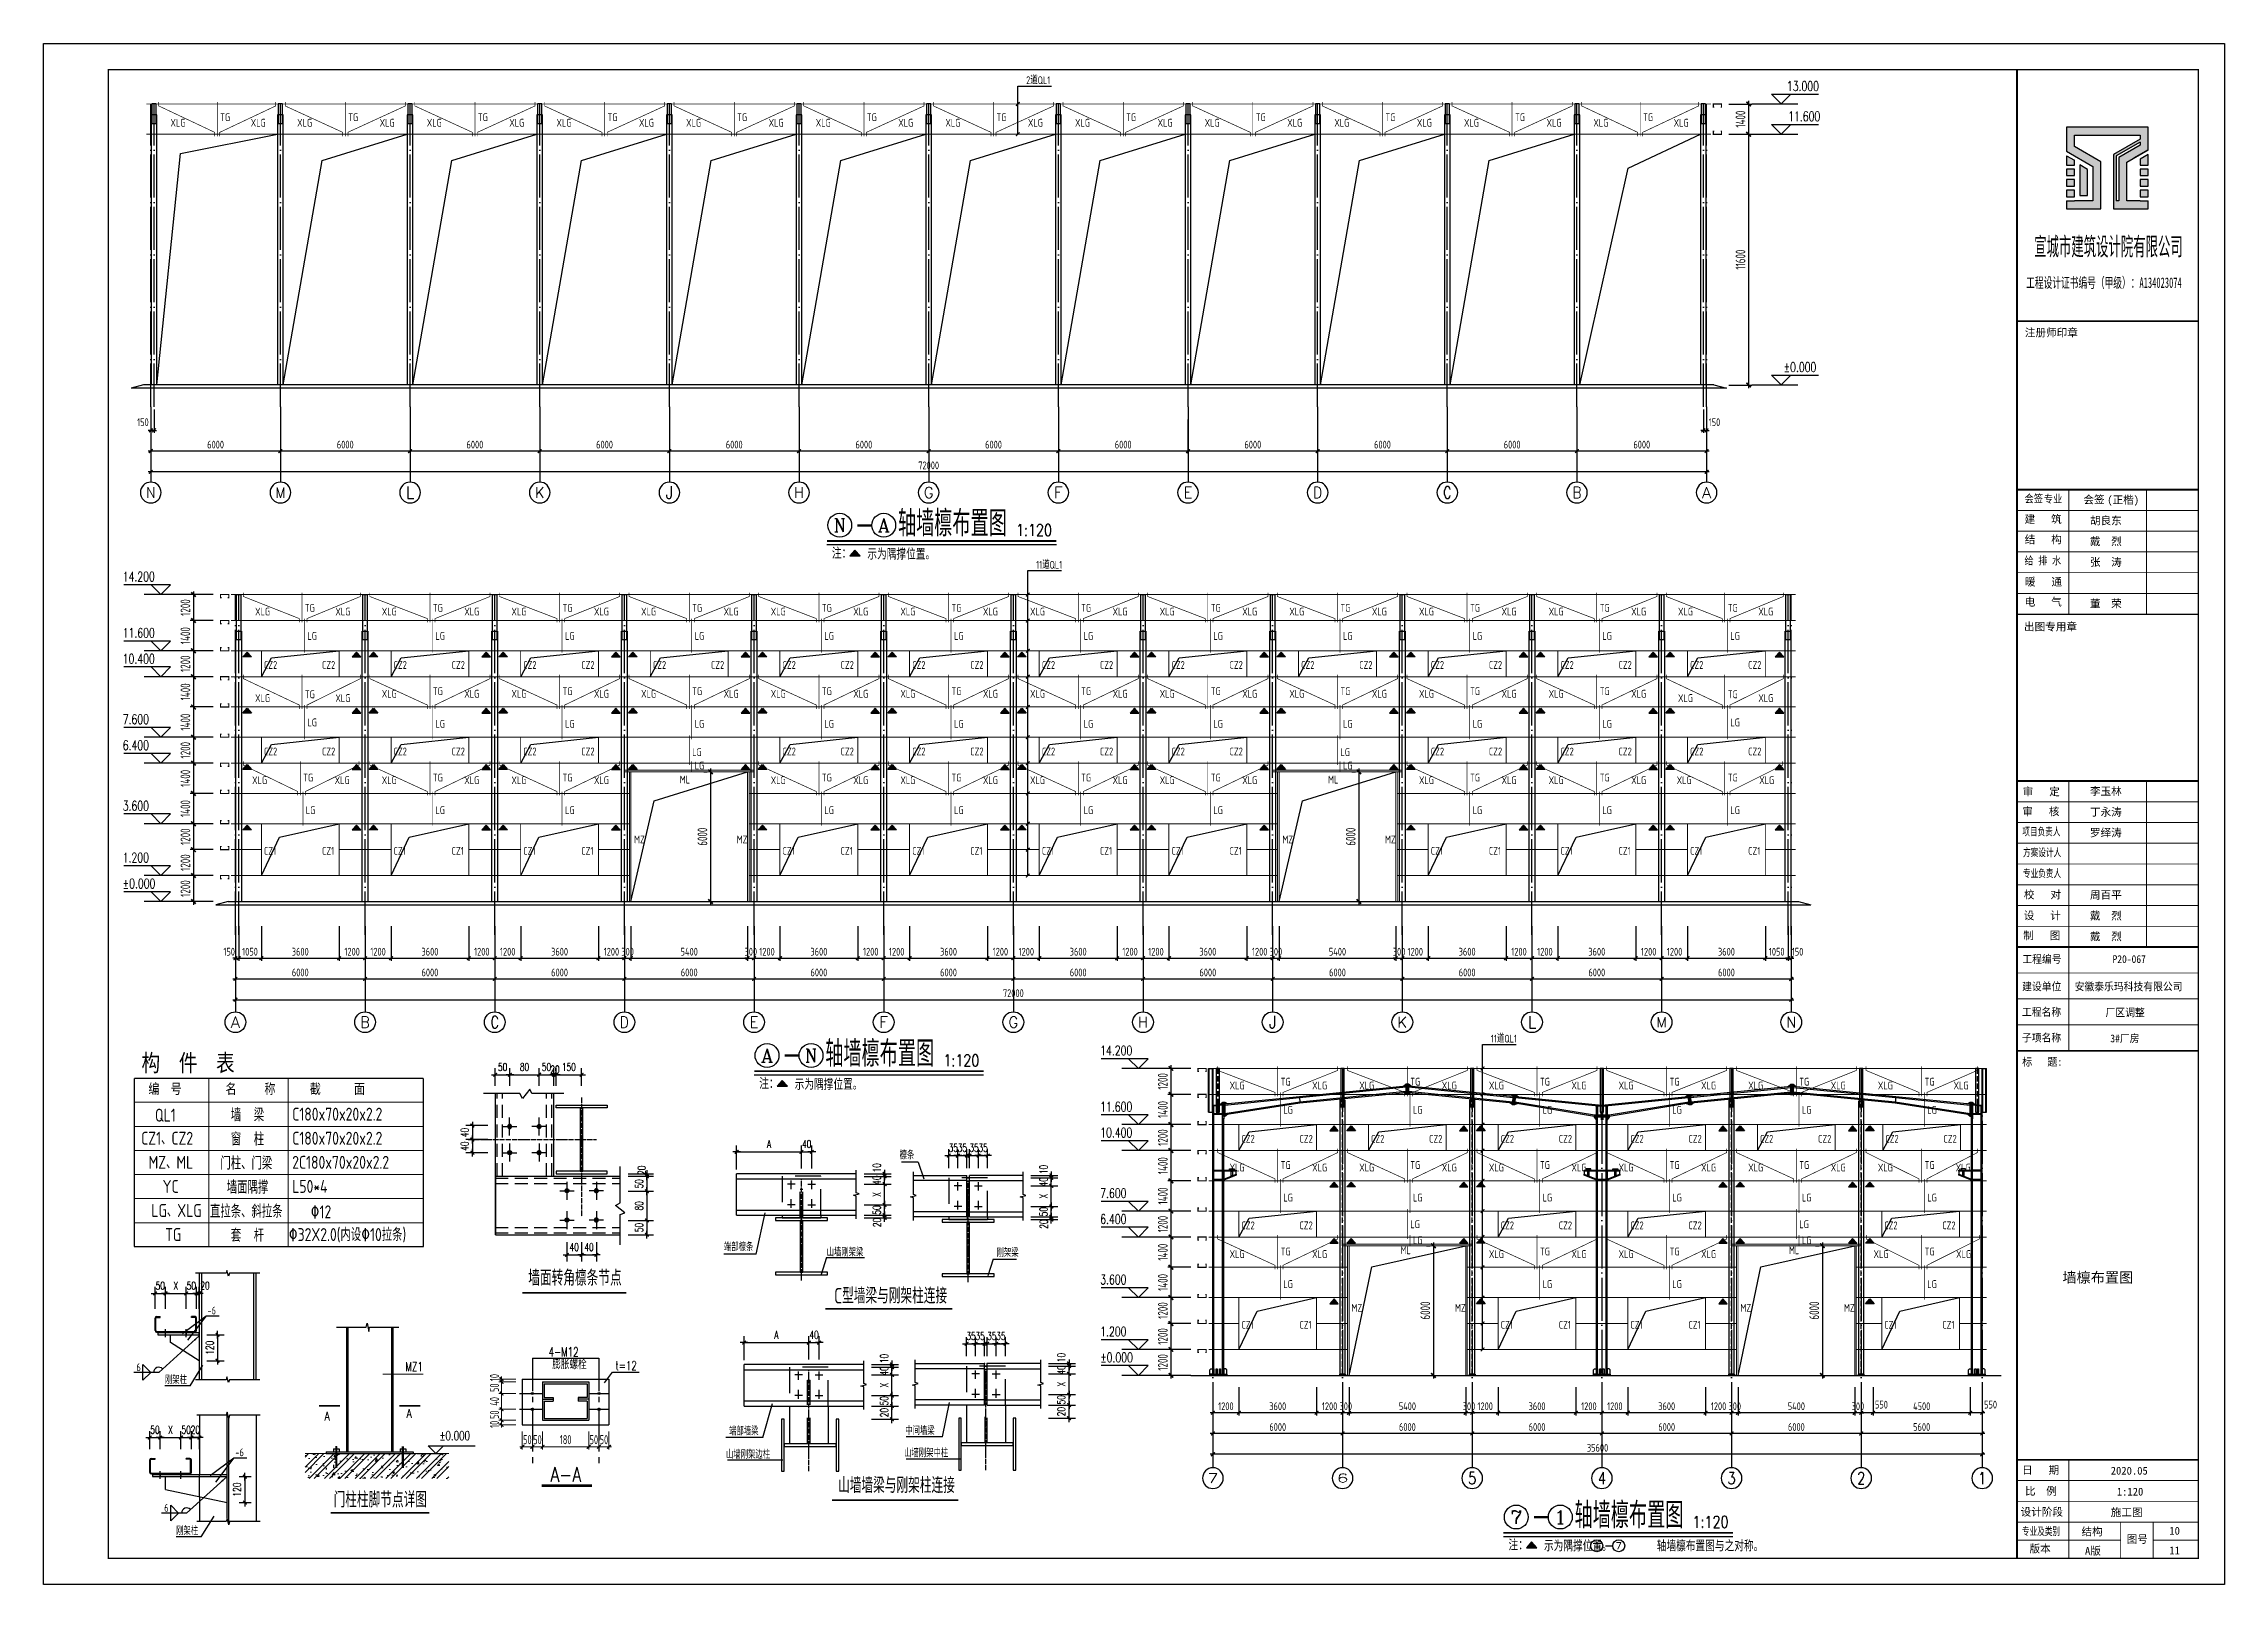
# Model space of a CAD drawing. Extents: x -1389621 to 57380, y -92505 to 283644.
# Drawn here: x -43540 to 57380, y 56395 to 127675 of the extents above; entities that cross this region are included whole.
import ezdxf
from ezdxf.enums import TextEntityAlignment as Align

# ---------------------------------------------------------------- set-up
doc = ezdxf.new("R2010")
doc.units = 0
doc.header["$LTSCALE"] = 100
doc.header["$MEASUREMENT"] = 0
for name, pattern in [('ACAD_ISO02W100', [15, 12, -3]), ('ACAD_ISO04W100', [30, 24, -3, 0, -3]), ('CENTER', [50.8, 31.75, -6.35, 6.35, -6.35]), ('CENTER2', [28.575, 19.05, -3.175, 3.175, -3.175]), ('DASH', [0.35, 0.25, -0.1]), ('DASHED', [0.75, 0.5, -0.25]), ('DOTE', [2.42, 2, -0.2, 0.02, -0.2]), ('F', [0.75, 0.5, -0.25]), ('HIDDEN', [0.375, 0.25, -0.125]), ('SOLID', [0])]:
    doc.linetypes.add(name, pattern=pattern)
doc.layers.get('0').update_dxf_attribs({"linetype": 'CONTINUOUS'})
doc.layers.get('Defpoints').update_dxf_attribs({"linetype": 'CONTINUOUS'})
for name, color, linetype in [('03', 3, 'CONTINUOUS'), ('10', 7, 'CONTINUOUS'), ('108', 1, 'CENTER'), ('14', 2, 'CONTINUOUS'), ('5图框', 7, 'CONTINUOUS'), ('621', 2, 'CONTINUOUS'), ('AXIS', 3, 'CONTINUOUS'), ('AXIS_TEXT', 7, 'CONTINUOUS'), ('BORDER', 7, 'CONTINUOUS'), ('BZ_标准图框', 7, 'CONTINUOUS'), ('DIM', 3, 'CONTINUOUS'), ('DIM_ELEV', 3, 'CONTINUOUS'), ('DIM_SYMB', 3, 'CONTINUOUS'), ('DOTE', 1, 'DOTE'), ('JI', 7, 'DASHED'), ('L3', 3, 'CONTINUOUS'), ('PUB_DIM', 3, 'CONTINUOUS'), ('TC', 151, 'CONTINUOUS'), ('TDB_中实线', 7, 'CONTINUOUS'), ('TDB_中心线', 4, 'ACAD_ISO04W100'), ('TDB_文字', 3, 'CONTINUOUS'), ('TDB_细实线', 1, 'CONTINUOUS'), ('TDB_虚线', 2, 'F'), ('TEXT', 7, 'CONTINUOUS'), ('构件号', 1, 'CONTINUOUS'), ('柱子', 3, 'CONTINUOUS'), ('柱涂实', 54, 'CONTINUOUS'), ('梁', 4, 'CONTINUOUS'), ('系杆支撑', 2, 'CONTINUOUS'), ('钢梁', 6, 'CONTINUOUS')]:
    doc.layers.add(name, color=color, linetype=linetype)
for name, color, linetype, lineweight in [('HATCH', 254, 'CONTINUOUS', 0), ('PUB_TEXT', 7, 'CONTINUOUS', 15), ('数字', 3, 'CONTINUOUS', 20)]:
    doc.layers.add(name, color=color, linetype=linetype, lineweight=lineweight)
doc.styles.add('-宋体', font='SimSun.ttf')
doc.styles.add('_HZTXT', font='txt.shx', dxfattribs={"width": 0.7, "bigfont": 'HZTXT.shx'})
doc.styles.add('_TCH_AXIS', font='COMPLEX', dxfattribs={"bigfont": 'GBCBIG'})
doc.styles.add('_TCH_DIM', font='SIMPLEX', dxfattribs={"bigfont": 'GBCBIG'})
doc.styles.add('COMPLEX', font='COMPLEX')
doc.styles.add('DIM_FONT', font='SIMPLEX', dxfattribs={"width": 0.7, "bigfont": 'GBCBIG'})
doc.styles.add('ht', font='simhei.ttf', dxfattribs={"width": 0.8})
doc.styles.add('hztxt', font='txt', dxfattribs={"width": 0.7, "height": 10, "bigfont": 'hztxt.shx'})
doc.styles.add('ROMANS', font='romans', dxfattribs={"width": 0.8, "height": 2.5})
doc.styles.add('TSSD_Dimension', font='tssdeng.shx', dxfattribs={"width": 0.7, "bigfont": 'hztxt.shx'})
doc.styles.add('TSSD_Label', font='Tssdeng.shx', dxfattribs={"width": 0.7, "bigfont": 'hztxt.shx'})
doc.styles.add('TSSD_REIN', font='Tssdeng.shx', dxfattribs={"width": 0.7, "bigfont": 'hztxt.shx'})
doc.dimstyles.new('dimn', dxfattribs={"dimtxt": 300, "dimasz": 1, "dimexe": 250, "dimexo": 300, "dimgap": 150, "dimtad": 1, "dimdec": 0, "dimzin": 0, "dimdsep": 46, "dimtxsty": 'DIM_FONT', "dimblk": '_DIMX', "dimcen": 1, "dimclrt": 7, "dimadec": 1, "dimazin": 0, "dimtfac": 1, "dimtdec": 0, "dimtix": 1, "dimtmove": 2, "dimatfit": 3, "dimfxl": 0, "dimtolj": 1, "dimtzin": 0, "dimarcsym": 0})
doc.dimstyles.new('TSSD_100_100', dxfattribs={"dimtxt": 300, "dimasz": 100, "dimexe": 100, "dimexo": 250, "dimgap": 100, "dimtad": 1, "dimdec": 0, "dimzin": 0, "dimdsep": 46, "dimtxsty": 'TSSD_Dimension', "dimblk": 'ARCHTICK', "dimblk1": 'ARCHTICK', "dimblk2": 'ARCHTICK', "dimcen": 0, "dimdle": 100, "dimclrt": 7, "dimadec": 0, "dimazin": 0, "dimtfac": 1, "dimtdec": 0, "dimtix": 1, "dimtmove": 2, "dimatfit": 3, "dimfxl": 0, "dimtolj": 1, "dimtzin": 0, "dimarcsym": 0})
doc.dimstyles.new('TSSD_150_150', dxfattribs={"dimtxt": 525, "dimasz": 150, "dimexe": 150, "dimexo": 375, "dimgap": 150, "dimtad": 1, "dimdec": 0, "dimzin": 0, "dimdsep": 46, "dimtxsty": 'TSSD_Dimension', "dimblk": 'ARCHTICK', "dimblk1": 'ARCHTICK', "dimblk2": 'ARCHTICK', "dimcen": 0, "dimdle": 150, "dimclrt": 7, "dimadec": 0, "dimazin": 0, "dimtfac": 1, "dimtdec": 0, "dimtix": 1, "dimtmove": 2, "dimatfit": 3, "dimldrblk": 'ARCHTICK', "dimfxl": 0, "dimtolj": 1, "dimtzin": 0, "dimarcsym": 0})

msp = doc.modelspace()

# ---------------------------------------------------------------- texts
at = {"style": 'hztxt', "width": 0.8}
for p in [(1458.639, 104897.588), (-1905.361, 80366.588), (32769.179, 59015.43)]:
    msp.add_text('1:120', height=539.784, dxfattribs=at).set_placement(p)
at = {"layer": '5图框', "style": 'hztxt', "width": 0.7}
for s, height, p in [('轴墙檩布置图', 1199.52, (-4002.519, 104875.814)), ('-', 1199.52, (-6018.512, 104875.814)), ('注：', 512.0511, (-7059.957, 103843.246)), ('   示为隅撑位置。', 512.0511, (-6459.971, 103803.6)), ('-', 1199.52, (-9382.512, 80344.814)), ('轴墙檩布置图', 1199.52, (-7366.519, 80344.814)), ('注：', 512.0511, (-10423.957, 79312.246)), ('   示为隅撑位置。', 512.0511, (-9823.971, 79272.6)), ('轴墙檩布置图', 1199.52, (27308.021, 58993.655)), ('-', 1199.52, (25292.027, 58993.655)), ('注：', 512.0511, (24250.583, 57961.087)), ('   示为隅撑位置。      轴墙檩布置图与之对称。', 512.0511, (24850.569, 57921.441)), ('-', 599.76, (28675.014, 57921.828))]:
    msp.add_text(s, height=height, dxfattribs=at).set_placement(p)
at = {"layer": 'BZ_标准图框', "style": 'ht'}
for s, height, p in [('1:120', 359.9856, (52403.691, 60504.419)), ('10', 360, (54832.632, 58695.22))]:
    msp.add_text(s, height=height, dxfattribs=at).set_placement(p)
at = {"layer": 'PUB_TEXT'}
for s, height, style, width, p in [('13.000', 446.0715, '_TCH_DIM', 0.705882, (37135.132, 125489.69)), ('11.600', 446.0715, '_TCH_DIM', 0.705882, (37195.108, 124089.69)), ('%%P0.000', 446.0715, '_TCH_DIM', 0.705882, (36985.192, 112489.69)), ('14.200', 446.0715, '_TCH_DIM', 0.705882, (-39878.36, 102793.696)), ('11.600', 446.0715, '_TCH_DIM', 0.705882, (-39878.36, 100193.696)), ('10.400', 446.0715, '_TCH_DIM', 0.705882, (-39878.36, 98993.696)), ('7.600', 446.0715, '_TCH_DIM', 0.705882, (-39878.36, 96193.696)), ('6.400', 446.0715, '_TCH_DIM', 0.705882, (-39878.36, 94993.696)), ('3.600', 446.0715, '_TCH_DIM', 0.705882, (-39878.36, 92193.696)), ('1.200', 446.0715, '_TCH_DIM', 0.705882, (-39878.36, 89793.696)), ('%%P0.000', 446.0715, '_TCH_DIM', 0.705882, (-39878.36, 88593.696)), ('构  件  表', 790.9849, '-宋体', 0.8, (-39009.214, 80127.368)), ('14.200', 446.0715, '_TCH_DIM', 0.705882, (5356.828, 80871.287)), ('编  号', 470.8244, '-宋体', 0.8, (-38691.661, 79087.699)), ('名     称', 470.8244, '-宋体', 0.8, (-35120.893, 79087.699)), ('截      面', 470.8244, '-宋体', 0.8, (-31227.973, 79087.699)), ('QL1', 599.79, 'TSSD_REIN', 0.8, (-38386.092, 77802.381)), ('墙  梁', 599.79, 'TSSD_REIN', 0.8, (-34877.37, 77811.74)), ('C180x70x20x2.2', 599.78999, 'TSSD_REIN', 0.8, (-32034.587, 77848.447)), ('11.600', 446.0715, '_TCH_DIM', 0.705882, (5356.828, 78271.287)), ('CZ1、CZ2', 599.79, 'TSSD_REIN', 0.8, (-39024.403, 76734.443)), ('窗  柱', 599.79, 'TSSD_REIN', 0.8, (-34877.37, 76697.736)), ('C180x70x20x2.2', 599.78999, 'TSSD_REIN', 0.8, (-32034.587, 76734.443)), ('10.400', 446.0715, '_TCH_DIM', 0.705882, (5356.828, 77071.287)), ('MZ、ML', 599.79, 'TSSD_REIN', 0.8, (-38681.546, 75620.439)), ('门柱、门梁', 599.79, 'TSSD_REIN', 0.8, (-35358.373, 75583.732)), ('2C180x70x20x2.2', 599.78999, 'TSSD_REIN', 0.8, (-32034.587, 75620.439)), ('YC', 599.79, 'TSSD_REIN', 0.8, (-38031.685, 74506.435)), ('墙面隅撑', 599.79, 'TSSD_REIN', 0.8, (-35060.805, 74469.728)), ('L50*4', 599.79, 'TSSD_REIN', 0.8, (-32034.587, 74506.435)), ('7.600', 446.0715, '_TCH_DIM', 0.705882, (5356.828, 74271.287)), ('LG、XLG', 599.79, 'TSSD_REIN', 0.8, (-38552.813, 73392.431)), ('直拉条、斜拉条', 599.79, 'TSSD_REIN', 0.8, (-35840.125, 73355.724)), ('\x8212', 599.79, 'TSSD_REIN', 0.8, (-31181.063, 73328.651)), ('TG ', 599.79, 'TSSD_REIN', 0.8, (-37916.091, 72278.427)), ('套  杆', 599.79, 'TSSD_REIN', 0.8, (-34877.37, 72241.719)), ('\x8232X2.0(内设\x8210拉条)', 599.78999, 'TSSD_REIN', 0.8, (-32195.204, 72278.427)), ('6.400', 446.0715, '_TCH_DIM', 0.705882, (5356.828, 73071.287)), ('3.600', 446.0715, '_TCH_DIM', 0.705882, (5356.828, 70271.287)), ('1.200', 446.0715, '_TCH_DIM', 0.705882, (5356.828, 67871.287)), ('%%P0.000', 446.0715, '_TCH_DIM', 0.705882, (5356.828, 66671.287))]:
    msp.add_text(s, height=height, dxfattribs=dict(at, style=style, width=width)).set_placement(p)
at = {"layer": 'PUB_TEXT', "linetype": 'SOLID', "style": '-宋体'}
msp.add_text('墙檩布置图', height=480, dxfattribs=at).set_placement((49886.315, 70353.411))
at = {"layer": '数字', "ltscale": 100, "style": 'TSSD_REIN', "width": 0.7}
for s, p in [('2道QL1', (1928.511, 125802.11)), ('XLG', (-37670.714, 123836.237)), ('TG', (-35367.856, 124088.641)), ('XLG', (-33955.014, 123836.237)), ('XLG', (-31807.952, 123836.237)), ('TG', (-29442.856, 124088.641)), ('XLG', (-27988.547, 123836.237)), ('XLG', (-25807.952, 123836.237)), ('TG', (-23442.856, 124088.641)), ('XLG', (-21988.547, 123836.237)), ('XLG', (-19807.952, 123836.237)), ('TG', (-17442.856, 124088.641)), ('XLG', (-15988.547, 123836.237)), ('XLG', (-13807.952, 123836.237)), ('TG', (-11442.856, 124088.641)), ('XLG', (-9988.547, 123836.237)), ('XLG', (-7807.952, 123836.237)), ('TG', (-5442.856, 124088.641)), ('XLG', (-3988.547, 123836.237)), ('XLG', (-1807.952, 123836.237)), ('TG', (557.144, 124088.641)), ('XLG', (2011.453, 123836.237)), ('XLG', (4192.048, 123836.237)), ('TG', (6557.144, 124088.641)), ('XLG', (8011.453, 123836.237)), ('XLG', (10192.048, 123836.237)), ('TG', (12557.144, 124088.641)), ('XLG', (14011.453, 123836.237)), ('XLG', (16192.048, 123836.237)), ('TG', (18557.144, 124088.641)), ('XLG', (20011.453, 123836.237)), ('XLG', (22192.048, 123836.237)), ('TG', (24557.144, 124088.641)), ('XLG', (26011.453, 123836.237)), ('XLG', (28179.286, 123836.237)), ('TG', (30482.144, 124088.641)), ('XLG', (31894.986, 123836.237)), ('XLG', (-33753.265, 101218.798)), ('TG', (-31450.407, 101392.647)), ('XLG', (-30037.565, 101218.798)), ('XLG', (-27890.503, 101218.798)), ('TG', (-25525.407, 101392.647)), ('XLG', (-24071.097, 101218.798)), ('XLG', (-21890.503, 101218.798)), ('TG', (-19525.407, 101392.647)), ('XLG', (-18071.097, 101218.798)), ('XLG', (-15890.503, 101218.798)), ('TG', (-13525.407, 101392.647)), ('XLG', (-12071.097, 101218.798)), ('XLG', (-9890.503, 101218.798)), ('TG', (-7525.407, 101392.647)), ('XLG', (-6071.097, 101218.798)), ('XLG', (-3890.503, 101218.798)), ('TG', (-1525.407, 101392.647)), ('XLG', (-71.097, 101218.798)), ('XLG', (2109.497, 101218.798)), ('TG', (4474.593, 101392.647)), ('XLG', (5928.903, 101218.798)), ('XLG', (8109.497, 101218.798)), ('TG', (10474.593, 101392.647)), ('XLG', (11928.903, 101218.798)), ('XLG', (14109.497, 101218.798)), ('TG', (16474.593, 101392.647)), ('XLG', (17928.903, 101218.798)), ('XLG', (20109.497, 101218.798)), ('TG', (22474.593, 101392.647)), ('XLG', (23928.903, 101218.798)), ('XLG', (26109.497, 101218.798)), ('TG', (28474.593, 101392.647)), ('XLG', (29928.903, 101218.798)), ('XLG', (32096.735, 101218.798)), ('TG', (34399.593, 101392.647)), ('XLG', (35812.435, 101218.798)), ('LG', (-31330.407, 100092.647)), ('LG', (-25405.407, 100092.647)), ('LG', (-19405.407, 100092.647)), ('LG', (-13405.407, 100092.647)), ('LG', (-7405.407, 100092.647)), ('LG', (-1405.407, 100092.647)), ('LG', (4594.593, 100092.647)), ('LG', (10594.593, 100092.647)), ('LG', (16594.593, 100092.647)), ('LG', (22594.593, 100092.647)), ('LG', (28594.593, 100092.647)), ('LG', (34519.593, 100092.647)), ('CZ2', (-33344.009, 98750.948)), ('CZ2', (-30658.183, 98750.948)), ('CZ2', (-27344.009, 98750.949)), ('CZ2', (-24658.183, 98750.949)), ('CZ2', (-21344.009, 98750.949)), ('CZ2', (-18658.183, 98750.949)), ('CZ2', (-15344.009, 98750.948)), ('CZ2', (-12658.183, 98750.948)), ('CZ2', (-9344.009, 98750.949)), ('CZ2', (-6658.183, 98750.949)), ('CZ2', (-3344.009, 98750.948)), ('CZ2', (-658.183, 98750.948)), ('CZ2', (2655.991, 98750.948)), ('CZ2', (5341.817, 98750.948)), ('CZ2', (8655.991, 98750.948)), ('CZ2', (11341.817, 98750.948)), ('CZ2', (14655.991, 98750.949)), ('CZ2', (17341.817, 98750.949)), ('CZ2', (20655.991, 98750.949)), ('CZ2', (23341.817, 98750.949)), ('CZ2', (26655.991, 98750.948)), ('CZ2', (29341.817, 98750.948)), ('CZ2', (32655.991, 98750.948)), ('CZ2', (35341.817, 98750.948)), ('TG', (-25525.407, 97537.722)), ('TG', (-19525.407, 97537.722)), ('TG', (-13525.407, 97537.722)), ('TG', (-7525.407, 97537.722)), ('TG', (-1525.407, 97537.722)), ('TG', (4474.593, 97537.722)), ('TG', (10474.593, 97537.722)), ('TG', (16474.593, 97537.722)), ('TG', (22474.593, 97537.722)), ('TG', (28474.593, 97537.722)), ('XLG', (-33753.265, 97218.798)), ('TG', (-31450.407, 97392.647)), ('XLG', (-30037.565, 97218.798)), ('XLG', (-27890.503, 97418.798)), ('XLG', (-24071.097, 97418.798)), ('XLG', (-21890.503, 97418.798)), ('XLG', (-18071.097, 97418.798)), ('XLG', (-15890.503, 97418.798)), ('XLG', (-12071.097, 97418.798)), ('XLG', (-9890.503, 97418.798)), ('XLG', (-6071.097, 97418.798)), ('XLG', (-3890.503, 97418.798)), ('XLG', (-71.097, 97418.798)), ('XLG', (2109.497, 97418.798)), ('XLG', (5928.903, 97418.798)), ('XLG', (8109.497, 97418.798)), ('XLG', (11928.903, 97418.798)), ('XLG', (14109.497, 97418.798)), ('XLG', (17928.903, 97418.798)), ('XLG', (20109.497, 97418.798)), ('XLG', (23928.903, 97418.798)), ('XLG', (26109.497, 97418.798)), ('XLG', (29928.903, 97418.798)), ('XLG', (32096.735, 97218.798)), ('TG', (34399.593, 97392.647)), ('XLG', (35812.435, 97218.798)), ('LG', (-31330.407, 96092.647)), ('LG', (-25405.407, 96030.389)), ('LG', (-19405.407, 96030.389)), ('LG', (-13405.407, 96030.389)), ('LG', (-7405.407, 96030.389)), ('LG', (-1405.407, 96030.389)), ('LG', (4594.593, 96030.389)), ('LG', (10594.593, 96030.389)), ('LG', (16594.593, 96030.389)), ('LG', (22594.593, 96030.389)), ('LG', (28594.593, 96030.389)), ('LG', (34519.593, 96092.647)), ('CZ2', (-33344.009, 94747.54)), ('CZ2', (-30658.183, 94747.54)), ('CZ2', (-27344.009, 94747.54)), ('CZ2', (-24658.183, 94747.54)), ('CZ2', (-21344.009, 94747.54)), ('CZ2', (-18658.183, 94747.54)), ('LG', (-13525.407, 94717.719)), ('CZ2', (-9344.009, 94747.54)), ('CZ2', (-6658.183, 94747.54)), ('CZ2', (-3344.009, 94747.54)), ('CZ2', (-658.183, 94747.54)), ('CZ2', (2655.991, 94747.54)), ('CZ2', (5341.817, 94747.54)), ('CZ2', (8655.991, 94747.54)), ('CZ2', (11341.817, 94747.54)), ('LG', (16474.593, 94717.719)), ('CZ2', (20655.991, 94747.54)), ('CZ2', (23341.817, 94747.54)), ('CZ2', (26655.991, 94747.54)), ('CZ2', (29341.817, 94747.54)), ('CZ2', (32655.991, 94747.54)), ('CZ2', (35341.817, 94747.54)), ('TG', (-31525.407, 93537.722)), ('TG', (-25525.407, 93537.722)), ('TG', (-19525.407, 93537.722)), ('LG', (-13405.407, 94095.885)), ('TG', (-7525.407, 93537.722)), ('TG', (-1525.407, 93537.722)), ('TG', (4474.593, 93537.722)), ('TG', (10474.593, 93537.722)), ('LG', (16594.593, 94095.885)), ('TG', (22474.593, 93537.722)), ('TG', (28474.593, 93537.722)), ('TG', (34399.593, 93537.722)), ('XLG', (-33890.503, 93418.798)), ('XLG', (-30071.097, 93418.798)), ('XLG', (-27890.503, 93418.798)), ('XLG', (-24071.097, 93418.798)), ('XLG', (-21890.503, 93418.798)), ('XLG', (-18071.097, 93418.798)), ('ML', (-14097.376, 93445.71)), ('XLG', (-9890.503, 93418.798)), ('XLG', (-6071.097, 93418.798)), ('XLG', (-3890.503, 93418.798)), ('XLG', (-71.097, 93418.798)), ('XLG', (2109.497, 93418.798)), ('XLG', (5928.903, 93418.798)), ('XLG', (8109.497, 93418.798)), ('XLG', (11928.903, 93418.798)), ('ML', (15902.624, 93445.71)), ('XLG', (20109.497, 93418.798)), ('XLG', (23928.903, 93418.798)), ('XLG', (26109.497, 93418.798)), ('XLG', (29928.903, 93418.798)), ('XLG', (32034.497, 93418.798)), ('XLG', (35853.903, 93418.798)), ('LG', (-31405.407, 92030.389)), ('LG', (-25405.407, 92030.389)), ('LG', (-19405.407, 92030.389)), ('LG', (-7405.407, 92030.389)), ('LG', (-1405.407, 92030.389)), ('LG', (4594.593, 92030.389)), ('LG', (10594.593, 92030.389)), ('LG', (22594.593, 92030.389)), ('LG', (28594.593, 92030.389)), ('LG', (34519.593, 92030.389)), ('MZ', (-16212.246, 90677.153)), ('MZ', (-11463.349, 90677.153)), ('MZ', (13787.754, 90677.153)), ('MZ', (18536.651, 90677.153)), ('CZ1', (-33344.009, 90147.088)), ('CZ1', (-30658.183, 90147.088)), ('CZ1', (-27344.009, 90147.088)), ('CZ1', (-24658.183, 90147.088)), ('CZ1', (-21344.009, 90147.088)), ('CZ1', (-18658.183, 90147.088)), ('CZ1', (-9344.009, 90147.088)), ('CZ1', (-6658.183, 90147.088)), ('CZ1', (-3344.009, 90147.088)), ('CZ1', (-658.183, 90147.088)), ('CZ1', (2655.991, 90147.088)), ('CZ1', (5341.817, 90147.088)), ('CZ1', (8655.991, 90147.088)), ('CZ1', (11341.817, 90147.088)), ('CZ1', (20655.991, 90147.088)), ('CZ1', (23341.817, 90147.088)), ('CZ1', (26655.991, 90147.088)), ('CZ1', (29341.817, 90147.088)), ('CZ1', (32655.991, 90147.088)), ('CZ1', (35341.817, 90147.088)), ('TG', (13709.58, 79470.238)), ('TG', (19709.58, 79470.238)), ('TG', (25709.58, 79470.238)), ('TG', (31709.58, 79470.238)), ('TG', (37709.58, 79470.238)), ('TG', (43509.783, 79470.238)), ('XLG', (11344.484, 79296.388)), ('XLG', (15163.889, 79296.388)), ('XLG', (17344.484, 79296.388)), ('XLG', (21163.889, 79296.388)), ('XLG', (23344.484, 79296.388)), ('XLG', (27163.889, 79296.388)), ('XLG', (29344.484, 79296.388)), ('XLG', (33163.889, 79296.388)), ('XLG', (35344.484, 79296.388)), ('XLG', (39163.889, 79296.388)), ('XLG', (41344.484, 79296.388)), ('XLG', (44846.847, 79296.388)), ('LG', (13829.58, 78170.238)), ('LG', (19829.58, 78170.238)), ('LG', (25829.58, 78170.238)), ('LG', (31829.58, 78170.238)), ('LG', (37829.58, 78170.238)), ('LG', (43629.783, 78170.238)), ('CZ2', (11891.178, 76828.539)), ('CZ2', (14577.005, 76828.539)), ('CZ2', (17891.178, 76828.539)), ('CZ2', (20577.005, 76828.539)), ('CZ2', (23891.178, 76828.539)), ('CZ2', (26577.005, 76828.539)), ('CZ2', (29891.178, 76828.539)), ('CZ2', (32577.005, 76828.539)), ('CZ2', (35891.178, 76828.539)), ('CZ2', (38577.005, 76828.539)), ('CZ2', (41691.178, 76828.539)), ('CZ2', (44377.005, 76828.539)), ('XLG', (11344.484, 75496.388)), ('TG', (13709.58, 75615.313)), ('XLG', (15163.889, 75496.388)), ('XLG', (17344.484, 75496.388)), ('TG', (19709.58, 75615.313)), ('XLG', (21163.889, 75496.388)), ('XLG', (23344.484, 75496.388)), ('TG', (25709.58, 75615.313)), ('XLG', (27163.889, 75496.388)), ('XLG', (29344.484, 75496.388)), ('TG', (31709.58, 75615.313)), ('XLG', (33163.889, 75496.388)), ('XLG', (35344.484, 75496.388)), ('TG', (37709.58, 75615.313)), ('XLG', (39163.889, 75496.388)), ('XLG', (41344.484, 75496.388)), ('TG', (43509.783, 75615.313)), ('XLG', (44946.562, 75496.388)), ('LG', (13829.58, 74107.979)), ('LG', (19829.58, 74107.979)), ('LG', (25829.58, 74107.979)), ('LG', (31829.58, 74107.979)), ('LG', (37829.58, 74107.979)), ('LG', (43629.783, 74107.979)), ('CZ2', (11891.178, 72825.131)), ('CZ2', (14577.005, 72825.131)), ('LG', (19709.58, 72874.462)), ('CZ2', (23891.178, 72825.131)), ('CZ2', (26577.005, 72825.131)), ('CZ2', (29891.178, 72825.131)), ('CZ2', (32577.005, 72825.131)), ('LG', (37709.58, 72874.462)), ('CZ2', (41641.18, 72825.131)), ('CZ2', (44327.007, 72825.131)), ('XLG', (11344.484, 71496.388)), ('TG', (13709.58, 71615.313)), ('XLG', (15163.889, 71496.388)), ('ML', (19256.54, 71671.552)), ('LG', (19829.58, 72140.935)), ('XLG', (23344.484, 71496.388)), ('TG', (25709.58, 71615.313)), ('XLG', (27163.889, 71496.388)), ('XLG', (29344.484, 71496.388)), ('TG', (31709.58, 71615.313)), ('XLG', (33163.889, 71496.388)), ('ML', (37230.54, 71671.552)), ('LG', (37829.58, 72140.935)), ('XLG', (41144.687, 71496.388)), ('TG', (43509.783, 71615.313)), ('XLG', (44964.092, 71496.388)), ('LG', (13829.58, 70107.979)), ('LG', (25829.58, 70107.979)), ('LG', (31829.58, 70107.979)), ('LG', (43629.783, 70107.979)), ('MZ', (16984.872, 69004.606)), ('MZ', (21774.76, 69004.606)), ('MZ', (34984.872, 69004.606)), ('MZ', (39774.76, 69004.606)), ('CZ1', (11891.178, 68224.679)), ('CZ1', (14577.005, 68224.679)), ('CZ1', (23891.178, 68224.679)), ('CZ1', (26577.005, 68224.679)), ('CZ1', (29891.178, 68224.679)), ('CZ1', (32577.005, 68224.679)), ('CZ1', (41641.18, 68224.679)), ('CZ1', (44327.007, 68224.679))]:
    msp.add_text(s, height=360, dxfattribs=at).set_placement(p)

# ---------------------------------------------------------------- blocks, each defined once
blk = doc.blocks.new('_ArchTick')
at = {"color": 0, "linetype": 'ByBlock'}
blk.add_lwpolyline([(-0.71, -0.71, 0.5, 0.5, 0), (0.71, 0.71, 0.5, 0.5, 0)], format="xyseb", dxfattribs=at)
blk = doc.blocks.new('*D170')
at = {"layer": 'Defpoints', "color": 0, "ltscale": 100}
for p in [(-34663, 86690), (-28663, 86690), (-28663, 84405)]:
    blk.add_point(p, dxfattribs=at)
at = {"layer": 'DIM', "color": 0, "lineweight": -2, "ltscale": 100}
for p, q in [((-34663, 86390), (-34663, 84285)), ((-28663, 86390), (-28663, 84285)), ((-34783, 84405), (-28543, 84405))]:
    blk.add_line(p, q, dxfattribs=at)
at = {"layer": 'DIM', "color": 0, "lineweight": -2, "ltscale": 100, "xscale": 120, "yscale": 120, "zscale": 120, "rotation": 180}
blk.add_blockref('_ArchTick', (-34663, 84405), dxfattribs=at)
at = {"layer": 'DIM', "color": 0, "lineweight": -2, "ltscale": 100, "xscale": 120, "yscale": 120, "zscale": 120}
blk.add_blockref('_ArchTick', (-28663, 84405), dxfattribs=at)
at = {"layer": 'DIM', "color": 7, "ltscale": 100, "insert": (-31663, 84705), "char_height": 360, "attachment_point": 5, "style": 'TSSD_Dimension'}
blk.add_mtext('\\A1;6000', dxfattribs=at)
blk = doc.blocks.new('*D171')
at = {"layer": 'Defpoints', "color": 0, "ltscale": 100}
for p in [(-28663, 86690), (-22663, 86690), (-22663, 84405)]:
    blk.add_point(p, dxfattribs=at)
at = {"layer": 'DIM', "color": 0, "lineweight": -2, "ltscale": 100}
for p, q in [((-28663, 86390), (-28663, 84285)), ((-22663, 86390), (-22663, 84285)), ((-28783, 84405), (-22543, 84405))]:
    blk.add_line(p, q, dxfattribs=at)
at = {"layer": 'DIM', "color": 0, "lineweight": -2, "ltscale": 100, "xscale": 120, "yscale": 120, "zscale": 120, "rotation": 180}
blk.add_blockref('_ArchTick', (-28663, 84405), dxfattribs=at)
at = {"layer": 'DIM', "color": 0, "lineweight": -2, "ltscale": 100, "xscale": 120, "yscale": 120, "zscale": 120}
blk.add_blockref('_ArchTick', (-22663, 84405), dxfattribs=at)
at = {"layer": 'DIM', "color": 7, "ltscale": 100, "insert": (-25663, 84705), "char_height": 360, "attachment_point": 5, "style": 'TSSD_Dimension'}
blk.add_mtext('\\A1;6000', dxfattribs=at)
blk = doc.blocks.new('*D172')
at = {"layer": 'Defpoints', "color": 0, "ltscale": 100}
for p in [(-22663, 86690), (-16663, 86690), (-16663, 84405)]:
    blk.add_point(p, dxfattribs=at)
at = {"layer": 'DIM', "color": 0, "lineweight": -2, "ltscale": 100}
for p, q in [((-22663, 86390), (-22663, 84285)), ((-16663, 86390), (-16663, 84285)), ((-22783, 84405), (-16543, 84405))]:
    blk.add_line(p, q, dxfattribs=at)
at = {"layer": 'DIM', "color": 0, "lineweight": -2, "ltscale": 100, "xscale": 120, "yscale": 120, "zscale": 120, "rotation": 180}
blk.add_blockref('_ArchTick', (-22663, 84405), dxfattribs=at)
at = {"layer": 'DIM', "color": 0, "lineweight": -2, "ltscale": 100, "xscale": 120, "yscale": 120, "zscale": 120}
blk.add_blockref('_ArchTick', (-16663, 84405), dxfattribs=at)
at = {"layer": 'DIM', "color": 7, "ltscale": 100, "insert": (-19663, 84705), "char_height": 360, "attachment_point": 5, "style": 'TSSD_Dimension'}
blk.add_mtext('\\A1;6000', dxfattribs=at)
blk = doc.blocks.new('*D173')
at = {"layer": 'Defpoints', "color": 0, "ltscale": 100}
for p in [(-16663, 86690), (-10663, 86690), (-10663, 84405)]:
    blk.add_point(p, dxfattribs=at)
at = {"layer": 'DIM', "color": 0, "lineweight": -2, "ltscale": 100}
for p, q in [((-16663, 86390), (-16663, 84285)), ((-10663, 86390), (-10663, 84285)), ((-16783, 84405), (-10543, 84405))]:
    blk.add_line(p, q, dxfattribs=at)
at = {"layer": 'DIM', "color": 0, "lineweight": -2, "ltscale": 100, "xscale": 120, "yscale": 120, "zscale": 120, "rotation": 180}
blk.add_blockref('_ArchTick', (-16663, 84405), dxfattribs=at)
at = {"layer": 'DIM', "color": 0, "lineweight": -2, "ltscale": 100, "xscale": 120, "yscale": 120, "zscale": 120}
blk.add_blockref('_ArchTick', (-10663, 84405), dxfattribs=at)
at = {"layer": 'DIM', "color": 7, "ltscale": 100, "insert": (-13663, 84705), "char_height": 360, "attachment_point": 5, "style": 'TSSD_Dimension'}
blk.add_mtext('\\A1;6000', dxfattribs=at)
blk = doc.blocks.new('*D174')
at = {"layer": 'Defpoints', "color": 0, "ltscale": 100}
for p in [(-10663, 86690), (-4663, 86690), (-4663, 84405)]:
    blk.add_point(p, dxfattribs=at)
at = {"layer": 'DIM', "color": 0, "lineweight": -2, "ltscale": 100}
for p, q in [((-10663, 86390), (-10663, 84285)), ((-4663, 86390), (-4663, 84285)), ((-10783, 84405), (-4543, 84405))]:
    blk.add_line(p, q, dxfattribs=at)
at = {"layer": 'DIM', "color": 0, "lineweight": -2, "ltscale": 100, "xscale": 120, "yscale": 120, "zscale": 120, "rotation": 180}
blk.add_blockref('_ArchTick', (-10663, 84405), dxfattribs=at)
at = {"layer": 'DIM', "color": 0, "lineweight": -2, "ltscale": 100, "xscale": 120, "yscale": 120, "zscale": 120}
blk.add_blockref('_ArchTick', (-4663, 84405), dxfattribs=at)
at = {"layer": 'DIM', "color": 7, "ltscale": 100, "insert": (-7663, 84705), "char_height": 360, "attachment_point": 5, "style": 'TSSD_Dimension'}
blk.add_mtext('\\A1;6000', dxfattribs=at)
blk = doc.blocks.new('*D175')
at = {"layer": 'Defpoints', "color": 0, "ltscale": 100}
for p in [(-4663, 86690), (1337, 86690), (1337, 84405)]:
    blk.add_point(p, dxfattribs=at)
at = {"layer": 'DIM', "color": 0, "lineweight": -2, "ltscale": 100}
for p, q in [((-4663, 86390), (-4663, 84285)), ((1337, 86390), (1337, 84285)), ((-4783, 84405), (1457, 84405))]:
    blk.add_line(p, q, dxfattribs=at)
at = {"layer": 'DIM', "color": 0, "lineweight": -2, "ltscale": 100, "xscale": 120, "yscale": 120, "zscale": 120, "rotation": 180}
blk.add_blockref('_ArchTick', (-4663, 84405), dxfattribs=at)
at = {"layer": 'DIM', "color": 0, "lineweight": -2, "ltscale": 100, "xscale": 120, "yscale": 120, "zscale": 120}
blk.add_blockref('_ArchTick', (1337, 84405), dxfattribs=at)
at = {"layer": 'DIM', "color": 7, "ltscale": 100, "insert": (-1663, 84705), "char_height": 360, "attachment_point": 5, "style": 'TSSD_Dimension'}
blk.add_mtext('\\A1;6000', dxfattribs=at)
blk = doc.blocks.new('*D176')
at = {"layer": 'Defpoints', "color": 0, "ltscale": 100}
for p in [(1337, 86690), (7337, 86690), (7337, 84405)]:
    blk.add_point(p, dxfattribs=at)
at = {"layer": 'DIM', "color": 0, "lineweight": -2, "ltscale": 100}
for p, q in [((1337, 86390), (1337, 84285)), ((7337, 86390), (7337, 84285)), ((1217, 84405), (7457, 84405))]:
    blk.add_line(p, q, dxfattribs=at)
at = {"layer": 'DIM', "color": 0, "lineweight": -2, "ltscale": 100, "xscale": 120, "yscale": 120, "zscale": 120, "rotation": 180}
blk.add_blockref('_ArchTick', (1337, 84405), dxfattribs=at)
at = {"layer": 'DIM', "color": 0, "lineweight": -2, "ltscale": 100, "xscale": 120, "yscale": 120, "zscale": 120}
blk.add_blockref('_ArchTick', (7337, 84405), dxfattribs=at)
at = {"layer": 'DIM', "color": 7, "ltscale": 100, "insert": (4337, 84705), "char_height": 360, "attachment_point": 5, "style": 'TSSD_Dimension'}
blk.add_mtext('\\A1;6000', dxfattribs=at)
blk = doc.blocks.new('*D177')
at = {"layer": 'Defpoints', "color": 0, "ltscale": 100}
for p in [(7337, 86690), (13337, 86690), (13337, 84405)]:
    blk.add_point(p, dxfattribs=at)
at = {"layer": 'DIM', "color": 0, "lineweight": -2, "ltscale": 100}
for p, q in [((7337, 86390), (7337, 84285)), ((13337, 86390), (13337, 84285)), ((7217, 84405), (13457, 84405))]:
    blk.add_line(p, q, dxfattribs=at)
at = {"layer": 'DIM', "color": 0, "lineweight": -2, "ltscale": 100, "xscale": 120, "yscale": 120, "zscale": 120, "rotation": 180}
blk.add_blockref('_ArchTick', (7337, 84405), dxfattribs=at)
at = {"layer": 'DIM', "color": 0, "lineweight": -2, "ltscale": 100, "xscale": 120, "yscale": 120, "zscale": 120}
blk.add_blockref('_ArchTick', (13337, 84405), dxfattribs=at)
at = {"layer": 'DIM', "color": 7, "ltscale": 100, "insert": (10337, 84705), "char_height": 360, "attachment_point": 5, "style": 'TSSD_Dimension'}
blk.add_mtext('\\A1;6000', dxfattribs=at)
blk = doc.blocks.new('*D178')
at = {"layer": 'Defpoints', "color": 0, "ltscale": 100}
for p in [(13337, 86690), (19337, 86690), (19337, 84405)]:
    blk.add_point(p, dxfattribs=at)
at = {"layer": 'DIM', "color": 0, "lineweight": -2, "ltscale": 100}
for p, q in [((13337, 86390), (13337, 84285)), ((19337, 86390), (19337, 84285)), ((13217, 84405), (19457, 84405))]:
    blk.add_line(p, q, dxfattribs=at)
at = {"layer": 'DIM', "color": 0, "lineweight": -2, "ltscale": 100, "xscale": 120, "yscale": 120, "zscale": 120, "rotation": 180}
blk.add_blockref('_ArchTick', (13337, 84405), dxfattribs=at)
at = {"layer": 'DIM', "color": 0, "lineweight": -2, "ltscale": 100, "xscale": 120, "yscale": 120, "zscale": 120}
blk.add_blockref('_ArchTick', (19337, 84405), dxfattribs=at)
at = {"layer": 'DIM', "color": 7, "ltscale": 100, "insert": (16337, 84705), "char_height": 360, "attachment_point": 5, "style": 'TSSD_Dimension'}
blk.add_mtext('\\A1;6000', dxfattribs=at)
blk = doc.blocks.new('*D179')
at = {"layer": 'Defpoints', "color": 0, "ltscale": 100}
for p in [(19337, 86690), (25337, 86690), (25337, 84405)]:
    blk.add_point(p, dxfattribs=at)
at = {"layer": 'DIM', "color": 0, "lineweight": -2, "ltscale": 100}
for p, q in [((19337, 86390), (19337, 84285)), ((25337, 86390), (25337, 84285)), ((19217, 84405), (25457, 84405))]:
    blk.add_line(p, q, dxfattribs=at)
at = {"layer": 'DIM', "color": 0, "lineweight": -2, "ltscale": 100, "xscale": 120, "yscale": 120, "zscale": 120, "rotation": 180}
blk.add_blockref('_ArchTick', (19337, 84405), dxfattribs=at)
at = {"layer": 'DIM', "color": 0, "lineweight": -2, "ltscale": 100, "xscale": 120, "yscale": 120, "zscale": 120}
blk.add_blockref('_ArchTick', (25337, 84405), dxfattribs=at)
at = {"layer": 'DIM', "color": 7, "ltscale": 100, "insert": (22337, 84705), "char_height": 360, "attachment_point": 5, "style": 'TSSD_Dimension'}
blk.add_mtext('\\A1;6000', dxfattribs=at)
blk = doc.blocks.new('*D180')
at = {"layer": 'Defpoints', "color": 0, "ltscale": 100}
for p in [(25337, 86690), (31337, 86690), (31337, 84405)]:
    blk.add_point(p, dxfattribs=at)
at = {"layer": 'DIM', "color": 0, "lineweight": -2, "ltscale": 100}
for p, q in [((25337, 86390), (25337, 84285)), ((31337, 86390), (31337, 84285)), ((25217, 84405), (31457, 84405))]:
    blk.add_line(p, q, dxfattribs=at)
at = {"layer": 'DIM', "color": 0, "lineweight": -2, "ltscale": 100, "xscale": 120, "yscale": 120, "zscale": 120, "rotation": 180}
blk.add_blockref('_ArchTick', (25337, 84405), dxfattribs=at)
at = {"layer": 'DIM', "color": 0, "lineweight": -2, "ltscale": 100, "xscale": 120, "yscale": 120, "zscale": 120}
blk.add_blockref('_ArchTick', (31337, 84405), dxfattribs=at)
at = {"layer": 'DIM', "color": 7, "ltscale": 100, "insert": (28337, 84705), "char_height": 360, "attachment_point": 5, "style": 'TSSD_Dimension'}
blk.add_mtext('\\A1;6000', dxfattribs=at)
blk = doc.blocks.new('*D181')
at = {"layer": 'Defpoints', "color": 0, "ltscale": 100}
for p in [(31337, 86690), (37337, 86690), (37337, 84405)]:
    blk.add_point(p, dxfattribs=at)
at = {"layer": 'DIM', "color": 0, "lineweight": -2, "ltscale": 100}
for p, q in [((31337, 86390), (31337, 84285)), ((37337, 86390), (37337, 84285)), ((31217, 84405), (37457, 84405))]:
    blk.add_line(p, q, dxfattribs=at)
at = {"layer": 'DIM', "color": 0, "lineweight": -2, "ltscale": 100, "xscale": 120, "yscale": 120, "zscale": 120, "rotation": 180}
blk.add_blockref('_ArchTick', (31337, 84405), dxfattribs=at)
at = {"layer": 'DIM', "color": 0, "lineweight": -2, "ltscale": 100, "xscale": 120, "yscale": 120, "zscale": 120}
blk.add_blockref('_ArchTick', (37337, 84405), dxfattribs=at)
at = {"layer": 'DIM', "color": 7, "ltscale": 100, "insert": (34337, 84705), "char_height": 360, "attachment_point": 5, "style": 'TSSD_Dimension'}
blk.add_mtext('\\A1;6000', dxfattribs=at)
blk = doc.blocks.new('*D182')
at = {"layer": 'Defpoints', "color": 0, "ltscale": 100}
for p in [(-34663, 86930), (37337, 86930), (37337, 83445)]:
    blk.add_point(p, dxfattribs=at)
at = {"layer": 'DIM', "color": 0, "lineweight": -2, "ltscale": 100}
for p, q in [((-34663, 86630), (-34663, 83325)), ((37337, 86630), (37337, 83325)), ((-34783, 83445), (37457, 83445))]:
    blk.add_line(p, q, dxfattribs=at)
at = {"layer": 'DIM', "color": 0, "lineweight": -2, "ltscale": 100, "xscale": 120, "yscale": 120, "zscale": 120, "rotation": 180}
blk.add_blockref('_ArchTick', (-34663, 83445), dxfattribs=at)
at = {"layer": 'DIM', "color": 0, "lineweight": -2, "ltscale": 100, "xscale": 120, "yscale": 120, "zscale": 120}
blk.add_blockref('_ArchTick', (37337, 83445), dxfattribs=at)
at = {"layer": 'DIM', "color": 7, "ltscale": 100, "insert": (1337, 83745), "char_height": 360, "attachment_point": 5, "style": 'TSSD_Dimension'}
blk.add_mtext('\\A1;72000', dxfattribs=at)
blk = doc.blocks.new('*D183')
at = {"layer": 'Defpoints', "color": 0, "ltscale": 100}
for p in [(37187, 87150), (37337, 87150), (37337, 85365)]:
    blk.add_point(p, dxfattribs=at)
at = {"layer": 'DIM', "color": 0, "lineweight": -2, "ltscale": 100}
for p, q in [((37187, 86850), (37187, 85245)), ((37337, 86850), (37337, 85245)), ((37187, 85365), (37067, 85365)), ((37187, 85365), (37337, 85365)), ((37337, 85365), (37457, 85365))]:
    blk.add_line(p, q, dxfattribs=at)
at = {"layer": 'DIM', "color": 0, "lineweight": -2, "ltscale": 100, "xscale": 120, "yscale": 120, "zscale": 120}
blk.add_blockref('_ArchTick', (37187, 85365), dxfattribs=at)
at = {"layer": 'DIM', "color": 0, "lineweight": -2, "ltscale": 100, "xscale": 120, "yscale": 120, "zscale": 120, "rotation": 180}
blk.add_blockref('_ArchTick', (37337, 85365), dxfattribs=at)
at = {"layer": 'DIM', "color": 7, "ltscale": 100, "insert": (37627, 85665), "char_height": 360, "attachment_point": 5, "style": 'TSSD_Dimension'}
blk.add_mtext('\\A1;150', dxfattribs=at)
blk = doc.blocks.new('*D184')
at = {"layer": 'Defpoints', "color": 0, "ltscale": 100}
for p in [(-34663, 87150), (-34513, 87150), (-34513, 85365)]:
    blk.add_point(p, dxfattribs=at)
at = {"layer": 'DIM', "color": 0, "lineweight": -2, "ltscale": 100}
for p, q in [((-34663, 86850), (-34663, 85245)), ((-34513, 86850), (-34513, 85245)), ((-34663, 85365), (-34783, 85365)), ((-34663, 85365), (-34513, 85365)), ((-34513, 85365), (-34393, 85365))]:
    blk.add_line(p, q, dxfattribs=at)
at = {"layer": 'DIM', "color": 0, "lineweight": -2, "ltscale": 100, "xscale": 120, "yscale": 120, "zscale": 120}
blk.add_blockref('_ArchTick', (-34663, 85365), dxfattribs=at)
at = {"layer": 'DIM', "color": 0, "lineweight": -2, "ltscale": 100, "xscale": 120, "yscale": 120, "zscale": 120, "rotation": 180}
blk.add_blockref('_ArchTick', (-34513, 85365), dxfattribs=at)
at = {"layer": 'DIM', "color": 7, "ltscale": 100, "insert": (-34953, 85665), "char_height": 360, "attachment_point": 5, "style": 'TSSD_Dimension'}
blk.add_mtext('\\A1;150', dxfattribs=at)
blk = doc.blocks.new('*D185')
at = {"layer": 'Defpoints', "color": 0, "ltscale": 100}
for p in [(-35315, 90386), (-36605, 89186), (-35315, 89186)]:
    blk.add_point(p, dxfattribs=at)
at = {"layer": 'DIM', "color": 0, "lineweight": -2, "ltscale": 100}
for p, q in [((-35690, 90386), (-36755, 90386)), ((-36605, 90536), (-36605, 89036)), ((-35690, 89186), (-36755, 89186))]:
    blk.add_line(p, q, dxfattribs=at)
at = {"layer": 'DIM', "color": 0, "lineweight": -2, "ltscale": 100, "xscale": 150, "yscale": 150, "zscale": 150}
for p, rotation in [((-36605, 90386), 90), ((-36605, 89186), 270)]:
    blk.add_blockref('_ArchTick', p, dxfattribs=dict(at, rotation=rotation))
at = {"layer": 'DIM', "color": 7, "ltscale": 100, "insert": (-36980, 89786), "char_height": 450, "attachment_point": 5, "rotation": 90, "style": 'TSSD_Dimension'}
blk.add_mtext('\\A1;1200', dxfattribs=at)
blk = doc.blocks.new('*D186')
at = {"layer": 'Defpoints', "color": 0, "ltscale": 100}
for p in [(-35315, 89186), (-36605, 87986), (-35315, 87986)]:
    blk.add_point(p, dxfattribs=at)
at = {"layer": 'DIM', "color": 0, "lineweight": -2, "ltscale": 100}
for p, q in [((-35690, 89186), (-36755, 89186)), ((-36605, 89336), (-36605, 87836)), ((-35690, 87986), (-36755, 87986))]:
    blk.add_line(p, q, dxfattribs=at)
at = {"layer": 'DIM', "color": 0, "lineweight": -2, "ltscale": 100, "xscale": 150, "yscale": 150, "zscale": 150}
for p, rotation in [((-36605, 89186), 90), ((-36605, 87986), 270)]:
    blk.add_blockref('_ArchTick', p, dxfattribs=dict(at, rotation=rotation))
at = {"layer": 'DIM', "color": 7, "ltscale": 100, "insert": (-36980, 88586), "char_height": 450, "attachment_point": 5, "rotation": 90, "style": 'TSSD_Dimension'}
blk.add_mtext('\\A1;1200', dxfattribs=at)
blk = doc.blocks.new('*D187')
at = {"layer": 'Defpoints', "color": 0, "ltscale": 100}
for p in [(-35315, 91586), (-36605, 90386), (-35315, 90386)]:
    blk.add_point(p, dxfattribs=at)
at = {"layer": 'DIM', "color": 0, "lineweight": -2, "ltscale": 100}
for p, q in [((-35690, 91586), (-36755, 91586)), ((-36605, 91736), (-36605, 90236)), ((-35690, 90386), (-36755, 90386))]:
    blk.add_line(p, q, dxfattribs=at)
at = {"layer": 'DIM', "color": 0, "lineweight": -2, "ltscale": 100, "xscale": 150, "yscale": 150, "zscale": 150}
for p, rotation in [((-36605, 91586), 90), ((-36605, 90386), 270)]:
    blk.add_blockref('_ArchTick', p, dxfattribs=dict(at, rotation=rotation))
at = {"layer": 'DIM', "color": 7, "ltscale": 100, "insert": (-36980, 90986), "char_height": 450, "attachment_point": 5, "rotation": 90, "style": 'TSSD_Dimension'}
blk.add_mtext('\\A1;1200', dxfattribs=at)
blk = doc.blocks.new('*D188')
at = {"layer": 'Defpoints', "color": 0, "ltscale": 100}
for p in [(-35315, 92986), (-36605, 91586), (-35315, 91586)]:
    blk.add_point(p, dxfattribs=at)
at = {"layer": 'DIM', "color": 0, "lineweight": -2, "ltscale": 100}
for p, q in [((-35690, 92986), (-36755, 92986)), ((-36605, 93136), (-36605, 91436)), ((-35690, 91586), (-36755, 91586))]:
    blk.add_line(p, q, dxfattribs=at)
at = {"layer": 'DIM', "color": 0, "lineweight": -2, "ltscale": 100, "xscale": 150, "yscale": 150, "zscale": 150}
for p, rotation in [((-36605, 92986), 90), ((-36605, 91586), 270)]:
    blk.add_blockref('_ArchTick', p, dxfattribs=dict(at, rotation=rotation))
at = {"layer": 'DIM', "color": 7, "ltscale": 100, "insert": (-36980, 92286), "char_height": 450, "attachment_point": 5, "rotation": 90, "style": 'TSSD_Dimension'}
blk.add_mtext('\\A1;1400', dxfattribs=at)
blk = doc.blocks.new('*D189')
at = {"layer": 'Defpoints', "color": 0, "ltscale": 100}
for p in [(-35315, 94386), (-36605, 92986), (-35315, 92986)]:
    blk.add_point(p, dxfattribs=at)
at = {"layer": 'DIM', "color": 0, "lineweight": -2, "ltscale": 100}
for p, q in [((-35690, 94386), (-36755, 94386)), ((-36605, 94536), (-36605, 92836)), ((-35690, 92986), (-36755, 92986))]:
    blk.add_line(p, q, dxfattribs=at)
at = {"layer": 'DIM', "color": 0, "lineweight": -2, "ltscale": 100, "xscale": 150, "yscale": 150, "zscale": 150}
for p, rotation in [((-36605, 94386), 90), ((-36605, 92986), 270)]:
    blk.add_blockref('_ArchTick', p, dxfattribs=dict(at, rotation=rotation))
at = {"layer": 'DIM', "color": 7, "ltscale": 100, "insert": (-36980, 93686), "char_height": 450, "attachment_point": 5, "rotation": 90, "style": 'TSSD_Dimension'}
blk.add_mtext('\\A1;1400', dxfattribs=at)
blk = doc.blocks.new('*D190')
at = {"layer": 'Defpoints', "color": 0, "ltscale": 100}
for p in [(-35315, 95586), (-36605, 94386), (-35315, 94386)]:
    blk.add_point(p, dxfattribs=at)
at = {"layer": 'DIM', "color": 0, "lineweight": -2, "ltscale": 100}
for p, q in [((-35690, 95586), (-36755, 95586)), ((-36605, 95736), (-36605, 94236)), ((-35690, 94386), (-36755, 94386))]:
    blk.add_line(p, q, dxfattribs=at)
at = {"layer": 'DIM', "color": 0, "lineweight": -2, "ltscale": 100, "xscale": 150, "yscale": 150, "zscale": 150}
for p, rotation in [((-36605, 95586), 90), ((-36605, 94386), 270)]:
    blk.add_blockref('_ArchTick', p, dxfattribs=dict(at, rotation=rotation))
at = {"layer": 'DIM', "color": 7, "ltscale": 100, "insert": (-36980, 94986), "char_height": 450, "attachment_point": 5, "rotation": 90, "style": 'TSSD_Dimension'}
blk.add_mtext('\\A1;1200', dxfattribs=at)
blk = doc.blocks.new('*D191')
at = {"layer": 'Defpoints', "color": 0, "ltscale": 100}
for p in [(-35315, 96986), (-36605, 95586), (-35315, 95586)]:
    blk.add_point(p, dxfattribs=at)
at = {"layer": 'DIM', "color": 0, "lineweight": -2, "ltscale": 100}
for p, q in [((-35690, 96986), (-36755, 96986)), ((-36605, 97136), (-36605, 95436)), ((-35690, 95586), (-36755, 95586))]:
    blk.add_line(p, q, dxfattribs=at)
at = {"layer": 'DIM', "color": 0, "lineweight": -2, "ltscale": 100, "xscale": 150, "yscale": 150, "zscale": 150}
for p, rotation in [((-36605, 96986), 90), ((-36605, 95586), 270)]:
    blk.add_blockref('_ArchTick', p, dxfattribs=dict(at, rotation=rotation))
at = {"layer": 'DIM', "color": 7, "ltscale": 100, "insert": (-36980, 96286), "char_height": 450, "attachment_point": 5, "rotation": 90, "style": 'TSSD_Dimension'}
blk.add_mtext('\\A1;1400', dxfattribs=at)
blk = doc.blocks.new('*D192')
at = {"layer": 'Defpoints', "color": 0, "ltscale": 100}
for p in [(-35315, 98386), (-36605, 96986), (-35315, 96986)]:
    blk.add_point(p, dxfattribs=at)
at = {"layer": 'DIM', "color": 0, "lineweight": -2, "ltscale": 100}
for p, q in [((-35690, 98386), (-36755, 98386)), ((-36605, 98536), (-36605, 96836)), ((-35690, 96986), (-36755, 96986))]:
    blk.add_line(p, q, dxfattribs=at)
at = {"layer": 'DIM', "color": 0, "lineweight": -2, "ltscale": 100, "xscale": 150, "yscale": 150, "zscale": 150}
for p, rotation in [((-36605, 98386), 90), ((-36605, 96986), 270)]:
    blk.add_blockref('_ArchTick', p, dxfattribs=dict(at, rotation=rotation))
at = {"layer": 'DIM', "color": 7, "ltscale": 100, "insert": (-36980, 97686), "char_height": 450, "attachment_point": 5, "rotation": 90, "style": 'TSSD_Dimension'}
blk.add_mtext('\\A1;1400', dxfattribs=at)
blk = doc.blocks.new('*D193')
at = {"layer": 'Defpoints', "color": 0, "ltscale": 100}
for p in [(-35315, 99586), (-36605, 98386), (-35315, 98386)]:
    blk.add_point(p, dxfattribs=at)
at = {"layer": 'DIM', "color": 0, "lineweight": -2, "ltscale": 100}
for p, q in [((-35690, 99586), (-36755, 99586)), ((-36605, 99736), (-36605, 98236)), ((-35690, 98386), (-36755, 98386))]:
    blk.add_line(p, q, dxfattribs=at)
at = {"layer": 'DIM', "color": 0, "lineweight": -2, "ltscale": 100, "xscale": 150, "yscale": 150, "zscale": 150}
for p, rotation in [((-36605, 99586), 90), ((-36605, 98386), 270)]:
    blk.add_blockref('_ArchTick', p, dxfattribs=dict(at, rotation=rotation))
at = {"layer": 'DIM', "color": 7, "ltscale": 100, "insert": (-36980, 98986), "char_height": 450, "attachment_point": 5, "rotation": 90, "style": 'TSSD_Dimension'}
blk.add_mtext('\\A1;1200', dxfattribs=at)
blk = doc.blocks.new('*D194')
at = {"layer": 'Defpoints', "color": 0, "ltscale": 100}
for p in [(-35315, 100986), (-36605, 99586), (-35315, 99586)]:
    blk.add_point(p, dxfattribs=at)
at = {"layer": 'DIM', "color": 0, "lineweight": -2, "ltscale": 100}
for p, q in [((-35690, 100986), (-36755, 100986)), ((-36605, 101136), (-36605, 99436)), ((-35690, 99586), (-36755, 99586))]:
    blk.add_line(p, q, dxfattribs=at)
at = {"layer": 'DIM', "color": 0, "lineweight": -2, "ltscale": 100, "xscale": 150, "yscale": 150, "zscale": 150}
for p, rotation in [((-36605, 100986), 90), ((-36605, 99586), 270)]:
    blk.add_blockref('_ArchTick', p, dxfattribs=dict(at, rotation=rotation))
at = {"layer": 'DIM', "color": 7, "ltscale": 100, "insert": (-36980, 100286), "char_height": 450, "attachment_point": 5, "rotation": 90, "style": 'TSSD_Dimension'}
blk.add_mtext('\\A1;1400', dxfattribs=at)
blk = doc.blocks.new('*D195')
at = {"layer": 'Defpoints', "color": 0, "ltscale": 100}
for p in [(-35315, 102186), (-36605, 100986), (-35315, 100986)]:
    blk.add_point(p, dxfattribs=at)
at = {"layer": 'DIM', "color": 0, "lineweight": -2, "ltscale": 100}
for p, q in [((-35690, 102186), (-36755, 102186)), ((-36605, 102336), (-36605, 100836)), ((-35690, 100986), (-36755, 100986))]:
    blk.add_line(p, q, dxfattribs=at)
at = {"layer": 'DIM', "color": 0, "lineweight": -2, "ltscale": 100, "xscale": 150, "yscale": 150, "zscale": 150}
for p, rotation in [((-36605, 102186), 90), ((-36605, 100986), 270)]:
    blk.add_blockref('_ArchTick', p, dxfattribs=dict(at, rotation=rotation))
at = {"layer": 'DIM', "color": 7, "ltscale": 100, "insert": (-36980, 101586), "char_height": 450, "attachment_point": 5, "rotation": 90, "style": 'TSSD_Dimension'}
blk.add_mtext('\\A1;1200', dxfattribs=at)
blk = doc.blocks.new('*D197')
at = {"layer": 'Defpoints', "color": 0, "ltscale": 100}
for p in [(-12617, 93986), (-12677, 87986), (-12617, 87986)]:
    blk.add_point(p, dxfattribs=at)
at = {"layer": 'DIM', "color": 0, "lineweight": -2, "ltscale": 100}
for p, q in [((-12992, 93986), (-12827, 93986)), ((-12677, 94136), (-12677, 87836)), ((-12992, 87986), (-12827, 87986))]:
    blk.add_line(p, q, dxfattribs=at)
at = {"layer": 'DIM', "color": 0, "lineweight": -2, "ltscale": 100, "xscale": 150, "yscale": 150, "zscale": 150}
for p, rotation in [((-12677, 93986), 90), ((-12677, 87986), 270)]:
    blk.add_blockref('_ArchTick', p, dxfattribs=dict(at, rotation=rotation))
at = {"layer": 'DIM', "color": 7, "ltscale": 100, "insert": (-13052, 90986), "char_height": 450, "attachment_point": 5, "rotation": 90, "style": 'TSSD_Dimension'}
blk.add_mtext('\\A1;6000', dxfattribs=at)
blk = doc.blocks.new('*D198')
at = {"layer": 'Defpoints', "color": 0, "ltscale": 100}
for p in [(-28663, 87150), (-27463, 87150), (-27463, 85365)]:
    blk.add_point(p, dxfattribs=at)
at = {"layer": 'DIM', "color": 0, "lineweight": -2, "ltscale": 100}
for p, q in [((-28663, 86850), (-28663, 85245)), ((-27463, 86850), (-27463, 85245)), ((-28783, 85365), (-27343, 85365))]:
    blk.add_line(p, q, dxfattribs=at)
at = {"layer": 'DIM', "color": 0, "lineweight": -2, "ltscale": 100, "xscale": 120, "yscale": 120, "zscale": 120, "rotation": 180}
blk.add_blockref('_ArchTick', (-28663, 85365), dxfattribs=at)
at = {"layer": 'DIM', "color": 0, "lineweight": -2, "ltscale": 100, "xscale": 120, "yscale": 120, "zscale": 120}
blk.add_blockref('_ArchTick', (-27463, 85365), dxfattribs=at)
at = {"layer": 'DIM', "color": 7, "ltscale": 100, "insert": (-28063, 85665), "char_height": 360, "attachment_point": 5, "style": 'TSSD_Dimension'}
blk.add_mtext('\\A1;1200', dxfattribs=at)
blk = doc.blocks.new('*D199')
at = {"layer": 'Defpoints', "color": 0, "ltscale": 100}
for p in [(-27463, 87150), (-23863, 87150), (-23863, 85365)]:
    blk.add_point(p, dxfattribs=at)
at = {"layer": 'DIM', "color": 0, "lineweight": -2, "ltscale": 100}
for p, q in [((-27463, 86850), (-27463, 85245)), ((-23863, 86850), (-23863, 85245)), ((-27583, 85365), (-23743, 85365))]:
    blk.add_line(p, q, dxfattribs=at)
at = {"layer": 'DIM', "color": 0, "lineweight": -2, "ltscale": 100, "xscale": 120, "yscale": 120, "zscale": 120, "rotation": 180}
blk.add_blockref('_ArchTick', (-27463, 85365), dxfattribs=at)
at = {"layer": 'DIM', "color": 0, "lineweight": -2, "ltscale": 100, "xscale": 120, "yscale": 120, "zscale": 120}
blk.add_blockref('_ArchTick', (-23863, 85365), dxfattribs=at)
at = {"layer": 'DIM', "color": 7, "ltscale": 100, "insert": (-25663, 85665), "char_height": 360, "attachment_point": 5, "style": 'TSSD_Dimension'}
blk.add_mtext('\\A1;3600', dxfattribs=at)
blk = doc.blocks.new('*D200')
at = {"layer": 'Defpoints', "color": 0, "ltscale": 100}
for p in [(-23863, 87150), (-22663, 87150), (-22663, 85365)]:
    blk.add_point(p, dxfattribs=at)
at = {"layer": 'DIM', "color": 0, "lineweight": -2, "ltscale": 100}
for p, q in [((-23863, 86850), (-23863, 85245)), ((-22663, 86850), (-22663, 85245)), ((-23983, 85365), (-22543, 85365))]:
    blk.add_line(p, q, dxfattribs=at)
at = {"layer": 'DIM', "color": 0, "lineweight": -2, "ltscale": 100, "xscale": 120, "yscale": 120, "zscale": 120, "rotation": 180}
blk.add_blockref('_ArchTick', (-23863, 85365), dxfattribs=at)
at = {"layer": 'DIM', "color": 0, "lineweight": -2, "ltscale": 100, "xscale": 120, "yscale": 120, "zscale": 120}
blk.add_blockref('_ArchTick', (-22663, 85365), dxfattribs=at)
at = {"layer": 'DIM', "color": 7, "ltscale": 100, "insert": (-23263, 85665), "char_height": 360, "attachment_point": 5, "style": 'TSSD_Dimension'}
blk.add_mtext('\\A1;1200', dxfattribs=at)
blk = doc.blocks.new('*D203')
at = {"layer": 'Defpoints', "color": 0, "ltscale": 100}
for p in [(-22663, 87150), (-21463, 87150), (-21463, 85365)]:
    blk.add_point(p, dxfattribs=at)
at = {"layer": 'DIM', "color": 0, "lineweight": -2, "ltscale": 100}
for p, q in [((-22663, 86850), (-22663, 85245)), ((-21463, 86850), (-21463, 85245)), ((-22783, 85365), (-21343, 85365))]:
    blk.add_line(p, q, dxfattribs=at)
at = {"layer": 'DIM', "color": 0, "lineweight": -2, "ltscale": 100, "xscale": 120, "yscale": 120, "zscale": 120, "rotation": 180}
blk.add_blockref('_ArchTick', (-22663, 85365), dxfattribs=at)
at = {"layer": 'DIM', "color": 0, "lineweight": -2, "ltscale": 100, "xscale": 120, "yscale": 120, "zscale": 120}
blk.add_blockref('_ArchTick', (-21463, 85365), dxfattribs=at)
at = {"layer": 'DIM', "color": 7, "ltscale": 100, "insert": (-22063, 85665), "char_height": 360, "attachment_point": 5, "style": 'TSSD_Dimension'}
blk.add_mtext('\\A1;1200', dxfattribs=at)
blk = doc.blocks.new('*D204')
at = {"layer": 'Defpoints', "color": 0, "ltscale": 100}
for p in [(-21463, 87150), (-17863, 87150), (-17863, 85365)]:
    blk.add_point(p, dxfattribs=at)
at = {"layer": 'DIM', "color": 0, "lineweight": -2, "ltscale": 100}
for p, q in [((-21463, 86850), (-21463, 85245)), ((-17863, 86850), (-17863, 85245)), ((-21583, 85365), (-17743, 85365))]:
    blk.add_line(p, q, dxfattribs=at)
at = {"layer": 'DIM', "color": 0, "lineweight": -2, "ltscale": 100, "xscale": 120, "yscale": 120, "zscale": 120, "rotation": 180}
blk.add_blockref('_ArchTick', (-21463, 85365), dxfattribs=at)
at = {"layer": 'DIM', "color": 0, "lineweight": -2, "ltscale": 100, "xscale": 120, "yscale": 120, "zscale": 120}
blk.add_blockref('_ArchTick', (-17863, 85365), dxfattribs=at)
at = {"layer": 'DIM', "color": 7, "ltscale": 100, "insert": (-19663, 85665), "char_height": 360, "attachment_point": 5, "style": 'TSSD_Dimension'}
blk.add_mtext('\\A1;3600', dxfattribs=at)
blk = doc.blocks.new('*D205')
at = {"layer": 'Defpoints', "color": 0, "ltscale": 100}
for p in [(-17863, 87150), (-16663, 87150), (-16663, 85365)]:
    blk.add_point(p, dxfattribs=at)
at = {"layer": 'DIM', "color": 0, "lineweight": -2, "ltscale": 100}
for p, q in [((-17863, 86850), (-17863, 85245)), ((-16663, 86850), (-16663, 85245)), ((-17983, 85365), (-16543, 85365))]:
    blk.add_line(p, q, dxfattribs=at)
at = {"layer": 'DIM', "color": 0, "lineweight": -2, "ltscale": 100, "xscale": 120, "yscale": 120, "zscale": 120, "rotation": 180}
blk.add_blockref('_ArchTick', (-17863, 85365), dxfattribs=at)
at = {"layer": 'DIM', "color": 0, "lineweight": -2, "ltscale": 100, "xscale": 120, "yscale": 120, "zscale": 120}
blk.add_blockref('_ArchTick', (-16663, 85365), dxfattribs=at)
at = {"layer": 'DIM', "color": 7, "ltscale": 100, "insert": (-17263, 85665), "char_height": 360, "attachment_point": 5, "style": 'TSSD_Dimension'}
blk.add_mtext('\\A1;1200', dxfattribs=at)
blk = doc.blocks.new('*D206')
at = {"layer": 'Defpoints', "color": 0, "ltscale": 100}
for p in [(-16663, 87150), (-16363, 87150), (-16363, 85365)]:
    blk.add_point(p, dxfattribs=at)
at = {"layer": 'DIM', "color": 0, "lineweight": -2, "ltscale": 100}
for p, q in [((-16663, 86850), (-16663, 85245)), ((-16363, 86850), (-16363, 85245)), ((-16663, 85365), (-16783, 85365)), ((-16663, 85365), (-16363, 85365)), ((-16363, 85365), (-16243, 85365))]:
    blk.add_line(p, q, dxfattribs=at)
at = {"layer": 'DIM', "color": 0, "lineweight": -2, "ltscale": 100, "xscale": 120, "yscale": 120, "zscale": 120}
blk.add_blockref('_ArchTick', (-16663, 85365), dxfattribs=at)
at = {"layer": 'DIM', "color": 0, "lineweight": -2, "ltscale": 100, "xscale": 120, "yscale": 120, "zscale": 120, "rotation": 180}
blk.add_blockref('_ArchTick', (-16363, 85365), dxfattribs=at)
at = {"layer": 'DIM', "color": 7, "ltscale": 100, "insert": (-16513, 85665), "char_height": 360, "attachment_point": 5, "style": 'TSSD_Dimension'}
blk.add_mtext('\\A1;300', dxfattribs=at)
blk = doc.blocks.new('*D207')
at = {"layer": 'Defpoints', "color": 0, "ltscale": 100}
for p in [(-16363, 87150), (-10963, 87150), (-10963, 85365)]:
    blk.add_point(p, dxfattribs=at)
at = {"layer": 'DIM', "color": 0, "lineweight": -2, "ltscale": 100}
for p, q in [((-16363, 86850), (-16363, 85245)), ((-10963, 86850), (-10963, 85245)), ((-16483, 85365), (-10843, 85365))]:
    blk.add_line(p, q, dxfattribs=at)
at = {"layer": 'DIM', "color": 0, "lineweight": -2, "ltscale": 100, "xscale": 120, "yscale": 120, "zscale": 120, "rotation": 180}
blk.add_blockref('_ArchTick', (-16363, 85365), dxfattribs=at)
at = {"layer": 'DIM', "color": 0, "lineweight": -2, "ltscale": 100, "xscale": 120, "yscale": 120, "zscale": 120}
blk.add_blockref('_ArchTick', (-10963, 85365), dxfattribs=at)
at = {"layer": 'DIM', "color": 7, "ltscale": 100, "insert": (-13663, 85665), "char_height": 360, "attachment_point": 5, "style": 'TSSD_Dimension'}
blk.add_mtext('\\A1;5400', dxfattribs=at)
blk = doc.blocks.new('*D208')
at = {"layer": 'Defpoints', "color": 0, "ltscale": 100}
for p in [(-10963, 87150), (-10663, 87150), (-10663, 85365)]:
    blk.add_point(p, dxfattribs=at)
at = {"layer": 'DIM', "color": 0, "lineweight": -2, "ltscale": 100}
for p, q in [((-10963, 86850), (-10963, 85245)), ((-10663, 86850), (-10663, 85245)), ((-10963, 85365), (-11083, 85365)), ((-10963, 85365), (-10663, 85365)), ((-10663, 85365), (-10543, 85365))]:
    blk.add_line(p, q, dxfattribs=at)
at = {"layer": 'DIM', "color": 0, "lineweight": -2, "ltscale": 100, "xscale": 120, "yscale": 120, "zscale": 120}
blk.add_blockref('_ArchTick', (-10963, 85365), dxfattribs=at)
at = {"layer": 'DIM', "color": 0, "lineweight": -2, "ltscale": 100, "xscale": 120, "yscale": 120, "zscale": 120, "rotation": 180}
blk.add_blockref('_ArchTick', (-10663, 85365), dxfattribs=at)
at = {"layer": 'DIM', "color": 7, "ltscale": 100, "insert": (-10813, 85665), "char_height": 360, "attachment_point": 5, "style": 'TSSD_Dimension'}
blk.add_mtext('\\A1;300', dxfattribs=at)
blk = doc.blocks.new('*D209')
at = {"layer": 'Defpoints', "color": 0, "ltscale": 100}
for p in [(-10663, 87150), (-9463, 87150), (-9463, 85365)]:
    blk.add_point(p, dxfattribs=at)
at = {"layer": 'DIM', "color": 0, "lineweight": -2, "ltscale": 100}
for p, q in [((-10663, 86850), (-10663, 85245)), ((-9463, 86850), (-9463, 85245)), ((-10783, 85365), (-9343, 85365))]:
    blk.add_line(p, q, dxfattribs=at)
at = {"layer": 'DIM', "color": 0, "lineweight": -2, "ltscale": 100, "xscale": 120, "yscale": 120, "zscale": 120, "rotation": 180}
blk.add_blockref('_ArchTick', (-10663, 85365), dxfattribs=at)
at = {"layer": 'DIM', "color": 0, "lineweight": -2, "ltscale": 100, "xscale": 120, "yscale": 120, "zscale": 120}
blk.add_blockref('_ArchTick', (-9463, 85365), dxfattribs=at)
at = {"layer": 'DIM', "color": 7, "ltscale": 100, "insert": (-10063, 85665), "char_height": 360, "attachment_point": 5, "style": 'TSSD_Dimension'}
blk.add_mtext('\\A1;1200', dxfattribs=at)
blk = doc.blocks.new('*D210')
at = {"layer": 'Defpoints', "color": 0, "ltscale": 100}
for p in [(-9463, 87150), (-5863, 87150), (-5863, 85365)]:
    blk.add_point(p, dxfattribs=at)
at = {"layer": 'DIM', "color": 0, "lineweight": -2, "ltscale": 100}
for p, q in [((-9463, 86850), (-9463, 85245)), ((-5863, 86850), (-5863, 85245)), ((-9583, 85365), (-5743, 85365))]:
    blk.add_line(p, q, dxfattribs=at)
at = {"layer": 'DIM', "color": 0, "lineweight": -2, "ltscale": 100, "xscale": 120, "yscale": 120, "zscale": 120, "rotation": 180}
blk.add_blockref('_ArchTick', (-9463, 85365), dxfattribs=at)
at = {"layer": 'DIM', "color": 0, "lineweight": -2, "ltscale": 100, "xscale": 120, "yscale": 120, "zscale": 120}
blk.add_blockref('_ArchTick', (-5863, 85365), dxfattribs=at)
at = {"layer": 'DIM', "color": 7, "ltscale": 100, "insert": (-7663, 85665), "char_height": 360, "attachment_point": 5, "style": 'TSSD_Dimension'}
blk.add_mtext('\\A1;3600', dxfattribs=at)
blk = doc.blocks.new('*D211')
at = {"layer": 'Defpoints', "color": 0, "ltscale": 100}
for p in [(-5863, 87150), (-4663, 87150), (-4663, 85365)]:
    blk.add_point(p, dxfattribs=at)
at = {"layer": 'DIM', "color": 0, "lineweight": -2, "ltscale": 100}
for p, q in [((-5863, 86850), (-5863, 85245)), ((-4663, 86850), (-4663, 85245)), ((-5983, 85365), (-4543, 85365))]:
    blk.add_line(p, q, dxfattribs=at)
at = {"layer": 'DIM', "color": 0, "lineweight": -2, "ltscale": 100, "xscale": 120, "yscale": 120, "zscale": 120, "rotation": 180}
blk.add_blockref('_ArchTick', (-5863, 85365), dxfattribs=at)
at = {"layer": 'DIM', "color": 0, "lineweight": -2, "ltscale": 100, "xscale": 120, "yscale": 120, "zscale": 120}
blk.add_blockref('_ArchTick', (-4663, 85365), dxfattribs=at)
at = {"layer": 'DIM', "color": 7, "ltscale": 100, "insert": (-5263, 85665), "char_height": 360, "attachment_point": 5, "style": 'TSSD_Dimension'}
blk.add_mtext('\\A1;1200', dxfattribs=at)
blk = doc.blocks.new('*D212')
at = {"layer": 'Defpoints', "color": 0, "ltscale": 100}
for p in [(-4663, 87150), (-3463, 87150), (-3463, 85365)]:
    blk.add_point(p, dxfattribs=at)
at = {"layer": 'DIM', "color": 0, "lineweight": -2, "ltscale": 100}
for p, q in [((-4663, 86850), (-4663, 85245)), ((-3463, 86850), (-3463, 85245)), ((-4783, 85365), (-3343, 85365))]:
    blk.add_line(p, q, dxfattribs=at)
at = {"layer": 'DIM', "color": 0, "lineweight": -2, "ltscale": 100, "xscale": 120, "yscale": 120, "zscale": 120, "rotation": 180}
blk.add_blockref('_ArchTick', (-4663, 85365), dxfattribs=at)
at = {"layer": 'DIM', "color": 0, "lineweight": -2, "ltscale": 100, "xscale": 120, "yscale": 120, "zscale": 120}
blk.add_blockref('_ArchTick', (-3463, 85365), dxfattribs=at)
at = {"layer": 'DIM', "color": 7, "ltscale": 100, "insert": (-4063, 85665), "char_height": 360, "attachment_point": 5, "style": 'TSSD_Dimension'}
blk.add_mtext('\\A1;1200', dxfattribs=at)
blk = doc.blocks.new('*D213')
at = {"layer": 'Defpoints', "color": 0, "ltscale": 100}
for p in [(-3463, 87150), (137, 87150), (137, 85365)]:
    blk.add_point(p, dxfattribs=at)
at = {"layer": 'DIM', "color": 0, "lineweight": -2, "ltscale": 100}
for p, q in [((-3463, 86850), (-3463, 85245)), ((137, 86850), (137, 85245)), ((-3583, 85365), (257, 85365))]:
    blk.add_line(p, q, dxfattribs=at)
at = {"layer": 'DIM', "color": 0, "lineweight": -2, "ltscale": 100, "xscale": 120, "yscale": 120, "zscale": 120, "rotation": 180}
blk.add_blockref('_ArchTick', (-3463, 85365), dxfattribs=at)
at = {"layer": 'DIM', "color": 0, "lineweight": -2, "ltscale": 100, "xscale": 120, "yscale": 120, "zscale": 120}
blk.add_blockref('_ArchTick', (137, 85365), dxfattribs=at)
at = {"layer": 'DIM', "color": 7, "ltscale": 100, "insert": (-1663, 85665), "char_height": 360, "attachment_point": 5, "style": 'TSSD_Dimension'}
blk.add_mtext('\\A1;3600', dxfattribs=at)
blk = doc.blocks.new('*D214')
at = {"layer": 'Defpoints', "color": 0, "ltscale": 100}
for p in [(137, 87150), (1337, 87150), (1337, 85365)]:
    blk.add_point(p, dxfattribs=at)
at = {"layer": 'DIM', "color": 0, "lineweight": -2, "ltscale": 100}
for p, q in [((137, 86850), (137, 85245)), ((1337, 86850), (1337, 85245)), ((17, 85365), (1457, 85365))]:
    blk.add_line(p, q, dxfattribs=at)
at = {"layer": 'DIM', "color": 0, "lineweight": -2, "ltscale": 100, "xscale": 120, "yscale": 120, "zscale": 120, "rotation": 180}
blk.add_blockref('_ArchTick', (137, 85365), dxfattribs=at)
at = {"layer": 'DIM', "color": 0, "lineweight": -2, "ltscale": 100, "xscale": 120, "yscale": 120, "zscale": 120}
blk.add_blockref('_ArchTick', (1337, 85365), dxfattribs=at)
at = {"layer": 'DIM', "color": 7, "ltscale": 100, "insert": (737, 85665), "char_height": 360, "attachment_point": 5, "style": 'TSSD_Dimension'}
blk.add_mtext('\\A1;1200', dxfattribs=at)
blk = doc.blocks.new('*D215')
at = {"layer": 'Defpoints', "color": 0, "ltscale": 100}
for p in [(1337, 87150), (2537, 87150), (2537, 85365)]:
    blk.add_point(p, dxfattribs=at)
at = {"layer": 'DIM', "color": 0, "lineweight": -2, "ltscale": 100}
for p, q in [((1337, 86850), (1337, 85245)), ((2537, 86850), (2537, 85245)), ((1217, 85365), (2657, 85365))]:
    blk.add_line(p, q, dxfattribs=at)
at = {"layer": 'DIM', "color": 0, "lineweight": -2, "ltscale": 100, "xscale": 120, "yscale": 120, "zscale": 120, "rotation": 180}
blk.add_blockref('_ArchTick', (1337, 85365), dxfattribs=at)
at = {"layer": 'DIM', "color": 0, "lineweight": -2, "ltscale": 100, "xscale": 120, "yscale": 120, "zscale": 120}
blk.add_blockref('_ArchTick', (2537, 85365), dxfattribs=at)
at = {"layer": 'DIM', "color": 7, "ltscale": 100, "insert": (1937, 85665), "char_height": 360, "attachment_point": 5, "style": 'TSSD_Dimension'}
blk.add_mtext('\\A1;1200', dxfattribs=at)
blk = doc.blocks.new('*D216')
at = {"layer": 'Defpoints', "color": 0, "ltscale": 100}
for p in [(2537, 87150), (6137, 87150), (6137, 85365)]:
    blk.add_point(p, dxfattribs=at)
at = {"layer": 'DIM', "color": 0, "lineweight": -2, "ltscale": 100}
for p, q in [((2537, 86850), (2537, 85245)), ((6137, 86850), (6137, 85245)), ((2417, 85365), (6257, 85365))]:
    blk.add_line(p, q, dxfattribs=at)
at = {"layer": 'DIM', "color": 0, "lineweight": -2, "ltscale": 100, "xscale": 120, "yscale": 120, "zscale": 120, "rotation": 180}
blk.add_blockref('_ArchTick', (2537, 85365), dxfattribs=at)
at = {"layer": 'DIM', "color": 0, "lineweight": -2, "ltscale": 100, "xscale": 120, "yscale": 120, "zscale": 120}
blk.add_blockref('_ArchTick', (6137, 85365), dxfattribs=at)
at = {"layer": 'DIM', "color": 7, "ltscale": 100, "insert": (4337, 85665), "char_height": 360, "attachment_point": 5, "style": 'TSSD_Dimension'}
blk.add_mtext('\\A1;3600', dxfattribs=at)
blk = doc.blocks.new('*D217')
at = {"layer": 'Defpoints', "color": 0, "ltscale": 100}
for p in [(6137, 87150), (7337, 87150), (7337, 85365)]:
    blk.add_point(p, dxfattribs=at)
at = {"layer": 'DIM', "color": 0, "lineweight": -2, "ltscale": 100}
for p, q in [((6137, 86850), (6137, 85245)), ((7337, 86850), (7337, 85245)), ((6017, 85365), (7457, 85365))]:
    blk.add_line(p, q, dxfattribs=at)
at = {"layer": 'DIM', "color": 0, "lineweight": -2, "ltscale": 100, "xscale": 120, "yscale": 120, "zscale": 120, "rotation": 180}
blk.add_blockref('_ArchTick', (6137, 85365), dxfattribs=at)
at = {"layer": 'DIM', "color": 0, "lineweight": -2, "ltscale": 100, "xscale": 120, "yscale": 120, "zscale": 120}
blk.add_blockref('_ArchTick', (7337, 85365), dxfattribs=at)
at = {"layer": 'DIM', "color": 7, "ltscale": 100, "insert": (6737, 85665), "char_height": 360, "attachment_point": 5, "style": 'TSSD_Dimension'}
blk.add_mtext('\\A1;1200', dxfattribs=at)
blk = doc.blocks.new('*D218')
at = {"layer": 'Defpoints', "color": 0, "ltscale": 100}
for p in [(7337, 87150), (8537, 87150), (8537, 85365)]:
    blk.add_point(p, dxfattribs=at)
at = {"layer": 'DIM', "color": 0, "lineweight": -2, "ltscale": 100}
for p, q in [((7337, 86850), (7337, 85245)), ((8537, 86850), (8537, 85245)), ((7217, 85365), (8657, 85365))]:
    blk.add_line(p, q, dxfattribs=at)
at = {"layer": 'DIM', "color": 0, "lineweight": -2, "ltscale": 100, "xscale": 120, "yscale": 120, "zscale": 120, "rotation": 180}
blk.add_blockref('_ArchTick', (7337, 85365), dxfattribs=at)
at = {"layer": 'DIM', "color": 0, "lineweight": -2, "ltscale": 100, "xscale": 120, "yscale": 120, "zscale": 120}
blk.add_blockref('_ArchTick', (8537, 85365), dxfattribs=at)
at = {"layer": 'DIM', "color": 7, "ltscale": 100, "insert": (7937, 85665), "char_height": 360, "attachment_point": 5, "style": 'TSSD_Dimension'}
blk.add_mtext('\\A1;1200', dxfattribs=at)
blk = doc.blocks.new('*D219')
at = {"layer": 'Defpoints', "color": 0, "ltscale": 100}
for p in [(8537, 87150), (12137, 87150), (12137, 85365)]:
    blk.add_point(p, dxfattribs=at)
at = {"layer": 'DIM', "color": 0, "lineweight": -2, "ltscale": 100}
for p, q in [((8537, 86850), (8537, 85245)), ((12137, 86850), (12137, 85245)), ((8417, 85365), (12257, 85365))]:
    blk.add_line(p, q, dxfattribs=at)
at = {"layer": 'DIM', "color": 0, "lineweight": -2, "ltscale": 100, "xscale": 120, "yscale": 120, "zscale": 120, "rotation": 180}
blk.add_blockref('_ArchTick', (8537, 85365), dxfattribs=at)
at = {"layer": 'DIM', "color": 0, "lineweight": -2, "ltscale": 100, "xscale": 120, "yscale": 120, "zscale": 120}
blk.add_blockref('_ArchTick', (12137, 85365), dxfattribs=at)
at = {"layer": 'DIM', "color": 7, "ltscale": 100, "insert": (10337, 85665), "char_height": 360, "attachment_point": 5, "style": 'TSSD_Dimension'}
blk.add_mtext('\\A1;3600', dxfattribs=at)
blk = doc.blocks.new('*D220')
at = {"layer": 'Defpoints', "color": 0, "ltscale": 100}
for p in [(12137, 87150), (13337, 87150), (13337, 85365)]:
    blk.add_point(p, dxfattribs=at)
at = {"layer": 'DIM', "color": 0, "lineweight": -2, "ltscale": 100}
for p, q in [((12137, 86850), (12137, 85245)), ((13337, 86850), (13337, 85245)), ((12017, 85365), (13457, 85365))]:
    blk.add_line(p, q, dxfattribs=at)
at = {"layer": 'DIM', "color": 0, "lineweight": -2, "ltscale": 100, "xscale": 120, "yscale": 120, "zscale": 120, "rotation": 180}
blk.add_blockref('_ArchTick', (12137, 85365), dxfattribs=at)
at = {"layer": 'DIM', "color": 0, "lineweight": -2, "ltscale": 100, "xscale": 120, "yscale": 120, "zscale": 120}
blk.add_blockref('_ArchTick', (13337, 85365), dxfattribs=at)
at = {"layer": 'DIM', "color": 7, "ltscale": 100, "insert": (12737, 85665), "char_height": 360, "attachment_point": 5, "style": 'TSSD_Dimension'}
blk.add_mtext('\\A1;1200', dxfattribs=at)
blk = doc.blocks.new('*D221')
at = {"layer": 'Defpoints', "color": 0, "ltscale": 100}
for p in [(13337, 87150), (13637, 87150), (13637, 85365)]:
    blk.add_point(p, dxfattribs=at)
at = {"layer": 'DIM', "color": 0, "lineweight": -2, "ltscale": 100}
for p, q in [((13337, 86850), (13337, 85245)), ((13637, 86850), (13637, 85245)), ((13337, 85365), (13217, 85365)), ((13337, 85365), (13637, 85365)), ((13637, 85365), (13757, 85365))]:
    blk.add_line(p, q, dxfattribs=at)
at = {"layer": 'DIM', "color": 0, "lineweight": -2, "ltscale": 100, "xscale": 120, "yscale": 120, "zscale": 120}
blk.add_blockref('_ArchTick', (13337, 85365), dxfattribs=at)
at = {"layer": 'DIM', "color": 0, "lineweight": -2, "ltscale": 100, "xscale": 120, "yscale": 120, "zscale": 120, "rotation": 180}
blk.add_blockref('_ArchTick', (13637, 85365), dxfattribs=at)
at = {"layer": 'DIM', "color": 7, "ltscale": 100, "insert": (13487, 85665), "char_height": 360, "attachment_point": 5, "style": 'TSSD_Dimension'}
blk.add_mtext('\\A1;300', dxfattribs=at)
blk = doc.blocks.new('*D222')
at = {"layer": 'Defpoints', "color": 0, "ltscale": 100}
for p in [(13637, 87150), (19037, 87150), (19037, 85365)]:
    blk.add_point(p, dxfattribs=at)
at = {"layer": 'DIM', "color": 0, "lineweight": -2, "ltscale": 100}
for p, q in [((13637, 86850), (13637, 85245)), ((19037, 86850), (19037, 85245)), ((13517, 85365), (19157, 85365))]:
    blk.add_line(p, q, dxfattribs=at)
at = {"layer": 'DIM', "color": 0, "lineweight": -2, "ltscale": 100, "xscale": 120, "yscale": 120, "zscale": 120, "rotation": 180}
blk.add_blockref('_ArchTick', (13637, 85365), dxfattribs=at)
at = {"layer": 'DIM', "color": 0, "lineweight": -2, "ltscale": 100, "xscale": 120, "yscale": 120, "zscale": 120}
blk.add_blockref('_ArchTick', (19037, 85365), dxfattribs=at)
at = {"layer": 'DIM', "color": 7, "ltscale": 100, "insert": (16337, 85665), "char_height": 360, "attachment_point": 5, "style": 'TSSD_Dimension'}
blk.add_mtext('\\A1;5400', dxfattribs=at)
blk = doc.blocks.new('*D223')
at = {"layer": 'Defpoints', "color": 0, "ltscale": 100}
for p in [(19037, 87150), (19337, 87150), (19337, 85365)]:
    blk.add_point(p, dxfattribs=at)
at = {"layer": 'DIM', "color": 0, "lineweight": -2, "ltscale": 100}
for p, q in [((19037, 86850), (19037, 85245)), ((19337, 86850), (19337, 85245)), ((19037, 85365), (18917, 85365)), ((19037, 85365), (19337, 85365)), ((19337, 85365), (19457, 85365))]:
    blk.add_line(p, q, dxfattribs=at)
at = {"layer": 'DIM', "color": 0, "lineweight": -2, "ltscale": 100, "xscale": 120, "yscale": 120, "zscale": 120}
blk.add_blockref('_ArchTick', (19037, 85365), dxfattribs=at)
at = {"layer": 'DIM', "color": 0, "lineweight": -2, "ltscale": 100, "xscale": 120, "yscale": 120, "zscale": 120, "rotation": 180}
blk.add_blockref('_ArchTick', (19337, 85365), dxfattribs=at)
at = {"layer": 'DIM', "color": 7, "ltscale": 100, "insert": (19187, 85665), "char_height": 360, "attachment_point": 5, "style": 'TSSD_Dimension'}
blk.add_mtext('\\A1;300', dxfattribs=at)
blk = doc.blocks.new('*D224')
at = {"layer": 'Defpoints', "color": 0, "ltscale": 100}
for p in [(19337, 87150), (20537, 87150), (20537, 85365)]:
    blk.add_point(p, dxfattribs=at)
at = {"layer": 'DIM', "color": 0, "lineweight": -2, "ltscale": 100}
for p, q in [((19337, 86850), (19337, 85245)), ((20537, 86850), (20537, 85245)), ((19217, 85365), (20657, 85365))]:
    blk.add_line(p, q, dxfattribs=at)
at = {"layer": 'DIM', "color": 0, "lineweight": -2, "ltscale": 100, "xscale": 120, "yscale": 120, "zscale": 120, "rotation": 180}
blk.add_blockref('_ArchTick', (19337, 85365), dxfattribs=at)
at = {"layer": 'DIM', "color": 0, "lineweight": -2, "ltscale": 100, "xscale": 120, "yscale": 120, "zscale": 120}
blk.add_blockref('_ArchTick', (20537, 85365), dxfattribs=at)
at = {"layer": 'DIM', "color": 7, "ltscale": 100, "insert": (19937, 85665), "char_height": 360, "attachment_point": 5, "style": 'TSSD_Dimension'}
blk.add_mtext('\\A1;1200', dxfattribs=at)
blk = doc.blocks.new('*D225')
at = {"layer": 'Defpoints', "color": 0, "ltscale": 100}
for p in [(20537, 87150), (24137, 87150), (24137, 85365)]:
    blk.add_point(p, dxfattribs=at)
at = {"layer": 'DIM', "color": 0, "lineweight": -2, "ltscale": 100}
for p, q in [((20537, 86850), (20537, 85245)), ((24137, 86850), (24137, 85245)), ((20417, 85365), (24257, 85365))]:
    blk.add_line(p, q, dxfattribs=at)
at = {"layer": 'DIM', "color": 0, "lineweight": -2, "ltscale": 100, "xscale": 120, "yscale": 120, "zscale": 120, "rotation": 180}
blk.add_blockref('_ArchTick', (20537, 85365), dxfattribs=at)
at = {"layer": 'DIM', "color": 0, "lineweight": -2, "ltscale": 100, "xscale": 120, "yscale": 120, "zscale": 120}
blk.add_blockref('_ArchTick', (24137, 85365), dxfattribs=at)
at = {"layer": 'DIM', "color": 7, "ltscale": 100, "insert": (22337, 85665), "char_height": 360, "attachment_point": 5, "style": 'TSSD_Dimension'}
blk.add_mtext('\\A1;3600', dxfattribs=at)
blk = doc.blocks.new('*D226')
at = {"layer": 'Defpoints', "color": 0, "ltscale": 100}
for p in [(24137, 87150), (25337, 87150), (25337, 85365)]:
    blk.add_point(p, dxfattribs=at)
at = {"layer": 'DIM', "color": 0, "lineweight": -2, "ltscale": 100}
for p, q in [((24137, 86850), (24137, 85245)), ((25337, 86850), (25337, 85245)), ((24017, 85365), (25457, 85365))]:
    blk.add_line(p, q, dxfattribs=at)
at = {"layer": 'DIM', "color": 0, "lineweight": -2, "ltscale": 100, "xscale": 120, "yscale": 120, "zscale": 120, "rotation": 180}
blk.add_blockref('_ArchTick', (24137, 85365), dxfattribs=at)
at = {"layer": 'DIM', "color": 0, "lineweight": -2, "ltscale": 100, "xscale": 120, "yscale": 120, "zscale": 120}
blk.add_blockref('_ArchTick', (25337, 85365), dxfattribs=at)
at = {"layer": 'DIM', "color": 7, "ltscale": 100, "insert": (24737, 85665), "char_height": 360, "attachment_point": 5, "style": 'TSSD_Dimension'}
blk.add_mtext('\\A1;1200', dxfattribs=at)
blk = doc.blocks.new('*D227')
at = {"layer": 'Defpoints', "color": 0, "ltscale": 100}
for p in [(25337, 87150), (26537, 87150), (26537, 85365)]:
    blk.add_point(p, dxfattribs=at)
at = {"layer": 'DIM', "color": 0, "lineweight": -2, "ltscale": 100}
for p, q in [((25337, 86850), (25337, 85245)), ((26537, 86850), (26537, 85245)), ((25217, 85365), (26657, 85365))]:
    blk.add_line(p, q, dxfattribs=at)
at = {"layer": 'DIM', "color": 0, "lineweight": -2, "ltscale": 100, "xscale": 120, "yscale": 120, "zscale": 120, "rotation": 180}
blk.add_blockref('_ArchTick', (25337, 85365), dxfattribs=at)
at = {"layer": 'DIM', "color": 0, "lineweight": -2, "ltscale": 100, "xscale": 120, "yscale": 120, "zscale": 120}
blk.add_blockref('_ArchTick', (26537, 85365), dxfattribs=at)
at = {"layer": 'DIM', "color": 7, "ltscale": 100, "insert": (25937, 85665), "char_height": 360, "attachment_point": 5, "style": 'TSSD_Dimension'}
blk.add_mtext('\\A1;1200', dxfattribs=at)
blk = doc.blocks.new('*D228')
at = {"layer": 'Defpoints', "color": 0, "ltscale": 100}
for p in [(26537, 87150), (30137, 87150), (30137, 85365)]:
    blk.add_point(p, dxfattribs=at)
at = {"layer": 'DIM', "color": 0, "lineweight": -2, "ltscale": 100}
for p, q in [((26537, 86850), (26537, 85245)), ((30137, 86850), (30137, 85245)), ((26417, 85365), (30257, 85365))]:
    blk.add_line(p, q, dxfattribs=at)
at = {"layer": 'DIM', "color": 0, "lineweight": -2, "ltscale": 100, "xscale": 120, "yscale": 120, "zscale": 120, "rotation": 180}
blk.add_blockref('_ArchTick', (26537, 85365), dxfattribs=at)
at = {"layer": 'DIM', "color": 0, "lineweight": -2, "ltscale": 100, "xscale": 120, "yscale": 120, "zscale": 120}
blk.add_blockref('_ArchTick', (30137, 85365), dxfattribs=at)
at = {"layer": 'DIM', "color": 7, "ltscale": 100, "insert": (28337, 85665), "char_height": 360, "attachment_point": 5, "style": 'TSSD_Dimension'}
blk.add_mtext('\\A1;3600', dxfattribs=at)
blk = doc.blocks.new('*D229')
at = {"layer": 'Defpoints', "color": 0, "ltscale": 100}
for p in [(30137, 87150), (31337, 87150), (31337, 85365)]:
    blk.add_point(p, dxfattribs=at)
at = {"layer": 'DIM', "color": 0, "lineweight": -2, "ltscale": 100}
for p, q in [((30137, 86850), (30137, 85245)), ((31337, 86850), (31337, 85245)), ((30017, 85365), (31457, 85365))]:
    blk.add_line(p, q, dxfattribs=at)
at = {"layer": 'DIM', "color": 0, "lineweight": -2, "ltscale": 100, "xscale": 120, "yscale": 120, "zscale": 120, "rotation": 180}
blk.add_blockref('_ArchTick', (30137, 85365), dxfattribs=at)
at = {"layer": 'DIM', "color": 0, "lineweight": -2, "ltscale": 100, "xscale": 120, "yscale": 120, "zscale": 120}
blk.add_blockref('_ArchTick', (31337, 85365), dxfattribs=at)
at = {"layer": 'DIM', "color": 7, "ltscale": 100, "insert": (30737, 85665), "char_height": 360, "attachment_point": 5, "style": 'TSSD_Dimension'}
blk.add_mtext('\\A1;1200', dxfattribs=at)
blk = doc.blocks.new('*D235')
at = {"layer": 'Defpoints', "color": 0, "ltscale": 100}
for p in [(9920, 68464), (8630, 67264), (9920, 67264)]:
    blk.add_point(p, dxfattribs=at)
at = {"layer": 'DIM', "color": 0, "lineweight": -2, "ltscale": 100}
for p, q in [((9545, 68464), (8480, 68464)), ((8630, 68614), (8630, 67114)), ((9545, 67264), (8480, 67264))]:
    blk.add_line(p, q, dxfattribs=at)
at = {"layer": 'DIM', "color": 0, "lineweight": -2, "ltscale": 100, "xscale": 150, "yscale": 150, "zscale": 150}
for p, rotation in [((8630, 68464), 90), ((8630, 67264), 270)]:
    blk.add_blockref('_ArchTick', p, dxfattribs=dict(at, rotation=rotation))
at = {"layer": 'DIM', "color": 7, "ltscale": 100, "insert": (8255, 67864), "char_height": 450, "attachment_point": 5, "rotation": 90, "style": 'TSSD_Dimension'}
blk.add_mtext('\\A1;1200', dxfattribs=at)
blk = doc.blocks.new('*D236')
at = {"layer": 'Defpoints', "color": 0, "ltscale": 100}
for p in [(9920, 67264), (8630, 66064), (9920, 66064)]:
    blk.add_point(p, dxfattribs=at)
at = {"layer": 'DIM', "color": 0, "lineweight": -2, "ltscale": 100}
for p, q in [((9545, 67264), (8480, 67264)), ((8630, 67414), (8630, 65914)), ((9545, 66064), (8480, 66064))]:
    blk.add_line(p, q, dxfattribs=at)
at = {"layer": 'DIM', "color": 0, "lineweight": -2, "ltscale": 100, "xscale": 150, "yscale": 150, "zscale": 150}
for p, rotation in [((8630, 67264), 90), ((8630, 66064), 270)]:
    blk.add_blockref('_ArchTick', p, dxfattribs=dict(at, rotation=rotation))
at = {"layer": 'DIM', "color": 7, "ltscale": 100, "insert": (8255, 66664), "char_height": 450, "attachment_point": 5, "rotation": 90, "style": 'TSSD_Dimension'}
blk.add_mtext('\\A1;1200', dxfattribs=at)
blk = doc.blocks.new('*D237')
at = {"layer": 'Defpoints', "color": 0, "ltscale": 100}
for p in [(9920, 69664), (8630, 68464), (9920, 68464)]:
    blk.add_point(p, dxfattribs=at)
at = {"layer": 'DIM', "color": 0, "lineweight": -2, "ltscale": 100}
for p, q in [((9545, 69664), (8480, 69664)), ((8630, 69814), (8630, 68314)), ((9545, 68464), (8480, 68464))]:
    blk.add_line(p, q, dxfattribs=at)
at = {"layer": 'DIM', "color": 0, "lineweight": -2, "ltscale": 100, "xscale": 150, "yscale": 150, "zscale": 150}
for p, rotation in [((8630, 69664), 90), ((8630, 68464), 270)]:
    blk.add_blockref('_ArchTick', p, dxfattribs=dict(at, rotation=rotation))
at = {"layer": 'DIM', "color": 7, "ltscale": 100, "insert": (8255, 69064), "char_height": 450, "attachment_point": 5, "rotation": 90, "style": 'TSSD_Dimension'}
blk.add_mtext('\\A1;1200', dxfattribs=at)
blk = doc.blocks.new('*D238')
at = {"layer": 'Defpoints', "color": 0, "ltscale": 100}
for p in [(9920, 71064), (8630, 69664), (9920, 69664)]:
    blk.add_point(p, dxfattribs=at)
at = {"layer": 'DIM', "color": 0, "lineweight": -2, "ltscale": 100}
for p, q in [((9545, 71064), (8480, 71064)), ((8630, 71214), (8630, 69514)), ((9545, 69664), (8480, 69664))]:
    blk.add_line(p, q, dxfattribs=at)
at = {"layer": 'DIM', "color": 0, "lineweight": -2, "ltscale": 100, "xscale": 150, "yscale": 150, "zscale": 150}
for p, rotation in [((8630, 71064), 90), ((8630, 69664), 270)]:
    blk.add_blockref('_ArchTick', p, dxfattribs=dict(at, rotation=rotation))
at = {"layer": 'DIM', "color": 7, "ltscale": 100, "insert": (8255, 70364), "char_height": 450, "attachment_point": 5, "rotation": 90, "style": 'TSSD_Dimension'}
blk.add_mtext('\\A1;1400', dxfattribs=at)
blk = doc.blocks.new('*D239')
at = {"layer": 'Defpoints', "color": 0, "ltscale": 100}
for p in [(9920, 72464), (8630, 71064), (9920, 71064)]:
    blk.add_point(p, dxfattribs=at)
at = {"layer": 'DIM', "color": 0, "lineweight": -2, "ltscale": 100}
for p, q in [((9545, 72464), (8480, 72464)), ((8630, 72614), (8630, 70914)), ((9545, 71064), (8480, 71064))]:
    blk.add_line(p, q, dxfattribs=at)
at = {"layer": 'DIM', "color": 0, "lineweight": -2, "ltscale": 100, "xscale": 150, "yscale": 150, "zscale": 150}
for p, rotation in [((8630, 72464), 90), ((8630, 71064), 270)]:
    blk.add_blockref('_ArchTick', p, dxfattribs=dict(at, rotation=rotation))
at = {"layer": 'DIM', "color": 7, "ltscale": 100, "insert": (8255, 71764), "char_height": 450, "attachment_point": 5, "rotation": 90, "style": 'TSSD_Dimension'}
blk.add_mtext('\\A1;1400', dxfattribs=at)
blk = doc.blocks.new('*D240')
at = {"layer": 'Defpoints', "color": 0, "ltscale": 100}
for p in [(9920, 73664), (8630, 72464), (9920, 72464)]:
    blk.add_point(p, dxfattribs=at)
at = {"layer": 'DIM', "color": 0, "lineweight": -2, "ltscale": 100}
for p, q in [((8630, 73814), (8630, 72314)), ((9545, 73664), (8480, 73664)), ((9545, 72464), (8480, 72464))]:
    blk.add_line(p, q, dxfattribs=at)
at = {"layer": 'DIM', "color": 0, "lineweight": -2, "ltscale": 100, "xscale": 150, "yscale": 150, "zscale": 150}
for p, rotation in [((8630, 73664), 90), ((8630, 72464), 270)]:
    blk.add_blockref('_ArchTick', p, dxfattribs=dict(at, rotation=rotation))
at = {"layer": 'DIM', "color": 7, "ltscale": 100, "insert": (8255, 73064), "char_height": 450, "attachment_point": 5, "rotation": 90, "style": 'TSSD_Dimension'}
blk.add_mtext('\\A1;1200', dxfattribs=at)
blk = doc.blocks.new('*D241')
at = {"layer": 'Defpoints', "color": 0, "ltscale": 100}
for p in [(9920, 75064), (8630, 73664), (9920, 73664)]:
    blk.add_point(p, dxfattribs=at)
at = {"layer": 'DIM', "color": 0, "lineweight": -2, "ltscale": 100}
for p, q in [((9545, 75064), (8480, 75064)), ((8630, 75214), (8630, 73514)), ((9545, 73664), (8480, 73664))]:
    blk.add_line(p, q, dxfattribs=at)
at = {"layer": 'DIM', "color": 0, "lineweight": -2, "ltscale": 100, "xscale": 150, "yscale": 150, "zscale": 150}
for p, rotation in [((8630, 75064), 90), ((8630, 73664), 270)]:
    blk.add_blockref('_ArchTick', p, dxfattribs=dict(at, rotation=rotation))
at = {"layer": 'DIM', "color": 7, "ltscale": 100, "insert": (8255, 74364), "char_height": 450, "attachment_point": 5, "rotation": 90, "style": 'TSSD_Dimension'}
blk.add_mtext('\\A1;1400', dxfattribs=at)
blk = doc.blocks.new('*D242')
at = {"layer": 'Defpoints', "color": 0, "ltscale": 100}
for p in [(9920, 76464), (8630, 75064), (9920, 75064)]:
    blk.add_point(p, dxfattribs=at)
at = {"layer": 'DIM', "color": 0, "lineweight": -2, "ltscale": 100}
for p, q in [((9545, 76464), (8480, 76464)), ((8630, 76614), (8630, 74914)), ((9545, 75064), (8480, 75064))]:
    blk.add_line(p, q, dxfattribs=at)
at = {"layer": 'DIM', "color": 0, "lineweight": -2, "ltscale": 100, "xscale": 150, "yscale": 150, "zscale": 150}
for p, rotation in [((8630, 76464), 90), ((8630, 75064), 270)]:
    blk.add_blockref('_ArchTick', p, dxfattribs=dict(at, rotation=rotation))
at = {"layer": 'DIM', "color": 7, "ltscale": 100, "insert": (8255, 75764), "char_height": 450, "attachment_point": 5, "rotation": 90, "style": 'TSSD_Dimension'}
blk.add_mtext('\\A1;1400', dxfattribs=at)
blk = doc.blocks.new('*D243')
at = {"layer": 'Defpoints', "color": 0, "ltscale": 100}
for p in [(9920, 77664), (8630, 76464), (9920, 76464)]:
    blk.add_point(p, dxfattribs=at)
at = {"layer": 'DIM', "color": 0, "lineweight": -2, "ltscale": 100}
for p, q in [((8630, 77814), (8630, 76314)), ((9545, 77664), (8480, 77664)), ((9545, 76464), (8480, 76464))]:
    blk.add_line(p, q, dxfattribs=at)
at = {"layer": 'DIM', "color": 0, "lineweight": -2, "ltscale": 100, "xscale": 150, "yscale": 150, "zscale": 150}
for p, rotation in [((8630, 77664), 90), ((8630, 76464), 270)]:
    blk.add_blockref('_ArchTick', p, dxfattribs=dict(at, rotation=rotation))
at = {"layer": 'DIM', "color": 7, "ltscale": 100, "insert": (8255, 77064), "char_height": 450, "attachment_point": 5, "rotation": 90, "style": 'TSSD_Dimension'}
blk.add_mtext('\\A1;1200', dxfattribs=at)
blk = doc.blocks.new('*D244')
at = {"layer": 'Defpoints', "color": 0, "ltscale": 100}
for p in [(9920, 79064), (8630, 77664), (9920, 77664)]:
    blk.add_point(p, dxfattribs=at)
at = {"layer": 'DIM', "color": 0, "lineweight": -2, "ltscale": 100}
for p, q in [((9545, 79064), (8480, 79064)), ((8630, 79214), (8630, 77514)), ((9545, 77664), (8480, 77664))]:
    blk.add_line(p, q, dxfattribs=at)
at = {"layer": 'DIM', "color": 0, "lineweight": -2, "ltscale": 100, "xscale": 150, "yscale": 150, "zscale": 150}
for p, rotation in [((8630, 79064), 90), ((8630, 77664), 270)]:
    blk.add_blockref('_ArchTick', p, dxfattribs=dict(at, rotation=rotation))
at = {"layer": 'DIM', "color": 7, "ltscale": 100, "insert": (8255, 78364), "char_height": 450, "attachment_point": 5, "rotation": 90, "style": 'TSSD_Dimension'}
blk.add_mtext('\\A1;1400', dxfattribs=at)
blk = doc.blocks.new('*D245')
at = {"layer": 'Defpoints', "color": 0, "ltscale": 100}
for p in [(9920, 80264), (8630, 79064), (9920, 79064)]:
    blk.add_point(p, dxfattribs=at)
at = {"layer": 'DIM', "color": 0, "lineweight": -2, "ltscale": 100}
for p, q in [((9545, 80264), (8480, 80264)), ((8630, 80414), (8630, 78914)), ((9545, 79064), (8480, 79064))]:
    blk.add_line(p, q, dxfattribs=at)
at = {"layer": 'DIM', "color": 0, "lineweight": -2, "ltscale": 100, "xscale": 150, "yscale": 150, "zscale": 150}
for p, rotation in [((8630, 80264), 90), ((8630, 79064), 270)]:
    blk.add_blockref('_ArchTick', p, dxfattribs=dict(at, rotation=rotation))
at = {"layer": 'DIM', "color": 7, "ltscale": 100, "insert": (8255, 79664), "char_height": 450, "attachment_point": 5, "rotation": 90, "style": 'TSSD_Dimension'}
blk.add_mtext('\\A1;1200', dxfattribs=at)
blk = doc.blocks.new('*D246')
at = {"layer": 'Defpoints', "color": 0, "ltscale": 100}
for p in [(34572, 64854), (40572, 64854), (34572, 63375)]:
    blk.add_point(p, dxfattribs=at)
at = {"layer": 'DIM', "color": 0, "lineweight": -2, "ltscale": 100}
for p, q in [((34572, 64554), (34572, 63255)), ((40572, 64554), (40572, 63255)), ((40692, 63375), (34452, 63375))]:
    blk.add_line(p, q, dxfattribs=at)
at = {"layer": 'DIM', "color": 0, "lineweight": -2, "ltscale": 100, "xscale": 120, "yscale": 120, "zscale": 120, "rotation": 180}
blk.add_blockref('_ArchTick', (34572, 63375), dxfattribs=at)
at = {"layer": 'DIM', "color": 0, "lineweight": -2, "ltscale": 100, "xscale": 120, "yscale": 120, "zscale": 120}
blk.add_blockref('_ArchTick', (40572, 63375), dxfattribs=at)
at = {"layer": 'DIM', "color": 7, "ltscale": 100, "insert": (37572, 63675), "char_height": 360, "attachment_point": 5, "style": 'TSSD_Dimension'}
blk.add_mtext('\\A1;6000', dxfattribs=at)
blk = doc.blocks.new('*D247')
at = {"layer": 'Defpoints', "color": 0, "ltscale": 100}
for p in [(28572, 64854), (34572, 64854), (28572, 63375)]:
    blk.add_point(p, dxfattribs=at)
at = {"layer": 'DIM', "color": 0, "lineweight": -2, "ltscale": 100}
for p, q in [((28572, 64554), (28572, 63255)), ((34572, 64554), (34572, 63255)), ((34692, 63375), (28452, 63375))]:
    blk.add_line(p, q, dxfattribs=at)
at = {"layer": 'DIM', "color": 0, "lineweight": -2, "ltscale": 100, "xscale": 120, "yscale": 120, "zscale": 120, "rotation": 180}
blk.add_blockref('_ArchTick', (28572, 63375), dxfattribs=at)
at = {"layer": 'DIM', "color": 0, "lineweight": -2, "ltscale": 100, "xscale": 120, "yscale": 120, "zscale": 120}
blk.add_blockref('_ArchTick', (34572, 63375), dxfattribs=at)
at = {"layer": 'DIM', "color": 7, "ltscale": 100, "insert": (31572, 63675), "char_height": 360, "attachment_point": 5, "style": 'TSSD_Dimension'}
blk.add_mtext('\\A1;6000', dxfattribs=at)
blk = doc.blocks.new('*D248')
at = {"layer": 'Defpoints', "color": 0, "ltscale": 100}
for p in [(22572, 64854), (28572, 64854), (22572, 63375)]:
    blk.add_point(p, dxfattribs=at)
at = {"layer": 'DIM', "color": 0, "lineweight": -2, "ltscale": 100}
for p, q in [((22572, 64554), (22572, 63255)), ((28572, 64554), (28572, 63255)), ((28692, 63375), (22452, 63375))]:
    blk.add_line(p, q, dxfattribs=at)
at = {"layer": 'DIM', "color": 0, "lineweight": -2, "ltscale": 100, "xscale": 120, "yscale": 120, "zscale": 120}
for p, rotation in [((22572, 63375), 180.0000000000011), ((28572, 63375), 1.119104808822158e-12)]:
    blk.add_blockref('_ArchTick', p, dxfattribs=dict(at, rotation=rotation))
at = {"layer": 'DIM', "color": 7, "ltscale": 100, "insert": (25572, 63675), "char_height": 360, "attachment_point": 5, "style": 'TSSD_Dimension'}
blk.add_mtext('\\A1;6000', dxfattribs=at)
blk = doc.blocks.new('*D249')
at = {"layer": 'Defpoints', "color": 0, "ltscale": 100}
for p in [(16572, 64854), (22572, 64854), (16572, 63375)]:
    blk.add_point(p, dxfattribs=at)
at = {"layer": 'DIM', "color": 0, "lineweight": -2, "ltscale": 100}
for p, q in [((16572, 64554), (16572, 63255)), ((22572, 64554), (22572, 63255)), ((22692, 63375), (16452, 63375))]:
    blk.add_line(p, q, dxfattribs=at)
at = {"layer": 'DIM', "color": 0, "lineweight": -2, "ltscale": 100, "xscale": 120, "yscale": 120, "zscale": 120, "rotation": 180}
blk.add_blockref('_ArchTick', (16572, 63375), dxfattribs=at)
at = {"layer": 'DIM', "color": 0, "lineweight": -2, "ltscale": 100, "xscale": 120, "yscale": 120, "zscale": 120}
blk.add_blockref('_ArchTick', (22572, 63375), dxfattribs=at)
at = {"layer": 'DIM', "color": 7, "ltscale": 100, "insert": (19572, 63675), "char_height": 360, "attachment_point": 5, "style": 'TSSD_Dimension'}
blk.add_mtext('\\A1;6000', dxfattribs=at)
blk = doc.blocks.new('*D250')
at = {"layer": 'Defpoints', "color": 0, "ltscale": 100}
for p in [(10572, 64854), (16572, 64854), (10572, 63375)]:
    blk.add_point(p, dxfattribs=at)
at = {"layer": 'DIM', "color": 0, "lineweight": -2, "ltscale": 100}
for p, q in [((10572, 64554), (10572, 63255)), ((16572, 64554), (16572, 63255)), ((16692, 63375), (10452, 63375))]:
    blk.add_line(p, q, dxfattribs=at)
at = {"layer": 'DIM', "color": 0, "lineweight": -2, "ltscale": 100, "xscale": 120, "yscale": 120, "zscale": 120, "rotation": 180}
blk.add_blockref('_ArchTick', (10572, 63375), dxfattribs=at)
at = {"layer": 'DIM', "color": 0, "lineweight": -2, "ltscale": 100, "xscale": 120, "yscale": 120, "zscale": 120}
blk.add_blockref('_ArchTick', (16572, 63375), dxfattribs=at)
at = {"layer": 'DIM', "color": 7, "ltscale": 100, "insert": (13572, 63675), "char_height": 360, "attachment_point": 5, "style": 'TSSD_Dimension'}
blk.add_mtext('\\A1;6000', dxfattribs=at)
blk = doc.blocks.new('_AXISO')
blk.add_circle((0, 0), 0.5)
at = {"layer": 'AXIS_TEXT', "style": 'COMPLEX', "width": 1.041667}
blk.add_attdef('A', text='', height=0.56, dxfattribs=at).set_placement((-0.25, -0.28), (0.25, -0.28), align=Align.FIT)
blk = doc.blocks.new('*D251')
at = {"layer": 'Defpoints', "color": 0, "ltscale": 100}
for p in [(40572, 64854), (46172, 64854), (40572, 63375)]:
    blk.add_point(p, dxfattribs=at)
at = {"layer": 'DIM', "color": 0, "lineweight": -2, "ltscale": 100}
for p, q in [((40572, 64554), (40572, 63255)), ((46172, 64554), (46172, 63255)), ((46292, 63375), (40452, 63375))]:
    blk.add_line(p, q, dxfattribs=at)
at = {"layer": 'DIM', "color": 0, "lineweight": -2, "ltscale": 100, "xscale": 120, "yscale": 120, "zscale": 120, "rotation": 180}
blk.add_blockref('_ArchTick', (40572, 63375), dxfattribs=at)
at = {"layer": 'DIM', "color": 0, "lineweight": -2, "ltscale": 100, "xscale": 120, "yscale": 120, "zscale": 120}
blk.add_blockref('_ArchTick', (46172, 63375), dxfattribs=at)
at = {"layer": 'DIM', "color": 7, "ltscale": 100, "insert": (43372, 63675), "char_height": 360, "attachment_point": 5, "style": 'TSSD_Dimension'}
blk.add_mtext('\\A1;5600', dxfattribs=at)
blk = doc.blocks.new('*D252')
at = {"layer": 'Defpoints', "color": 0, "ltscale": 100}
for p in [(10572, 65094), (46172, 65094), (10572, 62415)]:
    blk.add_point(p, dxfattribs=at)
at = {"layer": 'DIM', "color": 0, "lineweight": -2, "ltscale": 100}
for p, q in [((10572, 64794), (10572, 62295)), ((46172, 64794), (46172, 62295)), ((46292, 62415), (10452, 62415))]:
    blk.add_line(p, q, dxfattribs=at)
at = {"layer": 'DIM', "color": 0, "lineweight": -2, "ltscale": 100, "xscale": 120, "yscale": 120, "zscale": 120, "rotation": 180.0000000000001}
blk.add_blockref('_ArchTick', (10572, 62415), dxfattribs=at)
at = {"layer": 'DIM', "color": 0, "lineweight": -2, "ltscale": 100, "xscale": 120, "yscale": 120, "zscale": 120}
blk.add_blockref('_ArchTick', (46172, 62415), dxfattribs=at)
at = {"layer": 'DIM', "color": 7, "ltscale": 100, "insert": (28372, 62715), "char_height": 360, "attachment_point": 5, "style": 'TSSD_Dimension'}
blk.add_mtext('\\A1;35600', dxfattribs=at)
blk = doc.blocks.new('*D271')
at = {"layer": 'Defpoints', "color": 0, "ltscale": 100}
for p in [(27419, 110586), (33419, 110586), (27419, 108824)]:
    blk.add_point(p, dxfattribs=at)
at = {"layer": 'DIM', "color": 0, "lineweight": -2, "ltscale": 100}
for p, q in [((27419, 110286), (27419, 108704)), ((33419, 110286), (33419, 108704)), ((33539, 108824), (27299, 108824))]:
    blk.add_line(p, q, dxfattribs=at)
at = {"layer": 'DIM', "color": 0, "lineweight": -2, "ltscale": 100, "xscale": 120, "yscale": 120, "zscale": 120, "rotation": 180}
blk.add_blockref('_ArchTick', (27419, 108824), dxfattribs=at)
at = {"layer": 'DIM', "color": 0, "lineweight": -2, "ltscale": 100, "xscale": 120, "yscale": 120, "zscale": 120}
blk.add_blockref('_ArchTick', (33419, 108824), dxfattribs=at)
at = {"layer": 'DIM', "color": 7, "ltscale": 100, "insert": (30419, 109124), "char_height": 360, "attachment_point": 5, "style": 'TSSD_Dimension'}
blk.add_mtext('\\A1;6000', dxfattribs=at)
blk = doc.blocks.new('*D272')
at = {"layer": 'Defpoints', "color": 0, "ltscale": 100}
for p in [(21419, 110586), (27419, 110586), (21419, 108824)]:
    blk.add_point(p, dxfattribs=at)
at = {"layer": 'DIM', "color": 0, "lineweight": -2, "ltscale": 100}
for p, q in [((21419, 110286), (21419, 108704)), ((27419, 110286), (27419, 108704)), ((27539, 108824), (21299, 108824))]:
    blk.add_line(p, q, dxfattribs=at)
at = {"layer": 'DIM', "color": 0, "lineweight": -2, "ltscale": 100, "xscale": 120, "yscale": 120, "zscale": 120, "rotation": 180}
blk.add_blockref('_ArchTick', (21419, 108824), dxfattribs=at)
at = {"layer": 'DIM', "color": 0, "lineweight": -2, "ltscale": 100, "xscale": 120, "yscale": 120, "zscale": 120}
blk.add_blockref('_ArchTick', (27419, 108824), dxfattribs=at)
at = {"layer": 'DIM', "color": 7, "ltscale": 100, "insert": (24419, 109124), "char_height": 360, "attachment_point": 5, "style": 'TSSD_Dimension'}
blk.add_mtext('\\A1;6000', dxfattribs=at)
blk = doc.blocks.new('*D273')
at = {"layer": 'Defpoints', "color": 0, "ltscale": 100}
for p in [(15419, 110586), (21419, 110586), (15419, 108824)]:
    blk.add_point(p, dxfattribs=at)
at = {"layer": 'DIM', "color": 0, "lineweight": -2, "ltscale": 100}
for p, q in [((15419, 110286), (15419, 108704)), ((21419, 110286), (21419, 108704)), ((21539, 108824), (15299, 108824))]:
    blk.add_line(p, q, dxfattribs=at)
at = {"layer": 'DIM', "color": 0, "lineweight": -2, "ltscale": 100, "xscale": 120, "yscale": 120, "zscale": 120, "rotation": 180}
blk.add_blockref('_ArchTick', (15419, 108824), dxfattribs=at)
at = {"layer": 'DIM', "color": 0, "lineweight": -2, "ltscale": 100, "xscale": 120, "yscale": 120, "zscale": 120}
blk.add_blockref('_ArchTick', (21419, 108824), dxfattribs=at)
at = {"layer": 'DIM', "color": 7, "ltscale": 100, "insert": (18419, 109124), "char_height": 360, "attachment_point": 5, "style": 'TSSD_Dimension'}
blk.add_mtext('\\A1;6000', dxfattribs=at)
blk = doc.blocks.new('*D274')
at = {"layer": 'Defpoints', "color": 0, "ltscale": 100}
for p in [(9419, 110586), (15419, 110586), (9419, 108824)]:
    blk.add_point(p, dxfattribs=at)
at = {"layer": 'DIM', "color": 0, "lineweight": -2, "ltscale": 100}
for p, q in [((9419, 110286), (9419, 108704)), ((15419, 110286), (15419, 108704)), ((15539, 108824), (9299, 108824))]:
    blk.add_line(p, q, dxfattribs=at)
at = {"layer": 'DIM', "color": 0, "lineweight": -2, "ltscale": 100, "xscale": 120, "yscale": 120, "zscale": 120, "rotation": 180}
blk.add_blockref('_ArchTick', (9419, 108824), dxfattribs=at)
at = {"layer": 'DIM', "color": 0, "lineweight": -2, "ltscale": 100, "xscale": 120, "yscale": 120, "zscale": 120}
blk.add_blockref('_ArchTick', (15419, 108824), dxfattribs=at)
at = {"layer": 'DIM', "color": 7, "ltscale": 100, "insert": (12419, 109124), "char_height": 360, "attachment_point": 5, "style": 'TSSD_Dimension'}
blk.add_mtext('\\A1;6000', dxfattribs=at)
blk = doc.blocks.new('*D275')
at = {"layer": 'Defpoints', "color": 0, "ltscale": 100}
for p in [(3419, 110586), (9419, 110586), (3419, 108824)]:
    blk.add_point(p, dxfattribs=at)
at = {"layer": 'DIM', "color": 0, "lineweight": -2, "ltscale": 100}
for p, q in [((3419, 110286), (3419, 108704)), ((9419, 110286), (9419, 108704)), ((9539, 108824), (3299, 108824))]:
    blk.add_line(p, q, dxfattribs=at)
at = {"layer": 'DIM', "color": 0, "lineweight": -2, "ltscale": 100, "xscale": 120, "yscale": 120, "zscale": 120, "rotation": 180}
blk.add_blockref('_ArchTick', (3419, 108824), dxfattribs=at)
at = {"layer": 'DIM', "color": 0, "lineweight": -2, "ltscale": 100, "xscale": 120, "yscale": 120, "zscale": 120}
blk.add_blockref('_ArchTick', (9419, 108824), dxfattribs=at)
at = {"layer": 'DIM', "color": 7, "ltscale": 100, "insert": (6419, 109124), "char_height": 360, "attachment_point": 5, "style": 'TSSD_Dimension'}
blk.add_mtext('\\A1;6000', dxfattribs=at)
blk = doc.blocks.new('*D276')
at = {"layer": 'Defpoints', "color": 0, "ltscale": 100}
for p in [(-2581, 110586), (3419, 110586), (-2581, 108824)]:
    blk.add_point(p, dxfattribs=at)
at = {"layer": 'DIM', "color": 0, "lineweight": -2, "ltscale": 100}
for p, q in [((-2581, 110286), (-2581, 108704)), ((3419, 110286), (3419, 108704)), ((3539, 108824), (-2701, 108824))]:
    blk.add_line(p, q, dxfattribs=at)
at = {"layer": 'DIM', "color": 0, "lineweight": -2, "ltscale": 100, "xscale": 120, "yscale": 120, "zscale": 120, "rotation": 180}
blk.add_blockref('_ArchTick', (-2581, 108824), dxfattribs=at)
at = {"layer": 'DIM', "color": 0, "lineweight": -2, "ltscale": 100, "xscale": 120, "yscale": 120, "zscale": 120}
blk.add_blockref('_ArchTick', (3419, 108824), dxfattribs=at)
at = {"layer": 'DIM', "color": 7, "ltscale": 100, "insert": (419, 109124), "char_height": 360, "attachment_point": 5, "style": 'TSSD_Dimension'}
blk.add_mtext('\\A1;6000', dxfattribs=at)
blk = doc.blocks.new('*D277')
at = {"layer": 'Defpoints', "color": 0, "ltscale": 100}
for p in [(-8581, 110586), (-2581, 110586), (-8581, 108824)]:
    blk.add_point(p, dxfattribs=at)
at = {"layer": 'DIM', "color": 0, "lineweight": -2, "ltscale": 100}
for p, q in [((-8581, 110286), (-8581, 108704)), ((-2581, 110286), (-2581, 108704)), ((-2461, 108824), (-8701, 108824))]:
    blk.add_line(p, q, dxfattribs=at)
at = {"layer": 'DIM', "color": 0, "lineweight": -2, "ltscale": 100, "xscale": 120, "yscale": 120, "zscale": 120, "rotation": 180.0000000000001}
blk.add_blockref('_ArchTick', (-8581, 108824), dxfattribs=at)
at = {"layer": 'DIM', "color": 0, "lineweight": -2, "ltscale": 100, "xscale": 120, "yscale": 120, "zscale": 120}
blk.add_blockref('_ArchTick', (-2581, 108824), dxfattribs=at)
at = {"layer": 'DIM', "color": 7, "ltscale": 100, "insert": (-5581, 109124), "char_height": 360, "attachment_point": 5, "style": 'TSSD_Dimension'}
blk.add_mtext('\\A1;6000', dxfattribs=at)
blk = doc.blocks.new('*D278')
at = {"layer": 'Defpoints', "color": 0, "ltscale": 100}
for p in [(-14581, 110586), (-8581, 110586), (-14581, 108824)]:
    blk.add_point(p, dxfattribs=at)
at = {"layer": 'DIM', "color": 0, "lineweight": -2, "ltscale": 100}
for p, q in [((-14581, 110286), (-14581, 108704)), ((-8581, 110286), (-8581, 108704)), ((-8461, 108824), (-14701, 108824))]:
    blk.add_line(p, q, dxfattribs=at)
at = {"layer": 'DIM', "color": 0, "lineweight": -2, "ltscale": 100, "xscale": 120, "yscale": 120, "zscale": 120, "rotation": 180}
blk.add_blockref('_ArchTick', (-14581, 108824), dxfattribs=at)
at = {"layer": 'DIM', "color": 0, "lineweight": -2, "ltscale": 100, "xscale": 120, "yscale": 120, "zscale": 120}
blk.add_blockref('_ArchTick', (-8581, 108824), dxfattribs=at)
at = {"layer": 'DIM', "color": 7, "ltscale": 100, "insert": (-11581, 109124), "char_height": 360, "attachment_point": 5, "style": 'TSSD_Dimension'}
blk.add_mtext('\\A1;6000', dxfattribs=at)
blk = doc.blocks.new('*D279')
at = {"layer": 'Defpoints', "color": 0, "ltscale": 100}
for p in [(-20581, 110586), (-14581, 110586), (-20581, 108824)]:
    blk.add_point(p, dxfattribs=at)
at = {"layer": 'DIM', "color": 0, "lineweight": -2, "ltscale": 100}
for p, q in [((-20581, 110286), (-20581, 108704)), ((-14581, 110286), (-14581, 108704)), ((-14461, 108824), (-20701, 108824))]:
    blk.add_line(p, q, dxfattribs=at)
at = {"layer": 'DIM', "color": 0, "lineweight": -2, "ltscale": 100, "xscale": 120, "yscale": 120, "zscale": 120, "rotation": 180}
blk.add_blockref('_ArchTick', (-20581, 108824), dxfattribs=at)
at = {"layer": 'DIM', "color": 0, "lineweight": -2, "ltscale": 100, "xscale": 120, "yscale": 120, "zscale": 120}
blk.add_blockref('_ArchTick', (-14581, 108824), dxfattribs=at)
at = {"layer": 'DIM', "color": 7, "ltscale": 100, "insert": (-17581, 109124), "char_height": 360, "attachment_point": 5, "style": 'TSSD_Dimension'}
blk.add_mtext('\\A1;6000', dxfattribs=at)
blk = doc.blocks.new('*D280')
at = {"layer": 'Defpoints', "color": 0, "ltscale": 100}
for p in [(-26581, 110586), (-20581, 110586), (-26581, 108824)]:
    blk.add_point(p, dxfattribs=at)
at = {"layer": 'DIM', "color": 0, "lineweight": -2, "ltscale": 100}
for p, q in [((-26581, 110286), (-26581, 108704)), ((-20581, 110286), (-20581, 108704)), ((-20461, 108824), (-26701, 108824))]:
    blk.add_line(p, q, dxfattribs=at)
at = {"layer": 'DIM', "color": 0, "lineweight": -2, "ltscale": 100, "xscale": 120, "yscale": 120, "zscale": 120, "rotation": 180}
blk.add_blockref('_ArchTick', (-26581, 108824), dxfattribs=at)
at = {"layer": 'DIM', "color": 0, "lineweight": -2, "ltscale": 100, "xscale": 120, "yscale": 120, "zscale": 120}
blk.add_blockref('_ArchTick', (-20581, 108824), dxfattribs=at)
at = {"layer": 'DIM', "color": 7, "ltscale": 100, "insert": (-23581, 109124), "char_height": 360, "attachment_point": 5, "style": 'TSSD_Dimension'}
blk.add_mtext('\\A1;6000', dxfattribs=at)
blk = doc.blocks.new('*D281')
at = {"layer": 'Defpoints', "color": 0, "ltscale": 100}
for p in [(-32581, 110586), (-26581, 110586), (-32581, 108824)]:
    blk.add_point(p, dxfattribs=at)
at = {"layer": 'DIM', "color": 0, "lineweight": -2, "ltscale": 100}
for p, q in [((-32581, 110286), (-32581, 108704)), ((-26581, 110286), (-26581, 108704)), ((-26461, 108824), (-32701, 108824))]:
    blk.add_line(p, q, dxfattribs=at)
at = {"layer": 'DIM', "color": 0, "lineweight": -2, "ltscale": 100, "xscale": 120, "yscale": 120, "zscale": 120, "rotation": 180}
blk.add_blockref('_ArchTick', (-32581, 108824), dxfattribs=at)
at = {"layer": 'DIM', "color": 0, "lineweight": -2, "ltscale": 100, "xscale": 120, "yscale": 120, "zscale": 120}
blk.add_blockref('_ArchTick', (-26581, 108824), dxfattribs=at)
at = {"layer": 'DIM', "color": 7, "ltscale": 100, "insert": (-29581, 109124), "char_height": 360, "attachment_point": 5, "style": 'TSSD_Dimension'}
blk.add_mtext('\\A1;6000', dxfattribs=at)
blk = doc.blocks.new('*D282')
at = {"layer": 'Defpoints', "color": 0, "ltscale": 100}
for p in [(-38581, 110586), (-32581, 110586), (-38581, 108824)]:
    blk.add_point(p, dxfattribs=at)
at = {"layer": 'DIM', "color": 0, "lineweight": -2, "ltscale": 100}
for p, q in [((-38581, 110286), (-38581, 108704)), ((-32581, 110286), (-32581, 108704)), ((-32461, 108824), (-38701, 108824))]:
    blk.add_line(p, q, dxfattribs=at)
at = {"layer": 'DIM', "color": 0, "lineweight": -2, "ltscale": 100, "xscale": 120, "yscale": 120, "zscale": 120, "rotation": 180}
blk.add_blockref('_ArchTick', (-38581, 108824), dxfattribs=at)
at = {"layer": 'DIM', "color": 0, "lineweight": -2, "ltscale": 100, "xscale": 120, "yscale": 120, "zscale": 120}
blk.add_blockref('_ArchTick', (-32581, 108824), dxfattribs=at)
at = {"layer": 'DIM', "color": 7, "ltscale": 100, "insert": (-35581, 109124), "char_height": 360, "attachment_point": 5, "style": 'TSSD_Dimension'}
blk.add_mtext('\\A1;6000', dxfattribs=at)
blk = doc.blocks.new('*D283')
at = {"layer": 'Defpoints', "color": 0, "ltscale": 100}
for p in [(-38581, 110826), (33419, 110826), (-38581, 107864)]:
    blk.add_point(p, dxfattribs=at)
at = {"layer": 'DIM', "color": 0, "lineweight": -2, "ltscale": 100}
for p, q in [((-38581, 110526), (-38581, 107744)), ((33419, 110526), (33419, 107744)), ((33539, 107864), (-38701, 107864))]:
    blk.add_line(p, q, dxfattribs=at)
at = {"layer": 'DIM', "color": 0, "lineweight": -2, "ltscale": 100, "xscale": 120, "yscale": 120, "zscale": 120, "rotation": 180}
blk.add_blockref('_ArchTick', (-38581, 107864), dxfattribs=at)
at = {"layer": 'DIM', "color": 0, "lineweight": -2, "ltscale": 100, "xscale": 120, "yscale": 120, "zscale": 120}
blk.add_blockref('_ArchTick', (33419, 107864), dxfattribs=at)
at = {"layer": 'DIM', "color": 7, "ltscale": 100, "insert": (-2581, 108164), "char_height": 360, "attachment_point": 5, "style": 'TSSD_Dimension'}
blk.add_mtext('\\A1;72000', dxfattribs=at)
blk = doc.blocks.new('*D284')
at = {"layer": 'Defpoints', "color": 0, "ltscale": 100}
for p in [(-38581, 111046), (-38431, 111046), (-38581, 109784)]:
    blk.add_point(p, dxfattribs=at)
at = {"layer": 'DIM', "color": 0, "lineweight": -2, "ltscale": 100}
for p, q in [((-38581, 110746), (-38581, 109664)), ((-38431, 110746), (-38431, 109664)), ((-38581, 109784), (-38701, 109784)), ((-38431, 109784), (-38581, 109784)), ((-38431, 109784), (-38311, 109784))]:
    blk.add_line(p, q, dxfattribs=at)
at = {"layer": 'DIM', "color": 0, "lineweight": -2, "ltscale": 100, "xscale": 120, "yscale": 120, "zscale": 120}
blk.add_blockref('_ArchTick', (-38581, 109784), dxfattribs=at)
at = {"layer": 'DIM', "color": 0, "lineweight": -2, "ltscale": 100, "xscale": 120, "yscale": 120, "zscale": 120, "rotation": 180}
blk.add_blockref('_ArchTick', (-38431, 109784), dxfattribs=at)
at = {"layer": 'DIM', "color": 7, "ltscale": 100, "insert": (-38944, 110159), "char_height": 360, "attachment_point": 5, "style": 'TSSD_Dimension'}
blk.add_mtext('\\A1;150', dxfattribs=at)
blk = doc.blocks.new('*D285')
at = {"layer": 'Defpoints', "color": 0, "ltscale": 100}
for p in [(33269, 111046), (33419, 111046), (33269, 109784)]:
    blk.add_point(p, dxfattribs=at)
at = {"layer": 'DIM', "color": 0, "lineweight": -2, "ltscale": 100}
for p, q in [((33269, 110746), (33269, 109664)), ((33419, 110746), (33419, 109664)), ((33269, 109784), (33149, 109784)), ((33419, 109784), (33269, 109784)), ((33419, 109784), (33539, 109784))]:
    blk.add_line(p, q, dxfattribs=at)
at = {"layer": 'DIM', "color": 0, "lineweight": -2, "ltscale": 100, "xscale": 120, "yscale": 120, "zscale": 120}
blk.add_blockref('_ArchTick', (33269, 109784), dxfattribs=at)
at = {"layer": 'DIM', "color": 0, "lineweight": -2, "ltscale": 100, "xscale": 120, "yscale": 120, "zscale": 120, "rotation": 180}
blk.add_blockref('_ArchTick', (33419, 109784), dxfattribs=at)
at = {"layer": 'DIM', "color": 7, "ltscale": 100, "insert": (33782, 110159), "char_height": 360, "attachment_point": 5, "style": 'TSSD_Dimension'}
blk.add_mtext('\\A1;150', dxfattribs=at)
blk = doc.blocks.new('*D286')
at = {"layer": 'Defpoints', "color": 0, "ltscale": 100}
for p in [(34071, 123482), (34071, 111882), (35362, 111882)]:
    blk.add_point(p, dxfattribs=at)
at = {"layer": 'DIM', "color": 0, "lineweight": -2, "ltscale": 100}
for p, q in [((34446, 123482), (35512, 123482)), ((35362, 123632), (35362, 111732)), ((34446, 111882), (35512, 111882))]:
    blk.add_line(p, q, dxfattribs=at)
at = {"layer": 'DIM', "color": 0, "lineweight": -2, "ltscale": 100, "xscale": 150, "yscale": 150, "zscale": 150}
for p, rotation in [((35362, 123482), 90), ((35362, 111882), 270)]:
    blk.add_blockref('_ArchTick', p, dxfattribs=dict(at, rotation=rotation))
at = {"layer": 'DIM', "color": 7, "ltscale": 100, "insert": (34987, 117682), "char_height": 450, "attachment_point": 5, "rotation": 90, "style": 'TSSD_Dimension'}
blk.add_mtext('\\A1;11600', dxfattribs=at)
blk = doc.blocks.new('*D287')
at = {"layer": 'Defpoints', "color": 0, "ltscale": 100}
for p in [(34071, 124882), (34071, 123482), (35362, 123482)]:
    blk.add_point(p, dxfattribs=at)
at = {"layer": 'DIM', "color": 0, "lineweight": -2, "ltscale": 100}
for p, q in [((34446, 124882), (35512, 124882)), ((35362, 125032), (35362, 123332)), ((34446, 123482), (35512, 123482))]:
    blk.add_line(p, q, dxfattribs=at)
at = {"layer": 'DIM', "color": 0, "lineweight": -2, "ltscale": 100, "xscale": 150, "yscale": 150, "zscale": 150}
for p, rotation in [((35362, 124882), 90), ((35362, 123482), 270)]:
    blk.add_blockref('_ArchTick', p, dxfattribs=dict(at, rotation=rotation))
at = {"layer": 'DIM', "color": 7, "ltscale": 100, "insert": (34987, 124182), "char_height": 450, "attachment_point": 5, "rotation": 90, "style": 'TSSD_Dimension'}
blk.add_mtext('\\A1;1400', dxfattribs=at)
blk = doc.blocks.new('*D288')
at = {"layer": 'Defpoints', "color": 0, "ltscale": 100}
for p in [(38836, 72064), (38775, 66064), (38836, 66064)]:
    blk.add_point(p, dxfattribs=at)
at = {"layer": 'DIM', "color": 0, "lineweight": -2, "ltscale": 100}
for p, q in [((38461, 72064), (38625, 72064)), ((38775, 72214), (38775, 65914)), ((38461, 66064), (38625, 66064))]:
    blk.add_line(p, q, dxfattribs=at)
at = {"layer": 'DIM', "color": 0, "lineweight": -2, "ltscale": 100, "xscale": 150, "yscale": 150, "zscale": 150}
for p, rotation in [((38775, 72064), 90), ((38775, 66064), 270)]:
    blk.add_blockref('_ArchTick', p, dxfattribs=dict(at, rotation=rotation))
at = {"layer": 'DIM', "color": 7, "ltscale": 100, "insert": (38400, 69064), "char_height": 450, "attachment_point": 5, "rotation": 90, "style": 'TSSD_Dimension'}
blk.add_mtext('\\A1;6000', dxfattribs=at)
blk = doc.blocks.new('*D289')
at = {"layer": 'Defpoints', "color": 0, "ltscale": 100}
for p in [(15372, 65814), (16572, 65814), (15372, 64335)]:
    blk.add_point(p, dxfattribs=at)
at = {"layer": 'DIM', "color": 0, "lineweight": -2, "ltscale": 100}
for p, q in [((15372, 65514), (15372, 64215)), ((16572, 65514), (16572, 64215)), ((16692, 64335), (15252, 64335))]:
    blk.add_line(p, q, dxfattribs=at)
at = {"layer": 'DIM', "color": 0, "lineweight": -2, "ltscale": 100, "xscale": 120, "yscale": 120, "zscale": 120}
for p, rotation in [((15372, 64335), 179.9999999999986), ((16572, 64335), 359.9999999999986)]:
    blk.add_blockref('_ArchTick', p, dxfattribs=dict(at, rotation=rotation))
at = {"layer": 'DIM', "color": 7, "ltscale": 100, "insert": (15972, 64635), "char_height": 360, "attachment_point": 5, "style": 'TSSD_Dimension'}
blk.add_mtext('\\A1;1200', dxfattribs=at)
blk = doc.blocks.new('*D290')
at = {"layer": 'Defpoints', "color": 0, "ltscale": 100}
for p in [(10572, 65814), (11772, 65814), (10572, 64335)]:
    blk.add_point(p, dxfattribs=at)
at = {"layer": 'DIM', "color": 0, "lineweight": -2, "ltscale": 100}
for p, q in [((10572, 65514), (10572, 64215)), ((11772, 65514), (11772, 64215)), ((11892, 64335), (10452, 64335))]:
    blk.add_line(p, q, dxfattribs=at)
at = {"layer": 'DIM', "color": 0, "lineweight": -2, "ltscale": 100, "xscale": 120, "yscale": 120, "zscale": 120, "rotation": 180}
blk.add_blockref('_ArchTick', (10572, 64335), dxfattribs=at)
at = {"layer": 'DIM', "color": 0, "lineweight": -2, "ltscale": 100, "xscale": 120, "yscale": 120, "zscale": 120}
blk.add_blockref('_ArchTick', (11772, 64335), dxfattribs=at)
at = {"layer": 'DIM', "color": 7, "ltscale": 100, "insert": (11172, 64635), "char_height": 360, "attachment_point": 5, "style": 'TSSD_Dimension'}
blk.add_mtext('\\A1;1200', dxfattribs=at)
blk = doc.blocks.new('*D291')
at = {"layer": 'Defpoints', "color": 0, "ltscale": 100}
for p in [(11772, 65814), (15372, 65814), (11772, 64335)]:
    blk.add_point(p, dxfattribs=at)
at = {"layer": 'DIM', "color": 0, "lineweight": -2, "ltscale": 100}
for p, q in [((11772, 65514), (11772, 64215)), ((15372, 65514), (15372, 64215)), ((15492, 64335), (11652, 64335))]:
    blk.add_line(p, q, dxfattribs=at)
at = {"layer": 'DIM', "color": 0, "lineweight": -2, "ltscale": 100, "xscale": 120, "yscale": 120, "zscale": 120, "rotation": 180.0000000000004}
blk.add_blockref('_ArchTick', (11772, 64335), dxfattribs=at)
at = {"layer": 'DIM', "color": 0, "lineweight": -2, "ltscale": 100, "xscale": 120, "yscale": 120, "zscale": 120}
blk.add_blockref('_ArchTick', (15372, 64335), dxfattribs=at)
at = {"layer": 'DIM', "color": 7, "ltscale": 100, "insert": (13572, 64635), "char_height": 360, "attachment_point": 5, "style": 'TSSD_Dimension'}
blk.add_mtext('\\A1;3600', dxfattribs=at)
blk = doc.blocks.new('*D292')
at = {"layer": 'Defpoints', "color": 0, "ltscale": 100}
for p in [(16572, 65814), (16872, 65814), (16572, 64335)]:
    blk.add_point(p, dxfattribs=at)
at = {"layer": 'DIM', "color": 0, "lineweight": -2, "ltscale": 100}
for p, q in [((16572, 65514), (16572, 64215)), ((16872, 65514), (16872, 64215)), ((16572, 64335), (16452, 64335)), ((16872, 64335), (16572, 64335)), ((16872, 64335), (16992, 64335))]:
    blk.add_line(p, q, dxfattribs=at)
at = {"layer": 'DIM', "color": 0, "lineweight": -2, "ltscale": 100, "xscale": 120, "yscale": 120, "zscale": 120}
for p, rotation in [((16572, 64335), 359.9999999999944), ((16872, 64335), 179.9999999999945)]:
    blk.add_blockref('_ArchTick', p, dxfattribs=dict(at, rotation=rotation))
at = {"layer": 'DIM', "color": 7, "ltscale": 100, "insert": (16722, 64635), "char_height": 360, "attachment_point": 5, "style": 'TSSD_Dimension'}
blk.add_mtext('\\A1;300', dxfattribs=at)
blk = doc.blocks.new('*D293')
at = {"layer": 'Defpoints', "color": 0, "ltscale": 100}
for p in [(16872, 65814), (22272, 65814), (16872, 64335)]:
    blk.add_point(p, dxfattribs=at)
at = {"layer": 'DIM', "color": 0, "lineweight": -2, "ltscale": 100}
for p, q in [((16872, 65514), (16872, 64215)), ((22272, 65514), (22272, 64215)), ((22392, 64335), (16752, 64335))]:
    blk.add_line(p, q, dxfattribs=at)
at = {"layer": 'DIM', "color": 0, "lineweight": -2, "ltscale": 100, "xscale": 120, "yscale": 120, "zscale": 120}
for p, rotation in [((16872, 64335), 179.9999999999985), ((22272, 64335), 359.9999999999985)]:
    blk.add_blockref('_ArchTick', p, dxfattribs=dict(at, rotation=rotation))
at = {"layer": 'DIM', "color": 7, "ltscale": 100, "insert": (19572, 64635), "char_height": 360, "attachment_point": 5, "style": 'TSSD_Dimension'}
blk.add_mtext('\\A1;5400', dxfattribs=at)
blk = doc.blocks.new('*D294')
at = {"layer": 'Defpoints', "color": 0, "ltscale": 100}
for p in [(22272, 65814), (22572, 65814), (22272, 64335)]:
    blk.add_point(p, dxfattribs=at)
at = {"layer": 'DIM', "color": 0, "lineweight": -2, "ltscale": 100}
for p, q in [((22272, 65514), (22272, 64215)), ((22572, 65514), (22572, 64215)), ((22272, 64335), (22152, 64335)), ((22572, 64335), (22272, 64335)), ((22572, 64335), (22692, 64335))]:
    blk.add_line(p, q, dxfattribs=at)
at = {"layer": 'DIM', "color": 0, "lineweight": -2, "ltscale": 100, "xscale": 120, "yscale": 120, "zscale": 120}
for p, rotation in [((22272, 64335), 359.9999999999944), ((22572, 64335), 179.9999999999945)]:
    blk.add_blockref('_ArchTick', p, dxfattribs=dict(at, rotation=rotation))
at = {"layer": 'DIM', "color": 7, "ltscale": 100, "insert": (22422, 64635), "char_height": 360, "attachment_point": 5, "style": 'TSSD_Dimension'}
blk.add_mtext('\\A1;300', dxfattribs=at)
blk = doc.blocks.new('*D295')
at = {"layer": 'Defpoints', "color": 0, "ltscale": 100}
for p in [(22572, 65814), (23772, 65814), (22572, 64335)]:
    blk.add_point(p, dxfattribs=at)
at = {"layer": 'DIM', "color": 0, "lineweight": -2, "ltscale": 100}
for p, q in [((22572, 65514), (22572, 64215)), ((23772, 65514), (23772, 64215)), ((23892, 64335), (22452, 64335))]:
    blk.add_line(p, q, dxfattribs=at)
at = {"layer": 'DIM', "color": 0, "lineweight": -2, "ltscale": 100, "xscale": 120, "yscale": 120, "zscale": 120}
for p, rotation in [((22572, 64335), 179.9999999999972), ((23772, 64335), 359.9999999999973)]:
    blk.add_blockref('_ArchTick', p, dxfattribs=dict(at, rotation=rotation))
at = {"layer": 'DIM', "color": 7, "ltscale": 100, "insert": (23172, 64635), "char_height": 360, "attachment_point": 5, "style": 'TSSD_Dimension'}
blk.add_mtext('\\A1;1200', dxfattribs=at)
blk = doc.blocks.new('*D296')
at = {"layer": 'Defpoints', "color": 0, "ltscale": 100}
for p in [(23772, 65814), (27372, 65814), (23772, 64335)]:
    blk.add_point(p, dxfattribs=at)
at = {"layer": 'DIM', "color": 0, "lineweight": -2, "ltscale": 100}
for p, q in [((23772, 65514), (23772, 64215)), ((27372, 65514), (27372, 64215)), ((27492, 64335), (23652, 64335))]:
    blk.add_line(p, q, dxfattribs=at)
at = {"layer": 'DIM', "color": 0, "lineweight": -2, "ltscale": 100, "xscale": 120, "yscale": 120, "zscale": 120}
for p, rotation in [((23772, 64335), 179.9999999999976), ((27372, 64335), 359.9999999999977)]:
    blk.add_blockref('_ArchTick', p, dxfattribs=dict(at, rotation=rotation))
at = {"layer": 'DIM', "color": 7, "ltscale": 100, "insert": (25572, 64635), "char_height": 360, "attachment_point": 5, "style": 'TSSD_Dimension'}
blk.add_mtext('\\A1;3600', dxfattribs=at)
blk = doc.blocks.new('*D297')
at = {"layer": 'Defpoints', "color": 0, "ltscale": 100}
for p in [(27372, 65814), (28572, 65814), (27372, 64335)]:
    blk.add_point(p, dxfattribs=at)
at = {"layer": 'DIM', "color": 0, "lineweight": -2, "ltscale": 100}
for p, q in [((27372, 65514), (27372, 64215)), ((28572, 65514), (28572, 64215)), ((28692, 64335), (27252, 64335))]:
    blk.add_line(p, q, dxfattribs=at)
at = {"layer": 'DIM', "color": 0, "lineweight": -2, "ltscale": 100, "xscale": 120, "yscale": 120, "zscale": 120}
for p, rotation in [((27372, 64335), 179.9999999999986), ((28572, 64335), 359.9999999999986)]:
    blk.add_blockref('_ArchTick', p, dxfattribs=dict(at, rotation=rotation))
at = {"layer": 'DIM', "color": 7, "ltscale": 100, "insert": (27972, 64635), "char_height": 360, "attachment_point": 5, "style": 'TSSD_Dimension'}
blk.add_mtext('\\A1;1200', dxfattribs=at)
blk = doc.blocks.new('*D298')
at = {"layer": 'Defpoints', "color": 0, "ltscale": 100}
for p in [(28572, 65814), (29772, 65814), (28572, 64335)]:
    blk.add_point(p, dxfattribs=at)
at = {"layer": 'DIM', "color": 0, "lineweight": -2, "ltscale": 100}
for p, q in [((28572, 65514), (28572, 64215)), ((29772, 65514), (29772, 64215)), ((29892, 64335), (28452, 64335))]:
    blk.add_line(p, q, dxfattribs=at)
at = {"layer": 'DIM', "color": 0, "lineweight": -2, "ltscale": 100, "xscale": 120, "yscale": 120, "zscale": 120}
for p, rotation in [((28572, 64335), 179.9999999999986), ((29772, 64335), 359.9999999999986)]:
    blk.add_blockref('_ArchTick', p, dxfattribs=dict(at, rotation=rotation))
at = {"layer": 'DIM', "color": 7, "ltscale": 100, "insert": (29172, 64635), "char_height": 360, "attachment_point": 5, "style": 'TSSD_Dimension'}
blk.add_mtext('\\A1;1200', dxfattribs=at)
blk = doc.blocks.new('*D299')
at = {"layer": 'Defpoints', "color": 0, "ltscale": 100}
for p in [(29772, 65814), (33372, 65814), (29772, 64335)]:
    blk.add_point(p, dxfattribs=at)
at = {"layer": 'DIM', "color": 0, "lineweight": -2, "ltscale": 100}
for p, q in [((29772, 65514), (29772, 64215)), ((33372, 65514), (33372, 64215)), ((33492, 64335), (29652, 64335))]:
    blk.add_line(p, q, dxfattribs=at)
at = {"layer": 'DIM', "color": 0, "lineweight": -2, "ltscale": 100, "xscale": 120, "yscale": 120, "zscale": 120}
for p, rotation in [((29772, 64335), 179.9999999999976), ((33372, 64335), 359.9999999999977)]:
    blk.add_blockref('_ArchTick', p, dxfattribs=dict(at, rotation=rotation))
at = {"layer": 'DIM', "color": 7, "ltscale": 100, "insert": (31572, 64635), "char_height": 360, "attachment_point": 5, "style": 'TSSD_Dimension'}
blk.add_mtext('\\A1;3600', dxfattribs=at)
blk = doc.blocks.new('*D300')
at = {"layer": 'Defpoints', "color": 0, "ltscale": 100}
for p in [(33372, 65814), (34572, 65814), (33372, 64335)]:
    blk.add_point(p, dxfattribs=at)
at = {"layer": 'DIM', "color": 0, "lineweight": -2, "ltscale": 100}
for p, q in [((33372, 65514), (33372, 64215)), ((34572, 65514), (34572, 64215)), ((34692, 64335), (33252, 64335))]:
    blk.add_line(p, q, dxfattribs=at)
at = {"layer": 'DIM', "color": 0, "lineweight": -2, "ltscale": 100, "xscale": 120, "yscale": 120, "zscale": 120}
for p, rotation in [((33372, 64335), 179.9999999999972), ((34572, 64335), 359.9999999999973)]:
    blk.add_blockref('_ArchTick', p, dxfattribs=dict(at, rotation=rotation))
at = {"layer": 'DIM', "color": 7, "ltscale": 100, "insert": (33972, 64635), "char_height": 360, "attachment_point": 5, "style": 'TSSD_Dimension'}
blk.add_mtext('\\A1;1200', dxfattribs=at)
blk = doc.blocks.new('*D301')
at = {"layer": 'Defpoints', "color": 0, "ltscale": 100}
for p in [(34572, 65814), (34872, 65814), (34572, 64335)]:
    blk.add_point(p, dxfattribs=at)
at = {"layer": 'DIM', "color": 0, "lineweight": -2, "ltscale": 100}
for p, q in [((34572, 65514), (34572, 64215)), ((34872, 65514), (34872, 64215)), ((34572, 64335), (34452, 64335)), ((34872, 64335), (34572, 64335)), ((34872, 64335), (34992, 64335))]:
    blk.add_line(p, q, dxfattribs=at)
at = {"layer": 'DIM', "color": 0, "lineweight": -2, "ltscale": 100, "xscale": 120, "yscale": 120, "zscale": 120}
for p, rotation in [((34572, 64335), 359.9999999999944), ((34872, 64335), 179.9999999999945)]:
    blk.add_blockref('_ArchTick', p, dxfattribs=dict(at, rotation=rotation))
at = {"layer": 'DIM', "color": 7, "ltscale": 100, "insert": (34722, 64635), "char_height": 360, "attachment_point": 5, "style": 'TSSD_Dimension'}
blk.add_mtext('\\A1;300', dxfattribs=at)
blk = doc.blocks.new('*D302')
at = {"layer": 'Defpoints', "color": 0, "ltscale": 100}
for p in [(34872, 65814), (40272, 65814), (34872, 64335)]:
    blk.add_point(p, dxfattribs=at)
at = {"layer": 'DIM', "color": 0, "lineweight": -2, "ltscale": 100}
for p, q in [((34872, 65514), (34872, 64215)), ((40272, 65514), (40272, 64215)), ((40392, 64335), (34752, 64335))]:
    blk.add_line(p, q, dxfattribs=at)
at = {"layer": 'DIM', "color": 0, "lineweight": -2, "ltscale": 100, "xscale": 120, "yscale": 120, "zscale": 120}
for p, rotation in [((34872, 64335), 179.9999999999985), ((40272, 64335), 359.9999999999985)]:
    blk.add_blockref('_ArchTick', p, dxfattribs=dict(at, rotation=rotation))
at = {"layer": 'DIM', "color": 7, "ltscale": 100, "insert": (37572, 64635), "char_height": 360, "attachment_point": 5, "style": 'TSSD_Dimension'}
blk.add_mtext('\\A1;5400', dxfattribs=at)
blk = doc.blocks.new('*D303')
at = {"layer": 'Defpoints', "color": 0, "ltscale": 100}
for p in [(40272, 65814), (40572, 65814), (40272, 64335)]:
    blk.add_point(p, dxfattribs=at)
at = {"layer": 'DIM', "color": 0, "lineweight": -2, "ltscale": 100}
for p, q in [((40272, 65514), (40272, 64215)), ((40572, 65514), (40572, 64215)), ((40272, 64335), (40152, 64335)), ((40572, 64335), (40272, 64335)), ((40572, 64335), (40692, 64335))]:
    blk.add_line(p, q, dxfattribs=at)
at = {"layer": 'DIM', "color": 0, "lineweight": -2, "ltscale": 100, "xscale": 120, "yscale": 120, "zscale": 120}
for p, rotation in [((40272, 64335), 359.9999999999944), ((40572, 64335), 179.9999999999945)]:
    blk.add_blockref('_ArchTick', p, dxfattribs=dict(at, rotation=rotation))
at = {"layer": 'DIM', "color": 7, "ltscale": 100, "insert": (40422, 64635), "char_height": 360, "attachment_point": 5, "style": 'TSSD_Dimension'}
blk.add_mtext('\\A1;300', dxfattribs=at)
blk = doc.blocks.new('*D304')
at = {"layer": 'Defpoints', "color": 0, "ltscale": 100}
for p in [(40572, 65814), (41122, 65814), (40572, 64335)]:
    blk.add_point(p, dxfattribs=at)
at = {"layer": 'DIM', "color": 0, "lineweight": -2, "ltscale": 100}
for p, q in [((40572, 65514), (40572, 64215)), ((41122, 65514), (41122, 64215)), ((41242, 64335), (40452, 64335))]:
    blk.add_line(p, q, dxfattribs=at)
at = {"layer": 'DIM', "color": 0, "lineweight": -2, "ltscale": 100, "xscale": 120, "yscale": 120, "zscale": 120}
for p, rotation in [((40572, 64335), 179.9999999999969), ((41122, 64335), 359.999999999997)]:
    blk.add_blockref('_ArchTick', p, dxfattribs=dict(at, rotation=rotation))
at = {"layer": 'DIM', "color": 7, "ltscale": 100, "insert": (41509, 64710), "char_height": 360, "attachment_point": 5, "style": 'TSSD_Dimension'}
blk.add_mtext('\\A1;550', dxfattribs=at)
blk = doc.blocks.new('*D305')
at = {"layer": 'Defpoints', "color": 0, "ltscale": 100}
for p in [(41122, 65814), (45622, 65814), (41122, 64335)]:
    blk.add_point(p, dxfattribs=at)
at = {"layer": 'DIM', "color": 0, "lineweight": -2, "ltscale": 100}
for p, q in [((41122, 65514), (41122, 64215)), ((45622, 65514), (45622, 64215)), ((45742, 64335), (41002, 64335))]:
    blk.add_line(p, q, dxfattribs=at)
at = {"layer": 'DIM', "color": 0, "lineweight": -2, "ltscale": 100, "xscale": 120, "yscale": 120, "zscale": 120}
for p, rotation in [((41122, 64335), 179.9999999999978), ((45622, 64335), 359.9999999999978)]:
    blk.add_blockref('_ArchTick', p, dxfattribs=dict(at, rotation=rotation))
at = {"layer": 'DIM', "color": 7, "ltscale": 100, "insert": (43372, 64635), "char_height": 360, "attachment_point": 5, "style": 'TSSD_Dimension'}
blk.add_mtext('\\A1;4500', dxfattribs=at)
blk = doc.blocks.new('*D306')
at = {"layer": 'Defpoints', "color": 0, "ltscale": 100}
for p in [(45622, 65814), (46172, 65814), (45622, 64335)]:
    blk.add_point(p, dxfattribs=at)
at = {"layer": 'DIM', "color": 0, "lineweight": -2, "ltscale": 100}
for p, q in [((45622, 65514), (45622, 64215)), ((46172, 65514), (46172, 64215)), ((46292, 64335), (45502, 64335))]:
    blk.add_line(p, q, dxfattribs=at)
at = {"layer": 'DIM', "color": 0, "lineweight": -2, "ltscale": 100, "xscale": 120, "yscale": 120, "zscale": 120}
for p, rotation in [((45622, 64335), 179.9999999999969), ((46172, 64335), 359.999999999997)]:
    blk.add_blockref('_ArchTick', p, dxfattribs=dict(at, rotation=rotation))
at = {"layer": 'DIM', "color": 7, "ltscale": 100, "insert": (46559, 64710), "char_height": 360, "attachment_point": 5, "style": 'TSSD_Dimension'}
blk.add_mtext('\\A1;550', dxfattribs=at)
blk = doc.blocks.new('A$C064F2E3D')
h = blk.add_hatch(color=1)
h.paths.add_polyline_path([(5094, 55182), (1943, 55182), (1943, 54256), (2967, 53665), (2967, 52338), (2250, 52338), (1943, 52338), (1943, 52030), (3274, 52030), (3274, 53842), (2250, 54433), (2250, 54874), (4787, 54874), (4787, 54721), (3763, 54130), (3763, 52030), (5094, 52030), (5094, 52338), (4787, 52338), (4275, 52338), (4275, 53834), (5094, 54307)])
h.paths.add_polyline_path([(4787, 54484), (3968, 54011), (3968, 52338), (3865, 52338), (3865, 54070), (4787, 54603)], flags=16)
h = blk.add_hatch(color=1)
h.paths.add_polyline_path([(5094, 54130), (4787, 53952), (4787, 53720), (5094, 53720)])
h.paths.add_polyline_path([(4787, 53566), (4787, 53310), (5094, 53310), (5094, 53566)])
h.paths.add_polyline_path([(4787, 53157), (4787, 52901), (5094, 52901), (5094, 53157)])
h.paths.add_polyline_path([(5094, 52491), (5094, 52747), (4787, 52747), (4787, 52491)])
h.paths.add_polyline_path([(2762, 53546), (2455, 53724), (2455, 52542), (2762, 52542)])
h.paths.add_polyline_path([(1943, 54078), (1943, 53720), (2250, 53720), (2250, 53901)])
h.paths.add_polyline_path([(1943, 53566), (1943, 53310), (2250, 53310), (2250, 53566)])
h.paths.add_polyline_path([(2250, 52901), (2250, 53157), (1943, 53157), (1943, 52901)])
h.paths.add_polyline_path([(2250, 52747), (1943, 52747), (1943, 52491), (2250, 52491)])
for points in [[(4275, 52338), (4275, 53834), (5094, 54307), (5094, 55182), (1943, 55182), (1943, 54256), (2967, 53665), (2967, 52338), (2250, 52338)], [(1943, 52338), (1943, 52030), (3274, 52030), (3274, 53842), (2250, 54433), (2250, 54874), (4787, 54874), (4787, 54721), (3763, 54130), (3763, 52030), (5094, 52030), (5094, 52338)], [(1943, 54078), (2250, 53901)], [(1943, 54078), (1943, 53720), (2250, 53720), (2250, 53901)], [(4787, 54603), (3865, 54070), (3865, 52338)], [(4787, 54484), (3968, 54011), (3968, 52338)], [(5094, 54307), (4524, 53978)], [(4787, 54603), (4787, 54484)], [(5094, 54130), (4787, 53952)], [(4787, 53952), (4787, 53720), (5094, 53720), (5094, 54130)], [(1943, 52338), (2250, 52338)], [(3968, 52338), (3865, 52338)], [(4787, 52338), (4275, 52338)], [(4787, 52338), (5094, 52338)]]:
    blk.add_lwpolyline(points)
for points in [[(1943, 53566), (1943, 53310), (2250, 53310), (2250, 53566)], [(1943, 53157), (1943, 52901), (2250, 52901), (2250, 53157)], [(2762, 53546), (2455, 53724), (2455, 52542), (2762, 52542)], [(4787, 53566), (4787, 53310), (5094, 53310), (5094, 53566)], [(4787, 53157), (4787, 52901), (5094, 52901), (5094, 53157)], [(1943, 52747), (1943, 52491), (2250, 52491), (2250, 52747)], [(4787, 52747), (4787, 52491), (5094, 52491), (5094, 52747)]]:
    blk.add_lwpolyline(points, close=True)
at = {"layer": 'BZ_标准图框'}
for points, const_width in [([(35, 0), (35, 57400)], 70), ([(35, 47700), (7035, 47700)], 70), ([(35, 41203), (7035, 41203)], 70), ([(2035, 41203), (2035, 36403)], 35), ([(5035, 41203), (5035, 36403)], 35), ([(7035, 40403), (35, 40403)], 35), ([(7035, 39603), (35, 39603)], 35), ([(7035, 38803), (35, 38803)], 35), ([(7035, 38003), (35, 38003)], 35), ([(7035, 37203), (35, 37203)], 35), ([(7035, 36403), (35, 36403)], 50), ([(35, 29971), (7035, 29971)], 70), ([(2035, 19571), (2035, 29971)], 35), ([(5035, 23570), (5035, 29971)], 35), ([(35, 29171), (7035, 29171)], 35), ([(35, 28371), (7035, 28371)], 35), ([(35, 27571), (7035, 27571)], 35), ([(35, 26771), (7035, 26771)], 35), ([(35, 25971), (7035, 25971)], 35), ([(35, 25171), (7035, 25171)], 35), ([(35, 23571), (7035, 23571)], 70), ([(35, 24371), (7035, 24371)], 35), ([(35, 24371), (7035, 24371)], 35), ([(35, 22571), (7035, 22571)], 35), ([(35, 21571), (7035, 21571)], 35), ([(35, 20571), (7035, 20571)], 35), ([(35, 19571), (7035, 19571)], 70), ([(35, 3800), (7035, 3800)], 70), ([(2035, 1400), (2035, 3800)], 35), ([(35, 3000), (7035, 3000)], 35), ([(35, 2200), (7035, 2200)], 35), ([(35, 1400), (7035, 1400)], 35), ([(35, 1400), (7035, 1400)], 35), ([(2035, 0), (2035, 1400)], 35), ([(4035, 0), (4035, 1400)], 35), ([(5285, 0), (5285, 1400)], 35), ([(35, 700), (4035, 700)], 35), ([(5285, 700), (7035, 700)], 35)]:
    blk.add_lwpolyline(points, dxfattribs=dict(at, const_width=const_width))
at = {"layer": 'BZ_标准图框', "style": 'ht', "width": 0.5}
blk.add_text('宣城市建筑设计院有限公司', height=700, dxfattribs=at).set_placement((3565, 50232), align=Align.CENTER)
at = {"layer": 'BZ_标准图框', "style": 'ht'}
for s, height, width, p in [('工程设计证书编号（甲级）：A134023074', 400, 0.6, (391, 48985)), ('会签', 300, 0.85, (329, 40707)), ('专业', 300, 0.85, (1072, 40699)), ('给 排 水', 300, 0.85, (324, 38317)), ('项目负责人', 300, 0.7, (244, 27871)), ('方案设计人', 300, 0.7, (271, 27069)), ('专业负责人', 300, 0.7, (270, 26262)), ('工程编号', 300, 0.9, (244, 22956)), ('P20-067', 300, 0.9, (3721, 22956)), ('建设单位', 300, 0.9, (236, 21902)), ('安徽泰乐玛科技有限公司', 300, 0.9, (2261, 21899)), ('工程名称', 300, 0.9, (229, 20916)), ('厂区调整', 300, 0.9, (3451, 20899)), ('子项名称', 300, 0.9, (229, 19925)), ('3#厂房', 300, 0.9, (3638, 19899)), ('标   题:', 300, 0.95, (237, 18995)), ('专业及类别', 300, 0.7, (228, 898))]:
    blk.add_text(s, height=height, dxfattribs=dict(at, width=width)).set_placement(p)
for s, p in [('注册师印章', (340, 47111)), ('会签', (2598, 40669)), ('(正楷)', (3518, 40660)), ('建   筑', (329, 39919)), ('胡良东', (2850, 39861)), ('结   构', (334, 39134)), ('戴  烈', (2850, 39061)), ('张  涛', (2850, 38261)), ('暖   通', (343, 37501)), ('电   气', (333, 36726)), ('董  荣', (2850, 36661)), ('出图专用章', (306, 35771)), ('审   定', (256, 29413)), ('李玉林', (2850, 29429)), ('审   核', (243, 28647)), ('丁永涛', (2850, 28629)), ('罗绎涛', (2850, 27829)), ('校   对', (302, 25439)), ('周百平', (2850, 25429)), ('设   计', (297, 24637)), ('戴  烈', (2850, 24629)), ('制   图', (274, 23868)), ('戴  烈', (2850, 23829)), ('日   期', (233, 3257)), ('2020.05', (3652, 3232)), ('比  例', (345, 2447)), ('设计阶段', (176, 1644)), ('施工图', (3653, 1628)), ('结构', (2524, 883)), ('图号', (4266, 595)), ('版本 ', (518, 224)), ('A版', (2659, 143)), ('11', (5912, 158))]:
    blk.add_text(s, height=300, dxfattribs=at).set_placement(p)
blk = doc.blocks.new('A$C7CE66645')
at = {"layer": '10', "ltscale": 100}
for p, q in [((106, 106), (106, 14213)), ((106, 14213), (1670, 14213))]:
    blk.add_line(p, q, dxfattribs=at)
at = {"layer": 'DIM', "ltscale": 100, "xscale": 120, "yscale": 120, "zscale": 120}
for p in [(106, 13106), (106, 11906), (106, 10506), (106, 9306), (106, 7906), (106, 6506), (106, 5306), (106, 3906), (106, 2506), (106, 1306), (106, 106)]:
    blk.add_blockref('_ArchTick', p, dxfattribs=at)
at = {"layer": '数字', "ltscale": 100, "style": 'TSSD_REIN', "width": 0.7}
blk.add_text('11道QL1', height=360, dxfattribs=at).set_placement((493, 14304))
blk = doc.blocks.new('C160')
at = {"layer": 'TDB_中实线'}
for p, q in [((-0.1, 153.7), (-0.1, 5.7)), ((2.9, 153.7), (2.9, 5.7)), ((5.9, 159.7), (53.9, 159.7)), ((5.9, 156.7), (53.9, 156.7)), ((56.9, 153.7), (56.9, 139.7)), ((56.9, 139.7), (59.9, 139.7)), ((59.9, 153.7), (59.9, 139.7)), ((5.9, 2.7), (53.9, 2.7)), ((56.9, 19.7), (59.9, 19.7)), ((56.9, 5.7), (56.9, 19.7)), ((59.9, 5.7), (59.9, 19.7)), ((5.9, -0.3), (53.9, -0.3))]:
    blk.add_line(p, q, dxfattribs=at)
for centre, radius, start, end in [((5.9, 153.7), 6, 90, 180), ((5.9, 153.7), 3, 90, 180), ((53.9, 153.7), 6, 0, 90), ((53.9, 153.7), 3, 0.001, 90), ((5.9, 5.7), 6, 180, 270), ((5.9, 5.7), 3, 180, 270), ((53.9, 5.7), 6, 270, 360), ((53.9, 5.7), 3, 270, 360)]:
    blk.add_arc(centre, radius, start, end, dxfattribs=at)
blk = doc.blocks.new('_DIMX')
blk.add_line((-150, 0), (150, 0))
at = {"const_width": 50}
blk.add_lwpolyline([(-70, -70), (70, 70)], dxfattribs=at)
blk = doc.blocks.new('*D2472')
at = {"layer": 'AXIS', "color": 0, "linetype": 'Continuous', "lineweight": -2, "ltscale": 100}
for p, q in [((-551673, -263413), (-551013, -263413)), ((-551263, -263414), (-551263, -264412)), ((-551673, -264413), (-551013, -264413))]:
    blk.add_line(p, q, dxfattribs=at)
at = {"layer": 'Defpoints', "color": 0, "linetype": 'Continuous', "ltscale": 100}
for p in [(-551973, -263413), (-551973, -264413), (-551263, -264413)]:
    blk.add_point(p, dxfattribs=at)
at = {"layer": 'AXIS', "color": 0, "linetype": 'Continuous', "lineweight": -2, "ltscale": 100, "xscale": 1.00005, "yscale": 1.00005, "zscale": 1.00005}
for p, rotation in [((-551263, -263413), 90), ((-551263, -264413), 270)]:
    blk.add_blockref('_DIMX', p, dxfattribs=dict(at, rotation=rotation))
at = {"layer": 'AXIS', "color": 7, "linetype": 'Continuous', "ltscale": 100, "insert": (-551563, -263913), "char_height": 300, "attachment_point": 5, "rotation": 90, "style": 'DIM_FONT'}
blk.add_mtext('\\A1;120', dxfattribs=at)
blk = doc.blocks.new('*D2468')
at = {"layer": 'AXIS', "color": 0, "linetype": 'Continuous', "lineweight": -2, "ltscale": 100}
for p, q in [((-553674, -261819), (-553675, -261819)), ((-553673, -262420), (-553673, -261569)), ((-553673, -261819), (-553273, -261819)), ((-553273, -262420), (-553273, -261569)), ((-553272, -261819), (-553271, -261819))]:
    blk.add_line(p, q, dxfattribs=at)
at = {"layer": 'Defpoints', "color": 0, "linetype": 'Continuous', "ltscale": 100}
for p in [(-553273, -261819), (-553673, -262720), (-553273, -262720)]:
    blk.add_point(p, dxfattribs=at)
at = {"layer": 'AXIS', "color": 0, "linetype": 'Continuous', "lineweight": -2, "ltscale": 100, "xscale": 1.00005, "yscale": 1.00005, "zscale": 1.00005}
blk.add_blockref('_DIMX', (-553673, -261819), dxfattribs=at)
at = {"layer": 'AXIS', "color": 0, "linetype": 'Continuous', "lineweight": -2, "ltscale": 100, "xscale": 1.00005, "yscale": 1.00005, "zscale": 1.00005, "rotation": 180}
blk.add_blockref('_DIMX', (-553273, -261819), dxfattribs=at)
at = {"layer": 'AXIS', "color": 7, "linetype": 'Continuous', "ltscale": 100, "insert": (-553473, -261519), "char_height": 300, "attachment_point": 5, "style": 'DIM_FONT'}
blk.add_mtext('50', dxfattribs=at)
blk = doc.blocks.new('*D2469')
at = {"layer": 'AXIS', "color": 0, "linetype": 'Continuous', "lineweight": -2, "ltscale": 100}
for p, q in [((-553273, -262420), (-553273, -261569)), ((-553272, -261819), (-552474, -261819)), ((-552473, -262420), (-552473, -261569))]:
    blk.add_line(p, q, dxfattribs=at)
at = {"layer": 'Defpoints', "color": 0, "linetype": 'Continuous', "ltscale": 100}
for p in [(-552473, -261819), (-553273, -262720), (-552473, -262720)]:
    blk.add_point(p, dxfattribs=at)
at = {"layer": 'AXIS', "color": 0, "linetype": 'Continuous', "lineweight": -2, "ltscale": 100, "xscale": 1.00005, "yscale": 1.00005, "zscale": 1.00005, "rotation": 180}
blk.add_blockref('_DIMX', (-553273, -261819), dxfattribs=at)
at = {"layer": 'AXIS', "color": 0, "linetype": 'Continuous', "lineweight": -2, "ltscale": 100, "xscale": 1.00005, "yscale": 1.00005, "zscale": 1.00005}
blk.add_blockref('_DIMX', (-552473, -261819), dxfattribs=at)
at = {"layer": 'AXIS', "color": 7, "linetype": 'Continuous', "ltscale": 100, "insert": (-552873, -261519), "char_height": 300, "attachment_point": 5, "style": 'DIM_FONT'}
blk.add_mtext('\\A1;X', dxfattribs=at)
blk = doc.blocks.new('*D2470')
at = {"layer": 'AXIS', "color": 0, "linetype": 'Continuous', "lineweight": -2, "ltscale": 100}
for p, q in [((-552474, -261819), (-552475, -261819)), ((-552473, -262420), (-552473, -261569)), ((-552473, -261819), (-552073, -261819)), ((-552073, -262420), (-552073, -261569)), ((-552072, -261819), (-552071, -261819))]:
    blk.add_line(p, q, dxfattribs=at)
at = {"layer": 'Defpoints', "color": 0, "linetype": 'Continuous', "ltscale": 100}
for p in [(-552073, -261819), (-552473, -262720), (-552073, -262720)]:
    blk.add_point(p, dxfattribs=at)
at = {"layer": 'AXIS', "color": 0, "linetype": 'Continuous', "lineweight": -2, "ltscale": 100, "xscale": 1.00005, "yscale": 1.00005, "zscale": 1.00005}
blk.add_blockref('_DIMX', (-552473, -261819), dxfattribs=at)
at = {"layer": 'AXIS', "color": 0, "linetype": 'Continuous', "lineweight": -2, "ltscale": 100, "xscale": 1.00005, "yscale": 1.00005, "zscale": 1.00005, "rotation": 180}
blk.add_blockref('_DIMX', (-552073, -261819), dxfattribs=at)
at = {"layer": 'AXIS', "color": 7, "linetype": 'Continuous', "ltscale": 100, "insert": (-552273, -261519), "char_height": 300, "attachment_point": 5, "style": 'DIM_FONT'}
blk.add_mtext('50', dxfattribs=at)
blk = doc.blocks.new('*D2471')
at = {"layer": 'AXIS', "color": 0, "linetype": 'Continuous', "lineweight": -2, "ltscale": 100}
for p, q in [((-552074, -261819), (-552075, -261819)), ((-552073, -262420), (-552073, -261569)), ((-552073, -261819), (-551973, -261819)), ((-551973, -262420), (-551973, -261569)), ((-551972, -261819), (-551971, -261819))]:
    blk.add_line(p, q, dxfattribs=at)
at = {"layer": 'Defpoints', "color": 0, "linetype": 'Continuous', "ltscale": 100}
for p in [(-551973, -261819), (-552073, -262720), (-551973, -262720)]:
    blk.add_point(p, dxfattribs=at)
at = {"layer": 'AXIS', "color": 0, "linetype": 'Continuous', "lineweight": -2, "ltscale": 100, "xscale": 1.00005, "yscale": 1.00005, "zscale": 1.00005}
blk.add_blockref('_DIMX', (-552073, -261819), dxfattribs=at)
at = {"layer": 'AXIS', "color": 0, "linetype": 'Continuous', "lineweight": -2, "ltscale": 100, "xscale": 1.00005, "yscale": 1.00005, "zscale": 1.00005, "rotation": 180}
blk.add_blockref('_DIMX', (-551973, -261819), dxfattribs=at)
at = {"layer": 'AXIS', "color": 7, "linetype": 'Continuous', "ltscale": 100, "insert": (-551749, -261517), "char_height": 300, "attachment_point": 5, "style": 'DIM_FONT'}
blk.add_mtext('20', dxfattribs=at)
blk = doc.blocks.new('*D2474')
at = {"layer": 'AXIS', "color": 0, "linetype": 'Continuous', "lineweight": -2, "ltscale": 100}
for p, q in [((-553922, -267958), (-553922, -267263)), ((-553522, -267958), (-553522, -267263)), ((-553923, -267513), (-553924, -267513)), ((-553922, -267513), (-553522, -267513)), ((-553521, -267513), (-553520, -267513))]:
    blk.add_line(p, q, dxfattribs=at)
at = {"layer": 'Defpoints', "color": 0, "linetype": 'Continuous', "ltscale": 100}
for p in [(-553922, -268258), (-553522, -267513), (-553522, -268258)]:
    blk.add_point(p, dxfattribs=at)
at = {"layer": 'AXIS', "color": 0, "linetype": 'Continuous', "lineweight": -2, "ltscale": 100, "xscale": 1.00005, "yscale": 1.00005, "zscale": 1.00005}
blk.add_blockref('_DIMX', (-553922, -267513), dxfattribs=at)
at = {"layer": 'AXIS', "color": 0, "linetype": 'Continuous', "lineweight": -2, "ltscale": 100, "xscale": 1.00005, "yscale": 1.00005, "zscale": 1.00005, "rotation": 180}
blk.add_blockref('_DIMX', (-553522, -267513), dxfattribs=at)
at = {"layer": 'AXIS', "color": 7, "linetype": 'Continuous', "ltscale": 100, "insert": (-553722, -267213), "char_height": 300, "attachment_point": 5, "style": 'DIM_FONT'}
blk.add_mtext('50', dxfattribs=at)
blk = doc.blocks.new('*D2475')
at = {"layer": 'AXIS', "color": 0, "linetype": 'Continuous', "lineweight": -2, "ltscale": 100}
for p, q in [((-553522, -267958), (-553522, -267263)), ((-552721, -267958), (-552721, -267263)), ((-553521, -267513), (-552722, -267513))]:
    blk.add_line(p, q, dxfattribs=at)
at = {"layer": 'Defpoints', "color": 0, "linetype": 'Continuous', "ltscale": 100}
for p in [(-553522, -268258), (-552721, -267513), (-552721, -268258)]:
    blk.add_point(p, dxfattribs=at)
at = {"layer": 'AXIS', "color": 0, "linetype": 'Continuous', "lineweight": -2, "ltscale": 100, "xscale": 1.00005, "yscale": 1.00005, "zscale": 1.00005, "rotation": 180}
blk.add_blockref('_DIMX', (-553522, -267513), dxfattribs=at)
at = {"layer": 'AXIS', "color": 0, "linetype": 'Continuous', "lineweight": -2, "ltscale": 100, "xscale": 1.00005, "yscale": 1.00005, "zscale": 1.00005}
blk.add_blockref('_DIMX', (-552721, -267513), dxfattribs=at)
at = {"layer": 'AXIS', "color": 7, "linetype": 'Continuous', "ltscale": 100, "insert": (-553121, -267213), "char_height": 300, "attachment_point": 5, "style": 'DIM_FONT'}
blk.add_mtext('\\A1;X', dxfattribs=at)
blk = doc.blocks.new('*D2476')
at = {"layer": 'AXIS', "color": 0, "linetype": 'Continuous', "lineweight": -2, "ltscale": 100}
for p, q in [((-552721, -267958), (-552721, -267263)), ((-552321, -267958), (-552321, -267263)), ((-552722, -267513), (-552723, -267513)), ((-552721, -267513), (-552321, -267513)), ((-552320, -267513), (-552319, -267513))]:
    blk.add_line(p, q, dxfattribs=at)
at = {"layer": 'Defpoints', "color": 0, "linetype": 'Continuous', "ltscale": 100}
for p in [(-552721, -268258), (-552321, -267513), (-552321, -268258)]:
    blk.add_point(p, dxfattribs=at)
at = {"layer": 'AXIS', "color": 0, "linetype": 'Continuous', "lineweight": -2, "ltscale": 100, "xscale": 1.00005, "yscale": 1.00005, "zscale": 1.00005}
blk.add_blockref('_DIMX', (-552721, -267513), dxfattribs=at)
at = {"layer": 'AXIS', "color": 0, "linetype": 'Continuous', "lineweight": -2, "ltscale": 100, "xscale": 1.00005, "yscale": 1.00005, "zscale": 1.00005, "rotation": 180}
blk.add_blockref('_DIMX', (-552321, -267513), dxfattribs=at)
at = {"layer": 'AXIS', "color": 7, "linetype": 'Continuous', "ltscale": 100, "insert": (-552521, -267213), "char_height": 300, "attachment_point": 5, "style": 'DIM_FONT'}
blk.add_mtext('50', dxfattribs=at)
blk = doc.blocks.new('*D2477')
at = {"layer": 'AXIS', "color": 0, "linetype": 'Continuous', "lineweight": -2, "ltscale": 100}
for p, q in [((-552321, -267958), (-552321, -267263)), ((-552011, -267958), (-552011, -267263)), ((-552322, -267513), (-552323, -267513)), ((-552321, -267513), (-552011, -267513)), ((-552010, -267513), (-552009, -267513))]:
    blk.add_line(p, q, dxfattribs=at)
at = {"layer": 'Defpoints', "color": 0, "linetype": 'Continuous', "ltscale": 100}
for p in [(-552321, -268258), (-552011, -267513), (-552011, -268258)]:
    blk.add_point(p, dxfattribs=at)
at = {"layer": 'AXIS', "color": 0, "linetype": 'Continuous', "lineweight": -2, "ltscale": 100, "xscale": 1.00005, "yscale": 1.00005, "zscale": 1.00005}
blk.add_blockref('_DIMX', (-552321, -267513), dxfattribs=at)
at = {"layer": 'AXIS', "color": 0, "linetype": 'Continuous', "lineweight": -2, "ltscale": 100, "xscale": 1.00005, "yscale": 1.00005, "zscale": 1.00005, "rotation": 180}
blk.add_blockref('_DIMX', (-552011, -267513), dxfattribs=at)
at = {"layer": 'AXIS', "color": 7, "linetype": 'Continuous', "ltscale": 100, "insert": (-552166, -267213), "char_height": 300, "attachment_point": 5, "style": 'DIM_FONT'}
blk.add_mtext('20', dxfattribs=at)
blk = doc.blocks.new('*D2478')
at = {"layer": 'AXIS', "color": 0, "linetype": 'Continuous', "lineweight": -2, "ltscale": 100}
for p, q in [((-550479, -269018), (-550009, -269018)), ((-550259, -269019), (-550259, -270018)), ((-550479, -270019), (-550009, -270019))]:
    blk.add_line(p, q, dxfattribs=at)
at = {"layer": 'Defpoints', "color": 0, "linetype": 'Continuous', "ltscale": 100}
for p in [(-550779, -269018), (-550779, -270019), (-550259, -270019)]:
    blk.add_point(p, dxfattribs=at)
at = {"layer": 'AXIS', "color": 0, "linetype": 'Continuous', "lineweight": -2, "ltscale": 100, "xscale": 1.00005, "yscale": 1.00005, "zscale": 1.00005}
for p, rotation in [((-550259, -269018), 90), ((-550259, -270019), 270)]:
    blk.add_blockref('_DIMX', p, dxfattribs=dict(at, rotation=rotation))
at = {"layer": 'AXIS', "color": 7, "linetype": 'Continuous', "ltscale": 100, "insert": (-550559, -269519), "char_height": 300, "attachment_point": 5, "rotation": 90, "style": 'DIM_FONT'}
blk.add_mtext('\\A1;120', dxfattribs=at)
blk = doc.blocks.new('*D2480')
at = {"layer": 'AXIS', "color": 0, "linetype": 'Continuous', "lineweight": -2, "ltscale": 100}
for p, q in [((-579004, -274983), (-579004, -274050)), ((-576504, -274947), (-576504, -274050)), ((-579003, -274300), (-576505, -274300))]:
    blk.add_line(p, q, dxfattribs=at)
at = {"layer": 'Defpoints', "color": 0, "linetype": 'Continuous', "ltscale": 100}
for p in [(-576504, -274300), (-579004, -275283), (-576504, -275247)]:
    blk.add_point(p, dxfattribs=at)
at = {"layer": 'AXIS', "color": 0, "linetype": 'Continuous', "lineweight": -2, "ltscale": 100, "xscale": 1.00005, "yscale": 1.00005, "zscale": 1.00005, "rotation": 180}
blk.add_blockref('_DIMX', (-579004, -274300), dxfattribs=at)
at = {"layer": 'AXIS', "color": 0, "linetype": 'Continuous', "lineweight": -2, "ltscale": 100, "xscale": 1.00005, "yscale": 1.00005, "zscale": 1.00005}
blk.add_blockref('_DIMX', (-576504, -274300), dxfattribs=at)
at = {"layer": 'AXIS', "color": 7, "linetype": 'Continuous', "ltscale": 100, "insert": (-577754, -274000), "char_height": 300, "attachment_point": 5, "style": 'DIM_FONT'}
blk.add_mtext('\\A1;A', dxfattribs=at)
blk = doc.blocks.new('*D2481')
at = {"layer": 'AXIS', "color": 0, "linetype": 'Continuous', "lineweight": -2, "ltscale": 100}
for p, q in [((-576504, -274947), (-576504, -274050)), ((-576104, -274947), (-576104, -274050)), ((-576505, -274300), (-576506, -274300)), ((-576504, -274300), (-576104, -274300)), ((-576103, -274300), (-576102, -274300))]:
    blk.add_line(p, q, dxfattribs=at)
at = {"layer": 'Defpoints', "color": 0, "linetype": 'Continuous', "ltscale": 100}
for p in [(-576104, -274300), (-576504, -275247), (-576104, -275247)]:
    blk.add_point(p, dxfattribs=at)
at = {"layer": 'AXIS', "color": 0, "linetype": 'Continuous', "lineweight": -2, "ltscale": 100, "xscale": 1.00005, "yscale": 1.00005, "zscale": 1.00005}
blk.add_blockref('_DIMX', (-576504, -274300), dxfattribs=at)
at = {"layer": 'AXIS', "color": 0, "linetype": 'Continuous', "lineweight": -2, "ltscale": 100, "xscale": 1.00005, "yscale": 1.00005, "zscale": 1.00005, "rotation": 180}
blk.add_blockref('_DIMX', (-576104, -274300), dxfattribs=at)
at = {"layer": 'AXIS', "color": 7, "linetype": 'Continuous', "ltscale": 100, "insert": (-576304, -274000), "char_height": 300, "attachment_point": 5, "style": 'DIM_FONT'}
blk.add_mtext('\\A1;40', dxfattribs=at)
blk = doc.blocks.new('*D2482')
at = {"layer": 'AXIS', "color": 0, "linetype": 'Continuous', "lineweight": -2, "ltscale": 100}
for p, q in [((-574089, -275544), (-573049, -275544)), ((-573299, -276343), (-573299, -275545)), ((-574089, -276344), (-573049, -276344))]:
    blk.add_line(p, q, dxfattribs=at)
at = {"layer": 'Defpoints', "color": 0, "linetype": 'Continuous', "ltscale": 100}
for p in [(-574389, -275544), (-573299, -275544), (-574389, -276344)]:
    blk.add_point(p, dxfattribs=at)
at = {"layer": 'AXIS', "color": 0, "linetype": 'Continuous', "lineweight": -2, "ltscale": 100, "xscale": 1.00005, "yscale": 1.00005, "zscale": 1.00005}
for p, rotation in [((-573299, -275544), 90), ((-573299, -276344), 270)]:
    blk.add_blockref('_DIMX', p, dxfattribs=dict(at, rotation=rotation))
at = {"layer": 'AXIS', "color": 7, "linetype": 'Continuous', "ltscale": 100, "insert": (-573599, -275944), "char_height": 300, "attachment_point": 5, "rotation": 90, "style": 'DIM_FONT'}
blk.add_mtext('\\A1;X', dxfattribs=at)
blk = doc.blocks.new('*D2483')
at = {"layer": 'AXIS', "color": 0, "linetype": 'Continuous', "lineweight": -2, "ltscale": 100}
for p, q in [((-574089, -275244), (-573049, -275244)), ((-574089, -275544), (-573049, -275544)), ((-573299, -275243), (-573299, -275242)), ((-573299, -275544), (-573299, -275244)), ((-573299, -275545), (-573299, -275546))]:
    blk.add_line(p, q, dxfattribs=at)
at = {"layer": 'Defpoints', "color": 0, "linetype": 'Continuous', "ltscale": 100}
for p in [(-574389, -275244), (-574389, -275544), (-573299, -275244)]:
    blk.add_point(p, dxfattribs=at)
at = {"layer": 'AXIS', "color": 0, "linetype": 'Continuous', "lineweight": -2, "ltscale": 100, "xscale": 1.00005, "yscale": 1.00005, "zscale": 1.00005}
for p, rotation in [((-573299, -275244), 270), ((-573299, -275544), 90)]:
    blk.add_blockref('_DIMX', p, dxfattribs=dict(at, rotation=rotation))
at = {"layer": 'AXIS', "color": 7, "linetype": 'Continuous', "ltscale": 100, "insert": (-573599, -275394), "char_height": 300, "attachment_point": 5, "rotation": 90, "style": 'DIM_FONT'}
blk.add_mtext('40', dxfattribs=at)
blk = doc.blocks.new('*D2484')
at = {"layer": 'AXIS', "color": 0, "linetype": 'Continuous', "lineweight": -2, "ltscale": 100}
for p, q in [((-574089, -275144), (-573049, -275144)), ((-574089, -275244), (-573049, -275244)), ((-573299, -275143), (-573299, -275142)), ((-573299, -275244), (-573299, -275144)), ((-573299, -275245), (-573299, -275246))]:
    blk.add_line(p, q, dxfattribs=at)
at = {"layer": 'Defpoints', "color": 0, "linetype": 'Continuous', "ltscale": 100}
for p in [(-574389, -275144), (-574389, -275244), (-573299, -275144)]:
    blk.add_point(p, dxfattribs=at)
at = {"layer": 'AXIS', "color": 0, "linetype": 'Continuous', "lineweight": -2, "ltscale": 100, "xscale": 1.00005, "yscale": 1.00005, "zscale": 1.00005}
for p, rotation in [((-573299, -275144), 270), ((-573299, -275244), 90)]:
    blk.add_blockref('_DIMX', p, dxfattribs=dict(at, rotation=rotation))
at = {"layer": 'AXIS', "color": 7, "linetype": 'Continuous', "ltscale": 100, "insert": (-573599, -274915), "char_height": 300, "attachment_point": 5, "rotation": 90, "style": 'DIM_FONT'}
blk.add_mtext('\\A1;10', dxfattribs=at)
blk = doc.blocks.new('*D2485')
at = {"layer": 'AXIS', "color": 0, "linetype": 'Continuous', "lineweight": -2, "ltscale": 100}
for p, q in [((-574089, -276344), (-573049, -276344)), ((-573299, -276343), (-573299, -276342)), ((-573299, -276744), (-573299, -276344)), ((-574089, -276744), (-573049, -276744)), ((-573299, -276745), (-573299, -276746))]:
    blk.add_line(p, q, dxfattribs=at)
at = {"layer": 'Defpoints', "color": 0, "linetype": 'Continuous', "ltscale": 100}
for p in [(-574389, -276344), (-573299, -276344), (-574389, -276744)]:
    blk.add_point(p, dxfattribs=at)
at = {"layer": 'AXIS', "color": 0, "linetype": 'Continuous', "lineweight": -2, "ltscale": 100, "xscale": 1.00005, "yscale": 1.00005, "zscale": 1.00005}
for p, rotation in [((-573299, -276344), 270), ((-573299, -276744), 90)]:
    blk.add_blockref('_DIMX', p, dxfattribs=dict(at, rotation=rotation))
at = {"layer": 'AXIS', "color": 7, "linetype": 'Continuous', "ltscale": 100, "insert": (-573599, -276544), "char_height": 300, "attachment_point": 5, "rotation": 90, "style": 'DIM_FONT'}
blk.add_mtext('50', dxfattribs=at)
blk = doc.blocks.new('*D2486')
at = {"layer": 'AXIS', "color": 0, "linetype": 'Continuous', "lineweight": -2, "ltscale": 100}
for p, q in [((-574089, -276744), (-573049, -276744)), ((-574089, -276844), (-573049, -276844)), ((-573299, -276743), (-573299, -276742)), ((-573299, -276844), (-573299, -276744)), ((-573299, -276845), (-573299, -276846))]:
    blk.add_line(p, q, dxfattribs=at)
at = {"layer": 'Defpoints', "color": 0, "linetype": 'Continuous', "ltscale": 100}
for p in [(-574389, -276744), (-574389, -276844), (-573299, -276744)]:
    blk.add_point(p, dxfattribs=at)
at = {"layer": 'AXIS', "color": 0, "linetype": 'Continuous', "lineweight": -2, "ltscale": 100, "xscale": 1.00005, "yscale": 1.00005, "zscale": 1.00005}
for p, rotation in [((-573299, -276744), 270), ((-573299, -276844), 90)]:
    blk.add_blockref('_DIMX', p, dxfattribs=dict(at, rotation=rotation))
at = {"layer": 'AXIS', "color": 7, "linetype": 'Continuous', "ltscale": 100, "insert": (-573589, -277023), "char_height": 300, "attachment_point": 5, "rotation": 90, "style": 'DIM_FONT'}
blk.add_mtext('20', dxfattribs=at)
blk = doc.blocks.new('*D2487')
at = {"layer": 'AXIS', "color": 0, "linetype": 'Continuous', "lineweight": -2, "ltscale": 100}
for p, q in [((-567660, -275607), (-566620, -275607)), ((-566870, -276406), (-566870, -275608)), ((-567660, -276407), (-566620, -276407))]:
    blk.add_line(p, q, dxfattribs=at)
at = {"layer": 'Defpoints', "color": 0, "linetype": 'Continuous', "ltscale": 100}
for p in [(-567960, -275607), (-566870, -275607), (-567960, -276407)]:
    blk.add_point(p, dxfattribs=at)
at = {"layer": 'AXIS', "color": 0, "linetype": 'Continuous', "lineweight": -2, "ltscale": 100, "xscale": 1.00005, "yscale": 1.00005, "zscale": 1.00005}
for p, rotation in [((-566870, -275607), 90), ((-566870, -276407), 270)]:
    blk.add_blockref('_DIMX', p, dxfattribs=dict(at, rotation=rotation))
at = {"layer": 'AXIS', "color": 7, "linetype": 'Continuous', "ltscale": 100, "insert": (-567170, -276007), "char_height": 300, "attachment_point": 5, "rotation": 90, "style": 'DIM_FONT'}
blk.add_mtext('\\A1;X', dxfattribs=at)
blk = doc.blocks.new('*D2488')
at = {"layer": 'AXIS', "color": 0, "linetype": 'Continuous', "lineweight": -2, "ltscale": 100}
for p, q in [((-567660, -275307), (-566620, -275307)), ((-567660, -275607), (-566620, -275607)), ((-566870, -275306), (-566870, -275305)), ((-566870, -275607), (-566870, -275307)), ((-566870, -275608), (-566870, -275609))]:
    blk.add_line(p, q, dxfattribs=at)
at = {"layer": 'Defpoints', "color": 0, "linetype": 'Continuous', "ltscale": 100}
for p in [(-567960, -275307), (-567960, -275607), (-566870, -275307)]:
    blk.add_point(p, dxfattribs=at)
at = {"layer": 'AXIS', "color": 0, "linetype": 'Continuous', "lineweight": -2, "ltscale": 100, "xscale": 1.00005, "yscale": 1.00005, "zscale": 1.00005}
for p, rotation in [((-566870, -275307), 270), ((-566870, -275607), 90)]:
    blk.add_blockref('_DIMX', p, dxfattribs=dict(at, rotation=rotation))
at = {"layer": 'AXIS', "color": 7, "linetype": 'Continuous', "ltscale": 100, "insert": (-567170, -275457), "char_height": 300, "attachment_point": 5, "rotation": 90, "style": 'DIM_FONT'}
blk.add_mtext('40', dxfattribs=at)
blk = doc.blocks.new('*D2489')
at = {"layer": 'AXIS', "color": 0, "linetype": 'Continuous', "lineweight": -2, "ltscale": 100}
for p, q in [((-567660, -275207), (-566620, -275207)), ((-567660, -275307), (-566620, -275307)), ((-566870, -275206), (-566870, -275205)), ((-566870, -275307), (-566870, -275207)), ((-566870, -275308), (-566870, -275309))]:
    blk.add_line(p, q, dxfattribs=at)
at = {"layer": 'Defpoints', "color": 0, "linetype": 'Continuous', "ltscale": 100}
for p in [(-567960, -275207), (-567960, -275307), (-566870, -275207)]:
    blk.add_point(p, dxfattribs=at)
at = {"layer": 'AXIS', "color": 0, "linetype": 'Continuous', "lineweight": -2, "ltscale": 100, "xscale": 1.00005, "yscale": 1.00005, "zscale": 1.00005}
for p, rotation in [((-566870, -275207), 270), ((-566870, -275307), 90)]:
    blk.add_blockref('_DIMX', p, dxfattribs=dict(at, rotation=rotation))
at = {"layer": 'AXIS', "color": 7, "linetype": 'Continuous', "ltscale": 100, "insert": (-567170, -274978), "char_height": 300, "attachment_point": 5, "rotation": 90, "style": 'DIM_FONT'}
blk.add_mtext('\\A1;10', dxfattribs=at)
blk = doc.blocks.new('*D2490')
at = {"layer": 'AXIS', "color": 0, "linetype": 'Continuous', "lineweight": -2, "ltscale": 100}
for p, q in [((-567660, -276407), (-566620, -276407)), ((-566870, -276406), (-566870, -276405)), ((-566870, -276807), (-566870, -276407)), ((-567660, -276807), (-566620, -276807)), ((-566870, -276808), (-566870, -276809))]:
    blk.add_line(p, q, dxfattribs=at)
at = {"layer": 'Defpoints', "color": 0, "linetype": 'Continuous', "ltscale": 100}
for p in [(-567960, -276407), (-566870, -276407), (-567960, -276807)]:
    blk.add_point(p, dxfattribs=at)
at = {"layer": 'AXIS', "color": 0, "linetype": 'Continuous', "lineweight": -2, "ltscale": 100, "xscale": 1.00005, "yscale": 1.00005, "zscale": 1.00005}
for p, rotation in [((-566870, -276407), 270), ((-566870, -276807), 90)]:
    blk.add_blockref('_DIMX', p, dxfattribs=dict(at, rotation=rotation))
at = {"layer": 'AXIS', "color": 7, "linetype": 'Continuous', "ltscale": 100, "insert": (-567170, -276607), "char_height": 300, "attachment_point": 5, "rotation": 90, "style": 'DIM_FONT'}
blk.add_mtext('50', dxfattribs=at)
blk = doc.blocks.new('*D2491')
at = {"layer": 'AXIS', "color": 0, "linetype": 'Continuous', "lineweight": -2, "ltscale": 100}
for p, q in [((-567660, -276807), (-566620, -276807)), ((-567660, -276907), (-566620, -276907)), ((-566870, -276806), (-566870, -276805)), ((-566870, -276907), (-566870, -276807)), ((-566870, -276908), (-566870, -276909))]:
    blk.add_line(p, q, dxfattribs=at)
at = {"layer": 'Defpoints', "color": 0, "linetype": 'Continuous', "ltscale": 100}
for p in [(-567960, -276807), (-567960, -276907), (-566870, -276807)]:
    blk.add_point(p, dxfattribs=at)
at = {"layer": 'AXIS', "color": 0, "linetype": 'Continuous', "lineweight": -2, "ltscale": 100, "xscale": 1.00005, "yscale": 1.00005, "zscale": 1.00005}
for p, rotation in [((-566870, -276807), 270), ((-566870, -276907), 90)]:
    blk.add_blockref('_DIMX', p, dxfattribs=dict(at, rotation=rotation))
at = {"layer": 'AXIS', "color": 7, "linetype": 'Continuous', "ltscale": 100, "insert": (-567160, -277086), "char_height": 300, "attachment_point": 5, "rotation": 90, "style": 'DIM_FONT'}
blk.add_mtext('20', dxfattribs=at)
blk = doc.blocks.new('*D2492')
at = {"layer": 'AXIS', "color": 0, "linetype": 'Continuous', "lineweight": -2, "ltscale": 100}
for p, q in [((-570825, -274445), (-570826, -274445)), ((-570824, -274929), (-570824, -274195)), ((-570824, -274445), (-570474, -274445)), ((-570474, -274929), (-570474, -274195)), ((-570473, -274445), (-570472, -274445))]:
    blk.add_line(p, q, dxfattribs=at)
at = {"layer": 'Defpoints', "color": 0, "linetype": 'Continuous', "ltscale": 100}
for p in [(-570474, -274445), (-570824, -275229), (-570474, -275229)]:
    blk.add_point(p, dxfattribs=at)
at = {"layer": 'AXIS', "color": 0, "linetype": 'Continuous', "lineweight": -2, "ltscale": 100, "xscale": 1.00005, "yscale": 1.00005, "zscale": 1.00005}
blk.add_blockref('_DIMX', (-570824, -274445), dxfattribs=at)
at = {"layer": 'AXIS', "color": 0, "linetype": 'Continuous', "lineweight": -2, "ltscale": 100, "xscale": 1.00005, "yscale": 1.00005, "zscale": 1.00005, "rotation": 180}
blk.add_blockref('_DIMX', (-570474, -274445), dxfattribs=at)
at = {"layer": 'AXIS', "color": 7, "linetype": 'Continuous', "ltscale": 100, "insert": (-570649, -274145), "char_height": 300, "attachment_point": 5, "style": 'DIM_FONT'}
blk.add_mtext('\\A1;35', dxfattribs=at)
blk = doc.blocks.new('*D2493')
at = {"layer": 'AXIS', "color": 0, "linetype": 'Continuous', "lineweight": -2, "ltscale": 100}
for p, q in [((-570475, -274445), (-570476, -274445)), ((-570474, -274929), (-570474, -274195)), ((-570474, -274445), (-570124, -274445)), ((-570124, -274929), (-570124, -274195)), ((-570123, -274445), (-570122, -274445))]:
    blk.add_line(p, q, dxfattribs=at)
at = {"layer": 'Defpoints', "color": 0, "linetype": 'Continuous', "ltscale": 100}
for p in [(-570124, -274445), (-570474, -275229), (-570124, -275229)]:
    blk.add_point(p, dxfattribs=at)
at = {"layer": 'AXIS', "color": 0, "linetype": 'Continuous', "lineweight": -2, "ltscale": 100, "xscale": 1.00005, "yscale": 1.00005, "zscale": 1.00005}
blk.add_blockref('_DIMX', (-570474, -274445), dxfattribs=at)
at = {"layer": 'AXIS', "color": 0, "linetype": 'Continuous', "lineweight": -2, "ltscale": 100, "xscale": 1.00005, "yscale": 1.00005, "zscale": 1.00005, "rotation": 180}
blk.add_blockref('_DIMX', (-570124, -274445), dxfattribs=at)
at = {"layer": 'AXIS', "color": 7, "linetype": 'Continuous', "ltscale": 100, "insert": (-570299, -274145), "char_height": 300, "attachment_point": 5, "style": 'DIM_FONT'}
blk.add_mtext('\\A1;35', dxfattribs=at)
blk = doc.blocks.new('*D2494')
at = {"layer": 'AXIS', "color": 0, "linetype": 'Continuous', "lineweight": -2, "ltscale": 100}
for p, q in [((-570025, -274445), (-570026, -274445)), ((-570024, -274929), (-570024, -274195)), ((-570024, -274445), (-569674, -274445)), ((-569674, -274929), (-569674, -274195)), ((-569673, -274445), (-569672, -274445))]:
    blk.add_line(p, q, dxfattribs=at)
at = {"layer": 'Defpoints', "color": 0, "linetype": 'Continuous', "ltscale": 100}
for p in [(-569674, -274445), (-570024, -275229), (-569674, -275229)]:
    blk.add_point(p, dxfattribs=at)
at = {"layer": 'AXIS', "color": 0, "linetype": 'Continuous', "lineweight": -2, "ltscale": 100, "xscale": 1.00005, "yscale": 1.00005, "zscale": 1.00005}
blk.add_blockref('_DIMX', (-570024, -274445), dxfattribs=at)
at = {"layer": 'AXIS', "color": 0, "linetype": 'Continuous', "lineweight": -2, "ltscale": 100, "xscale": 1.00005, "yscale": 1.00005, "zscale": 1.00005, "rotation": 180}
blk.add_blockref('_DIMX', (-569674, -274445), dxfattribs=at)
at = {"layer": 'AXIS', "color": 7, "linetype": 'Continuous', "ltscale": 100, "insert": (-569849, -274145), "char_height": 300, "attachment_point": 5, "style": 'DIM_FONT'}
blk.add_mtext('\\A1;35', dxfattribs=at)
blk = doc.blocks.new('*D2495')
at = {"layer": 'AXIS', "color": 0, "linetype": 'Continuous', "lineweight": -2, "ltscale": 100}
for p, q in [((-569675, -274445), (-569676, -274445)), ((-569674, -274929), (-569674, -274195)), ((-569674, -274445), (-569324, -274445)), ((-569324, -274929), (-569324, -274195)), ((-569323, -274445), (-569322, -274445))]:
    blk.add_line(p, q, dxfattribs=at)
at = {"layer": 'Defpoints', "color": 0, "linetype": 'Continuous', "ltscale": 100}
for p in [(-569324, -274445), (-569674, -275229), (-569324, -275229)]:
    blk.add_point(p, dxfattribs=at)
at = {"layer": 'AXIS', "color": 0, "linetype": 'Continuous', "lineweight": -2, "ltscale": 100, "xscale": 1.00005, "yscale": 1.00005, "zscale": 1.00005}
blk.add_blockref('_DIMX', (-569674, -274445), dxfattribs=at)
at = {"layer": 'AXIS', "color": 0, "linetype": 'Continuous', "lineweight": -2, "ltscale": 100, "xscale": 1.00005, "yscale": 1.00005, "zscale": 1.00005, "rotation": 180}
blk.add_blockref('_DIMX', (-569324, -274445), dxfattribs=at)
at = {"layer": 'AXIS', "color": 7, "linetype": 'Continuous', "ltscale": 100, "insert": (-569499, -274145), "char_height": 300, "attachment_point": 5, "style": 'DIM_FONT'}
blk.add_mtext('\\A1;35', dxfattribs=at)
blk = doc.blocks.new('*D2497')
at = {"layer": 'AXIS', "color": 0, "linetype": 'Continuous', "lineweight": -2, "ltscale": 100}
for p, q in [((-560643, -276477), (-559603, -276477)), ((-559853, -276476), (-559853, -276475)), ((-559853, -276987), (-559853, -276477)), ((-560643, -276987), (-559603, -276987)), ((-559853, -276988), (-559853, -276989))]:
    blk.add_line(p, q, dxfattribs=at)
at = {"layer": 'Defpoints', "color": 0, "linetype": 'Continuous', "ltscale": 100}
for p in [(-560943, -276477), (-559853, -276477), (-560943, -276987)]:
    blk.add_point(p, dxfattribs=at)
at = {"layer": 'AXIS', "color": 0, "linetype": 'Continuous', "lineweight": -2, "ltscale": 100, "xscale": 1.00005, "yscale": 1.00005, "zscale": 1.00005}
for p, rotation in [((-559853, -276477), 270), ((-559853, -276987), 90)]:
    blk.add_blockref('_DIMX', p, dxfattribs=dict(at, rotation=rotation))
at = {"layer": 'AXIS', "color": 7, "linetype": 'Continuous', "ltscale": 100, "insert": (-560153, -276732), "char_height": 300, "attachment_point": 5, "rotation": 90, "style": 'DIM_FONT'}
blk.add_mtext('20', dxfattribs=at)
blk = doc.blocks.new('*D2498')
at = {"layer": 'AXIS', "color": 0, "linetype": 'Continuous', "lineweight": -2, "ltscale": 100}
for p, q in [((-560643, -275277), (-559603, -275277)), ((-559853, -276076), (-559853, -275278)), ((-560643, -276077), (-559603, -276077))]:
    blk.add_line(p, q, dxfattribs=at)
at = {"layer": 'Defpoints', "color": 0, "linetype": 'Continuous', "ltscale": 100}
for p in [(-560943, -275277), (-559853, -275277), (-560943, -276077)]:
    blk.add_point(p, dxfattribs=at)
at = {"layer": 'AXIS', "color": 0, "linetype": 'Continuous', "lineweight": -2, "ltscale": 100, "xscale": 1.00005, "yscale": 1.00005, "zscale": 1.00005}
for p, rotation in [((-559853, -275277), 90), ((-559853, -276077), 270)]:
    blk.add_blockref('_DIMX', p, dxfattribs=dict(at, rotation=rotation))
at = {"layer": 'AXIS', "color": 7, "linetype": 'Continuous', "ltscale": 100, "insert": (-560153, -275677), "char_height": 300, "attachment_point": 5, "rotation": 90, "style": 'DIM_FONT'}
blk.add_mtext('\\A1;X', dxfattribs=at)
blk = doc.blocks.new('*D2499')
at = {"layer": 'AXIS', "color": 0, "linetype": 'Continuous', "lineweight": -2, "ltscale": 100}
for p, q in [((-560643, -274977), (-559603, -274977)), ((-559853, -274976), (-559853, -274975)), ((-559853, -275277), (-559853, -274977)), ((-560643, -275277), (-559603, -275277)), ((-559853, -275278), (-559853, -275279))]:
    blk.add_line(p, q, dxfattribs=at)
at = {"layer": 'Defpoints', "color": 0, "linetype": 'Continuous', "ltscale": 100}
for p in [(-560943, -274977), (-559853, -274977), (-560943, -275277)]:
    blk.add_point(p, dxfattribs=at)
at = {"layer": 'AXIS', "color": 0, "linetype": 'Continuous', "lineweight": -2, "ltscale": 100, "xscale": 1.00005, "yscale": 1.00005, "zscale": 1.00005}
for p, rotation in [((-559853, -274977), 270), ((-559853, -275277), 90)]:
    blk.add_blockref('_DIMX', p, dxfattribs=dict(at, rotation=rotation))
at = {"layer": 'AXIS', "color": 7, "linetype": 'Continuous', "ltscale": 100, "insert": (-560153, -275127), "char_height": 300, "attachment_point": 5, "rotation": 90, "style": 'DIM_FONT'}
blk.add_mtext('40', dxfattribs=at)
blk = doc.blocks.new('*D2500')
at = {"layer": 'AXIS', "color": 0, "linetype": 'Continuous', "lineweight": -2, "ltscale": 100}
for p, q in [((-560643, -274877), (-559603, -274877)), ((-560643, -274977), (-559603, -274977)), ((-559853, -274876), (-559853, -274875)), ((-559853, -274977), (-559853, -274877)), ((-559853, -274978), (-559853, -274979))]:
    blk.add_line(p, q, dxfattribs=at)
at = {"layer": 'Defpoints', "color": 0, "linetype": 'Continuous', "ltscale": 100}
for p in [(-560943, -274877), (-560943, -274977), (-559853, -274877)]:
    blk.add_point(p, dxfattribs=at)
at = {"layer": 'AXIS', "color": 0, "linetype": 'Continuous', "lineweight": -2, "ltscale": 100, "xscale": 1.00005, "yscale": 1.00005, "zscale": 1.00005}
for p, rotation in [((-559853, -274877), 270), ((-559853, -274977), 90)]:
    blk.add_blockref('_DIMX', p, dxfattribs=dict(at, rotation=rotation))
at = {"layer": 'AXIS', "color": 7, "linetype": 'Continuous', "ltscale": 100, "insert": (-560153, -274648), "char_height": 300, "attachment_point": 5, "rotation": 90, "style": 'DIM_FONT'}
blk.add_mtext('\\A1;10', dxfattribs=at)
blk = doc.blocks.new('*D2501')
at = {"layer": 'AXIS', "color": 0, "linetype": 'Continuous', "lineweight": -2, "ltscale": 100}
for p, q in [((-560643, -276077), (-559603, -276077)), ((-560643, -276477), (-559603, -276477)), ((-559853, -276076), (-559853, -276075)), ((-559853, -276477), (-559853, -276077)), ((-559853, -276478), (-559853, -276479))]:
    blk.add_line(p, q, dxfattribs=at)
at = {"layer": 'Defpoints', "color": 0, "linetype": 'Continuous', "ltscale": 100}
for p in [(-560943, -276077), (-560943, -276477), (-559853, -276077)]:
    blk.add_point(p, dxfattribs=at)
at = {"layer": 'AXIS', "color": 0, "linetype": 'Continuous', "lineweight": -2, "ltscale": 100, "xscale": 1.00005, "yscale": 1.00005, "zscale": 1.00005}
for p, rotation in [((-559853, -276077), 270), ((-559853, -276477), 90)]:
    blk.add_blockref('_DIMX', p, dxfattribs=dict(at, rotation=rotation))
at = {"layer": 'AXIS', "color": 7, "linetype": 'Continuous', "ltscale": 100, "insert": (-560153, -276277), "char_height": 300, "attachment_point": 5, "rotation": 90, "style": 'DIM_FONT'}
blk.add_mtext('50', dxfattribs=at)
blk = doc.blocks.new('*D2502')
at = {"layer": 'AXIS', "color": 0, "linetype": 'Continuous', "lineweight": -2, "ltscale": 100}
for p, q in [((-565558, -274716), (-565558, -273783)), ((-565557, -274033), (-563059, -274033)), ((-563058, -274680), (-563058, -273783))]:
    blk.add_line(p, q, dxfattribs=at)
at = {"layer": 'Defpoints', "color": 0, "linetype": 'Continuous', "ltscale": 100}
for p in [(-563058, -274033), (-563058, -274980), (-565558, -275016)]:
    blk.add_point(p, dxfattribs=at)
at = {"layer": 'AXIS', "color": 0, "linetype": 'Continuous', "lineweight": -2, "ltscale": 100, "xscale": 1.00005, "yscale": 1.00005, "zscale": 1.00005, "rotation": 180}
blk.add_blockref('_DIMX', (-565558, -274033), dxfattribs=at)
at = {"layer": 'AXIS', "color": 0, "linetype": 'Continuous', "lineweight": -2, "ltscale": 100, "xscale": 1.00005, "yscale": 1.00005, "zscale": 1.00005}
blk.add_blockref('_DIMX', (-563058, -274033), dxfattribs=at)
at = {"layer": 'AXIS', "color": 7, "linetype": 'Continuous', "ltscale": 100, "insert": (-564308, -273733), "char_height": 300, "attachment_point": 5, "style": 'DIM_FONT'}
blk.add_mtext('\\A1;A', dxfattribs=at)
blk = doc.blocks.new('*D2503')
at = {"layer": 'AXIS', "color": 0, "linetype": 'Continuous', "lineweight": -2, "ltscale": 100}
for p, q in [((-563059, -274033), (-563060, -274033)), ((-563058, -274680), (-563058, -273783)), ((-563058, -274033), (-562658, -274033)), ((-562658, -274680), (-562658, -273783)), ((-562657, -274033), (-562656, -274033))]:
    blk.add_line(p, q, dxfattribs=at)
at = {"layer": 'Defpoints', "color": 0, "linetype": 'Continuous', "ltscale": 100}
for p in [(-562658, -274033), (-563058, -274980), (-562658, -274980)]:
    blk.add_point(p, dxfattribs=at)
at = {"layer": 'AXIS', "color": 0, "linetype": 'Continuous', "lineweight": -2, "ltscale": 100, "xscale": 1.00005, "yscale": 1.00005, "zscale": 1.00005}
blk.add_blockref('_DIMX', (-563058, -274033), dxfattribs=at)
at = {"layer": 'AXIS', "color": 0, "linetype": 'Continuous', "lineweight": -2, "ltscale": 100, "xscale": 1.00005, "yscale": 1.00005, "zscale": 1.00005, "rotation": 180}
blk.add_blockref('_DIMX', (-562658, -274033), dxfattribs=at)
at = {"layer": 'AXIS', "color": 7, "linetype": 'Continuous', "ltscale": 100, "insert": (-562858, -273733), "char_height": 300, "attachment_point": 5, "style": 'DIM_FONT'}
blk.add_mtext('\\A1;40', dxfattribs=at)
blk = doc.blocks.new('*D2504')
at = {"layer": 'AXIS', "color": 0, "linetype": 'Continuous', "lineweight": -2, "ltscale": 100}
for p, q in [((-553815, -276439), (-552775, -276439)), ((-553025, -276438), (-553025, -276437)), ((-553025, -276949), (-553025, -276439)), ((-553815, -276949), (-552775, -276949)), ((-553025, -276950), (-553025, -276951))]:
    blk.add_line(p, q, dxfattribs=at)
at = {"layer": 'Defpoints', "color": 0, "linetype": 'Continuous', "ltscale": 100}
for p in [(-554115, -276439), (-553025, -276439), (-554115, -276949)]:
    blk.add_point(p, dxfattribs=at)
at = {"layer": 'AXIS', "color": 0, "linetype": 'Continuous', "lineweight": -2, "ltscale": 100, "xscale": 1.00005, "yscale": 1.00005, "zscale": 1.00005}
for p, rotation in [((-553025, -276439), 270), ((-553025, -276949), 90)]:
    blk.add_blockref('_DIMX', p, dxfattribs=dict(at, rotation=rotation))
at = {"layer": 'AXIS', "color": 7, "linetype": 'Continuous', "ltscale": 100, "insert": (-553325, -276694), "char_height": 300, "attachment_point": 5, "rotation": 90, "style": 'DIM_FONT'}
blk.add_mtext('20', dxfattribs=at)
blk = doc.blocks.new('*D2505')
at = {"layer": 'AXIS', "color": 0, "linetype": 'Continuous', "lineweight": -2, "ltscale": 100}
for p, q in [((-553815, -275239), (-552775, -275239)), ((-553025, -276038), (-553025, -275240)), ((-553815, -276039), (-552775, -276039))]:
    blk.add_line(p, q, dxfattribs=at)
at = {"layer": 'Defpoints', "color": 0, "linetype": 'Continuous', "ltscale": 100}
for p in [(-554115, -275239), (-553025, -275239), (-554115, -276039)]:
    blk.add_point(p, dxfattribs=at)
at = {"layer": 'AXIS', "color": 0, "linetype": 'Continuous', "lineweight": -2, "ltscale": 100, "xscale": 1.00005, "yscale": 1.00005, "zscale": 1.00005}
for p, rotation in [((-553025, -275239), 90), ((-553025, -276039), 270)]:
    blk.add_blockref('_DIMX', p, dxfattribs=dict(at, rotation=rotation))
at = {"layer": 'AXIS', "color": 7, "linetype": 'Continuous', "ltscale": 100, "insert": (-553325, -275639), "char_height": 300, "attachment_point": 5, "rotation": 90, "style": 'DIM_FONT'}
blk.add_mtext('\\A1;X', dxfattribs=at)
blk = doc.blocks.new('*D2506')
at = {"layer": 'AXIS', "color": 0, "linetype": 'Continuous', "lineweight": -2, "ltscale": 100}
for p, q in [((-553815, -274939), (-552775, -274939)), ((-553025, -274938), (-553025, -274937)), ((-553025, -275239), (-553025, -274939)), ((-553815, -275239), (-552775, -275239)), ((-553025, -275240), (-553025, -275241))]:
    blk.add_line(p, q, dxfattribs=at)
at = {"layer": 'Defpoints', "color": 0, "linetype": 'Continuous', "ltscale": 100}
for p in [(-554115, -274939), (-553025, -274939), (-554115, -275239)]:
    blk.add_point(p, dxfattribs=at)
at = {"layer": 'AXIS', "color": 0, "linetype": 'Continuous', "lineweight": -2, "ltscale": 100, "xscale": 1.00005, "yscale": 1.00005, "zscale": 1.00005}
for p, rotation in [((-553025, -274939), 270), ((-553025, -275239), 90)]:
    blk.add_blockref('_DIMX', p, dxfattribs=dict(at, rotation=rotation))
at = {"layer": 'AXIS', "color": 7, "linetype": 'Continuous', "ltscale": 100, "insert": (-553325, -275089), "char_height": 300, "attachment_point": 5, "rotation": 90, "style": 'DIM_FONT'}
blk.add_mtext('40', dxfattribs=at)
blk = doc.blocks.new('*D2507')
at = {"layer": 'AXIS', "color": 0, "linetype": 'Continuous', "lineweight": -2, "ltscale": 100}
for p, q in [((-553815, -274839), (-552775, -274839)), ((-553815, -274939), (-552775, -274939)), ((-553025, -274838), (-553025, -274837)), ((-553025, -274939), (-553025, -274839)), ((-553025, -274940), (-553025, -274941))]:
    blk.add_line(p, q, dxfattribs=at)
at = {"layer": 'Defpoints', "color": 0, "linetype": 'Continuous', "ltscale": 100}
for p in [(-554115, -274839), (-554115, -274939), (-553025, -274839)]:
    blk.add_point(p, dxfattribs=at)
at = {"layer": 'AXIS', "color": 0, "linetype": 'Continuous', "lineweight": -2, "ltscale": 100, "xscale": 1.00005, "yscale": 1.00005, "zscale": 1.00005}
for p, rotation in [((-553025, -274839), 270), ((-553025, -274939), 90)]:
    blk.add_blockref('_DIMX', p, dxfattribs=dict(at, rotation=rotation))
at = {"layer": 'AXIS', "color": 7, "linetype": 'Continuous', "ltscale": 100, "insert": (-553325, -274610), "char_height": 300, "attachment_point": 5, "rotation": 90, "style": 'DIM_FONT'}
blk.add_mtext('\\A1;10', dxfattribs=at)
blk = doc.blocks.new('*D2508')
at = {"layer": 'AXIS', "color": 0, "linetype": 'Continuous', "lineweight": -2, "ltscale": 100}
for p, q in [((-553815, -276039), (-552775, -276039)), ((-553815, -276439), (-552775, -276439)), ((-553025, -276038), (-553025, -276037)), ((-553025, -276439), (-553025, -276039)), ((-553025, -276440), (-553025, -276441))]:
    blk.add_line(p, q, dxfattribs=at)
at = {"layer": 'Defpoints', "color": 0, "linetype": 'Continuous', "ltscale": 100}
for p in [(-554115, -276039), (-554115, -276439), (-553025, -276039)]:
    blk.add_point(p, dxfattribs=at)
at = {"layer": 'AXIS', "color": 0, "linetype": 'Continuous', "lineweight": -2, "ltscale": 100, "xscale": 1.00005, "yscale": 1.00005, "zscale": 1.00005}
for p, rotation in [((-553025, -276039), 270), ((-553025, -276439), 90)]:
    blk.add_blockref('_DIMX', p, dxfattribs=dict(at, rotation=rotation))
at = {"layer": 'AXIS', "color": 7, "linetype": 'Continuous', "ltscale": 100, "insert": (-553325, -276239), "char_height": 300, "attachment_point": 5, "rotation": 90, "style": 'DIM_FONT'}
blk.add_mtext('50', dxfattribs=at)
blk = doc.blocks.new('*D2509')
at = {"layer": 'AXIS', "color": 0, "linetype": 'Continuous', "lineweight": -2, "ltscale": 100}
for p, q in [((-556980, -274077), (-556981, -274077)), ((-556979, -274561), (-556979, -273827)), ((-556979, -274077), (-556629, -274077)), ((-556629, -274561), (-556629, -273827)), ((-556628, -274077), (-556627, -274077))]:
    blk.add_line(p, q, dxfattribs=at)
at = {"layer": 'Defpoints', "color": 0, "linetype": 'Continuous', "ltscale": 100}
for p in [(-556629, -274077), (-556979, -274861), (-556629, -274861)]:
    blk.add_point(p, dxfattribs=at)
at = {"layer": 'AXIS', "color": 0, "linetype": 'Continuous', "lineweight": -2, "ltscale": 100, "xscale": 1.00005, "yscale": 1.00005, "zscale": 1.00005}
blk.add_blockref('_DIMX', (-556979, -274077), dxfattribs=at)
at = {"layer": 'AXIS', "color": 0, "linetype": 'Continuous', "lineweight": -2, "ltscale": 100, "xscale": 1.00005, "yscale": 1.00005, "zscale": 1.00005, "rotation": 180}
blk.add_blockref('_DIMX', (-556629, -274077), dxfattribs=at)
at = {"layer": 'AXIS', "color": 7, "linetype": 'Continuous', "ltscale": 100, "insert": (-556804, -273777), "char_height": 300, "attachment_point": 5, "style": 'DIM_FONT'}
blk.add_mtext('\\A1;35', dxfattribs=at)
blk = doc.blocks.new('*D2510')
at = {"layer": 'AXIS', "color": 0, "linetype": 'Continuous', "lineweight": -2, "ltscale": 100}
for p, q in [((-556630, -274077), (-556631, -274077)), ((-556629, -274561), (-556629, -273827)), ((-556629, -274077), (-556279, -274077)), ((-556279, -274561), (-556279, -273827)), ((-556278, -274077), (-556277, -274077))]:
    blk.add_line(p, q, dxfattribs=at)
at = {"layer": 'Defpoints', "color": 0, "linetype": 'Continuous', "ltscale": 100}
for p in [(-556279, -274077), (-556629, -274861), (-556279, -274861)]:
    blk.add_point(p, dxfattribs=at)
at = {"layer": 'AXIS', "color": 0, "linetype": 'Continuous', "lineweight": -2, "ltscale": 100, "xscale": 1.00005, "yscale": 1.00005, "zscale": 1.00005}
blk.add_blockref('_DIMX', (-556629, -274077), dxfattribs=at)
at = {"layer": 'AXIS', "color": 0, "linetype": 'Continuous', "lineweight": -2, "ltscale": 100, "xscale": 1.00005, "yscale": 1.00005, "zscale": 1.00005, "rotation": 180}
blk.add_blockref('_DIMX', (-556279, -274077), dxfattribs=at)
at = {"layer": 'AXIS', "color": 7, "linetype": 'Continuous', "ltscale": 100, "insert": (-556454, -273777), "char_height": 300, "attachment_point": 5, "style": 'DIM_FONT'}
blk.add_mtext('\\A1;35', dxfattribs=at)
blk = doc.blocks.new('*D2511')
at = {"layer": 'AXIS', "color": 0, "linetype": 'Continuous', "lineweight": -2, "ltscale": 100}
for p, q in [((-556180, -274077), (-556181, -274077)), ((-556179, -274561), (-556179, -273827)), ((-556179, -274077), (-555829, -274077)), ((-555829, -274561), (-555829, -273827)), ((-555828, -274077), (-555827, -274077))]:
    blk.add_line(p, q, dxfattribs=at)
at = {"layer": 'Defpoints', "color": 0, "linetype": 'Continuous', "ltscale": 100}
for p in [(-555829, -274077), (-556179, -274861), (-555829, -274861)]:
    blk.add_point(p, dxfattribs=at)
at = {"layer": 'AXIS', "color": 0, "linetype": 'Continuous', "lineweight": -2, "ltscale": 100, "xscale": 1.00005, "yscale": 1.00005, "zscale": 1.00005}
blk.add_blockref('_DIMX', (-556179, -274077), dxfattribs=at)
at = {"layer": 'AXIS', "color": 0, "linetype": 'Continuous', "lineweight": -2, "ltscale": 100, "xscale": 1.00005, "yscale": 1.00005, "zscale": 1.00005, "rotation": 180}
blk.add_blockref('_DIMX', (-555829, -274077), dxfattribs=at)
at = {"layer": 'AXIS', "color": 7, "linetype": 'Continuous', "ltscale": 100, "insert": (-556004, -273777), "char_height": 300, "attachment_point": 5, "style": 'DIM_FONT'}
blk.add_mtext('\\A1;35', dxfattribs=at)
blk = doc.blocks.new('*D2512')
at = {"layer": 'AXIS', "color": 0, "linetype": 'Continuous', "lineweight": -2, "ltscale": 100}
for p, q in [((-555830, -274077), (-555831, -274077)), ((-555829, -274561), (-555829, -273827)), ((-555829, -274077), (-555479, -274077)), ((-555479, -274561), (-555479, -273827)), ((-555478, -274077), (-555477, -274077))]:
    blk.add_line(p, q, dxfattribs=at)
at = {"layer": 'Defpoints', "color": 0, "linetype": 'Continuous', "ltscale": 100}
for p in [(-555479, -274077), (-555829, -274861), (-555479, -274861)]:
    blk.add_point(p, dxfattribs=at)
at = {"layer": 'AXIS', "color": 0, "linetype": 'Continuous', "lineweight": -2, "ltscale": 100, "xscale": 1.00005, "yscale": 1.00005, "zscale": 1.00005}
blk.add_blockref('_DIMX', (-555829, -274077), dxfattribs=at)
at = {"layer": 'AXIS', "color": 0, "linetype": 'Continuous', "lineweight": -2, "ltscale": 100, "xscale": 1.00005, "yscale": 1.00005, "zscale": 1.00005, "rotation": 180}
blk.add_blockref('_DIMX', (-555479, -274077), dxfattribs=at)
at = {"layer": 'AXIS', "color": 7, "linetype": 'Continuous', "ltscale": 100, "insert": (-555654, -273777), "char_height": 300, "attachment_point": 5, "style": 'DIM_FONT'}
blk.add_mtext('\\A1;35', dxfattribs=at)
blk = doc.blocks.new('*D2514')
at = {"layer": 'Defpoints', "color": 0}
for p in [(1351784, 73386), (1352369, 73386), (1352369, 72117)]:
    blk.add_point(p, dxfattribs=at)
at = {"layer": 'DIM', "color": 0, "lineweight": -2}
for p, q in [((1351784, 72117), (1351634, 72117)), ((1351784, 73011), (1351784, 71967)), ((1351784, 72117), (1352369, 72117)), ((1352369, 73011), (1352369, 71967)), ((1352369, 72117), (1352519, 72117))]:
    blk.add_line(p, q, dxfattribs=at)
at = {"layer": 'DIM', "color": 0, "lineweight": -2, "xscale": 150, "yscale": 150, "zscale": 150}
blk.add_blockref('_ArchTick', (1351784, 72117), dxfattribs=at)
at = {"layer": 'DIM', "color": 0, "lineweight": -2, "xscale": 150, "yscale": 150, "zscale": 150, "rotation": 180}
blk.add_blockref('_ArchTick', (1352369, 72117), dxfattribs=at)
at = {"layer": 'DIM', "color": 7, "insert": (1352076, 72530), "char_height": 525, "attachment_point": 5, "style": 'TSSD_Dimension'}
blk.add_mtext('\\A1;50', dxfattribs=at)
blk = doc.blocks.new('*D2515')
at = {"layer": 'Defpoints', "color": 0}
for p in [(1356215, 73386), (1356800, 73386), (1356800, 72117)]:
    blk.add_point(p, dxfattribs=at)
at = {"layer": 'DIM', "color": 0, "lineweight": -2}
for p, q in [((1356215, 72117), (1356065, 72117)), ((1356215, 73011), (1356215, 71967)), ((1356215, 72117), (1356800, 72117)), ((1356800, 73011), (1356800, 71967)), ((1356800, 72117), (1356950, 72117))]:
    blk.add_line(p, q, dxfattribs=at)
at = {"layer": 'DIM', "color": 0, "lineweight": -2, "xscale": 150, "yscale": 150, "zscale": 150}
blk.add_blockref('_ArchTick', (1356215, 72117), dxfattribs=at)
at = {"layer": 'DIM', "color": 0, "lineweight": -2, "xscale": 150, "yscale": 150, "zscale": 150, "rotation": 180}
blk.add_blockref('_ArchTick', (1356800, 72117), dxfattribs=at)
at = {"layer": 'DIM', "color": 7, "insert": (1356507, 72530), "char_height": 525, "attachment_point": 5, "style": 'TSSD_Dimension'}
blk.add_mtext('\\A1;50', dxfattribs=at)
blk = doc.blocks.new('*D2516')
at = {"layer": 'Defpoints', "color": 0, "ltscale": 0.5}
for p in [(1352369, 73386), (1352954, 73386), (1352954, 72117)]:
    blk.add_point(p, dxfattribs=at)
at = {"layer": 'DIM', "color": 0, "lineweight": -2, "ltscale": 0.5}
for p, q in [((1352369, 72117), (1352219, 72117)), ((1352369, 73011), (1352369, 71967)), ((1352369, 72117), (1352954, 72117)), ((1352954, 73011), (1352954, 71967)), ((1352954, 72117), (1353104, 72117))]:
    blk.add_line(p, q, dxfattribs=at)
at = {"layer": 'DIM', "color": 0, "lineweight": -2, "ltscale": 0.5, "xscale": 150, "yscale": 150, "zscale": 150}
blk.add_blockref('_ArchTick', (1352369, 72117), dxfattribs=at)
at = {"layer": 'DIM', "color": 0, "lineweight": -2, "ltscale": 0.5, "xscale": 150, "yscale": 150, "zscale": 150, "rotation": 180}
blk.add_blockref('_ArchTick', (1352954, 72117), dxfattribs=at)
at = {"layer": 'DIM', "color": 7, "ltscale": 0.5, "insert": (1352661, 72530), "char_height": 525, "attachment_point": 5, "style": 'TSSD_Dimension'}
blk.add_mtext('\\A1;50', dxfattribs=at)
blk = doc.blocks.new('*D2517')
at = {"layer": 'Defpoints', "color": 0, "ltscale": 0.5}
for p in [(1352954, 73386), (1355629, 73386), (1355629, 72117)]:
    blk.add_point(p, dxfattribs=at)
at = {"layer": 'DIM', "color": 0, "lineweight": -2, "ltscale": 0.5}
for p, q in [((1352804, 72117), (1355779, 72117)), ((1352954, 73011), (1352954, 71967)), ((1355629, 73011), (1355629, 71967))]:
    blk.add_line(p, q, dxfattribs=at)
at = {"layer": 'DIM', "color": 0, "lineweight": -2, "ltscale": 0.5, "xscale": 150, "yscale": 150, "zscale": 150, "rotation": 180}
blk.add_blockref('_ArchTick', (1352954, 72117), dxfattribs=at)
at = {"layer": 'DIM', "color": 0, "lineweight": -2, "ltscale": 0.5, "xscale": 150, "yscale": 150, "zscale": 150}
blk.add_blockref('_ArchTick', (1355629, 72117), dxfattribs=at)
at = {"layer": 'DIM', "color": 7, "ltscale": 0.5, "insert": (1354292, 72530), "char_height": 525, "attachment_point": 5, "style": 'TSSD_Dimension'}
blk.add_mtext('\\A1;180', dxfattribs=at)
blk = doc.blocks.new('*D2518')
at = {"layer": 'Defpoints', "color": 0}
for p in [(1355629, 73386), (1356215, 73386), (1356215, 72117)]:
    blk.add_point(p, dxfattribs=at)
at = {"layer": 'DIM', "color": 0, "lineweight": -2}
for p, q in [((1355629, 72117), (1355479, 72117)), ((1355629, 73011), (1355629, 71967)), ((1355629, 72117), (1356215, 72117)), ((1356215, 73011), (1356215, 71967)), ((1356215, 72117), (1356365, 72117))]:
    blk.add_line(p, q, dxfattribs=at)
at = {"layer": 'DIM', "color": 0, "lineweight": -2, "xscale": 150, "yscale": 150, "zscale": 150}
blk.add_blockref('_ArchTick', (1355629, 72117), dxfattribs=at)
at = {"layer": 'DIM', "color": 0, "lineweight": -2, "xscale": 150, "yscale": 150, "zscale": 150, "rotation": 180}
blk.add_blockref('_ArchTick', (1356215, 72117), dxfattribs=at)
at = {"layer": 'DIM', "color": 7, "insert": (1355922, 72530), "char_height": 525, "attachment_point": 5, "style": 'TSSD_Dimension'}
blk.add_mtext('\\A1;50', dxfattribs=at)
blk = doc.blocks.new('*D2519')
at = {"layer": 'Defpoints', "color": 0, "ltscale": 0.5}
for p in [(1350587, 73653), (1351784, 73653), (1351784, 73386)]:
    blk.add_point(p, dxfattribs=at)
at = {"layer": 'DIM', "color": 0, "lineweight": -2, "ltscale": 0.5}
for p, q in [((1351409, 73653), (1350437, 73653)), ((1351409, 73386), (1350437, 73386)), ((1350587, 73653), (1350587, 73803)), ((1350587, 73386), (1350587, 73653)), ((1350587, 73386), (1350587, 73236))]:
    blk.add_line(p, q, dxfattribs=at)
at = {"layer": 'DIM', "color": 0, "lineweight": -2, "ltscale": 0.5, "xscale": 150, "yscale": 150, "zscale": 150}
for p, rotation in [((1350587, 73653), 270), ((1350587, 73386), 90)]:
    blk.add_blockref('_ArchTick', p, dxfattribs=dict(at, rotation=rotation))
at = {"layer": 'DIM', "color": 7, "ltscale": 0.5, "insert": (1350174, 73416), "char_height": 525, "attachment_point": 5, "rotation": 90, "style": 'TSSD_Dimension'}
blk.add_mtext('\\A1;10', dxfattribs=at)
blk = doc.blocks.new('*D2520')
at = {"layer": 'Defpoints', "color": 0, "ltscale": 0.5}
for p in [(1350587, 75200), (1351784, 75200), (1351784, 74291)]:
    blk.add_point(p, dxfattribs=at)
at = {"layer": 'DIM', "color": 0, "lineweight": -2, "ltscale": 0.5}
for p, q in [((1351409, 75200), (1350437, 75200)), ((1350587, 74141), (1350587, 75350)), ((1351409, 74291), (1350437, 74291))]:
    blk.add_line(p, q, dxfattribs=at)
at = {"layer": 'DIM', "color": 0, "lineweight": -2, "ltscale": 0.5, "xscale": 150, "yscale": 150, "zscale": 150}
for p, rotation in [((1350587, 75200), 90), ((1350587, 74291), 270)]:
    blk.add_blockref('_ArchTick', p, dxfattribs=dict(at, rotation=rotation))
at = {"layer": 'DIM', "color": 7, "ltscale": 0.5, "insert": (1350174, 74745), "char_height": 525, "attachment_point": 5, "rotation": 90, "style": 'TSSD_Dimension'}
blk.add_mtext('\\A1;40', dxfattribs=at)
blk = doc.blocks.new('*D2521')
at = {"layer": 'Defpoints', "color": 0, "ltscale": 0.5}
for p in [(1350587, 75869), (1351784, 75869), (1351784, 75200)]:
    blk.add_point(p, dxfattribs=at)
at = {"layer": 'DIM', "color": 0, "lineweight": -2, "ltscale": 0.5}
for p, q in [((1351409, 75869), (1350437, 75869)), ((1350587, 75869), (1350587, 76019)), ((1350587, 75200), (1350587, 75869)), ((1351409, 75200), (1350437, 75200)), ((1350587, 75200), (1350587, 75050))]:
    blk.add_line(p, q, dxfattribs=at)
at = {"layer": 'DIM', "color": 0, "lineweight": -2, "ltscale": 0.5, "xscale": 150, "yscale": 150, "zscale": 150}
for p, rotation in [((1350587, 75869), 270), ((1350587, 75200), 90)]:
    blk.add_blockref('_ArchTick', p, dxfattribs=dict(at, rotation=rotation))
at = {"layer": 'DIM', "color": 7, "ltscale": 0.5, "insert": (1350174, 75535), "char_height": 525, "attachment_point": 5, "rotation": 90, "style": 'TSSD_Dimension'}
blk.add_mtext('\\A1;50', dxfattribs=at)
blk = doc.blocks.new('*D2522')
at = {"layer": 'Defpoints', "color": 0, "ltscale": 0.5}
for p in [(1350587, 76036), (1351784, 76036), (1351784, 75869)]:
    blk.add_point(p, dxfattribs=at)
at = {"layer": 'DIM', "color": 0, "lineweight": -2, "ltscale": 0.5}
for p, q in [((1351409, 76036), (1350437, 76036)), ((1351409, 75869), (1350437, 75869)), ((1350587, 76036), (1350587, 76186)), ((1350587, 75869), (1350587, 76036)), ((1350587, 75869), (1350587, 75719))]:
    blk.add_line(p, q, dxfattribs=at)
at = {"layer": 'DIM', "color": 0, "lineweight": -2, "ltscale": 0.5, "xscale": 150, "yscale": 150, "zscale": 150}
for p, rotation in [((1350587, 76036), 270), ((1350587, 75869), 90)]:
    blk.add_blockref('_ArchTick', p, dxfattribs=dict(at, rotation=rotation))
at = {"layer": 'DIM', "color": 7, "ltscale": 0.5, "insert": (1350174, 76122), "char_height": 525, "attachment_point": 5, "rotation": 90, "style": 'TSSD_Dimension'}
blk.add_mtext('\\A1;10', dxfattribs=at)
blk = doc.blocks.new('*D2523')
at = {"layer": 'Defpoints', "color": 0, "ltscale": 0.5}
for p in [(1350587, 74291), (1351784, 74291), (1351784, 73653)]:
    blk.add_point(p, dxfattribs=at)
at = {"layer": 'DIM', "color": 0, "lineweight": -2, "ltscale": 0.5}
for p, q in [((1350587, 74291), (1350587, 74441)), ((1351409, 74291), (1350437, 74291)), ((1351409, 73653), (1350437, 73653)), ((1350587, 73653), (1350587, 74291)), ((1350587, 73653), (1350587, 73503))]:
    blk.add_line(p, q, dxfattribs=at)
at = {"layer": 'DIM', "color": 0, "lineweight": -2, "ltscale": 0.5, "xscale": 150, "yscale": 150, "zscale": 150}
for p, rotation in [((1350587, 74291), 270), ((1350587, 73653), 90)]:
    blk.add_blockref('_ArchTick', p, dxfattribs=dict(at, rotation=rotation))
at = {"layer": 'DIM', "color": 7, "ltscale": 0.5, "insert": (1350174, 73972), "char_height": 525, "attachment_point": 5, "rotation": 90, "style": 'TSSD_Dimension'}
blk.add_mtext('\\A1;50', dxfattribs=at)
blk = doc.blocks.new('A$C406E02EA')
h = blk.add_hatch()
h.set_pattern_fill('AR-CONC', color=256, scale=167.215104, style=0)
h.set_pattern_definition([(50, (-8948247.6, -13724994.8), (1199.36736, -104.93105), [125.41133, -1379.52461]), (355, (-8948247.6, -13724994.8), (-232.01319, 1257.77886), [100.32906, -1103.61969]), (100.4514, (-8948147.7, -13725003.5), (967.355064, 1152.84705), [106.583225, -1172.41551]), (46.1842, (-8948247.6, -13724660.3), (1784.58823, -276.77279), [188.117, -2069.28691]), (96.6356, (-8948098.9, -13724683.4), (1562.89722, 1628.87221), [159.87484, -1758.62299]), (351.1842, (-8948247.6, -13724660.3), (1562.89594, 1628.87343), [150.4936, -1655.42953]), (21, (-8948080.4, -13724743.9), (998.11875, -673.239597), [125.41133, -1379.52461]), (326, (-8948080.4, -13724743.9), (406.85999, 1212.5604), [100.32906, -1103.61969]), (71.4514, (-8947997.2, -13724800), (1404.97914, 539.319706), [106.583225, -1172.41551]), (37.5, (-8948247.6, -13724994.76), (20.333115, 556.648804), [0, -1090.242478, 0, -1120.341197, 0, -1107.800064]), (7.5, (-8948247.6, -13724994.76), (439.892, 659.515954), [0, -638.761697, 0, -1065.160213, 0, -422.218138]), (327.5, (-8948620.5, -13724994.76), (892.631742, -37.715152), [0, -418.03776, 0, -1304.27781, 0, -1730.676327]), (317.5, (-8948787.7, -13724994.76), (975.17536, 167.39065), [0, -543.44909, 0, -866.17424, 0, -1229.031015])])
h.paths.add_polyline_path([(8317, 3470), (6244, 3470), (1227, 3470), (0, 3470), (0, 2019), (8317, 2019)])
h = blk.add_hatch()
h.set_pattern_fill('ANSI32', color=256, scale=1672.15104, style=0)
h.set_pattern_definition([(45, (-8948247.6, -13724994.76), (-443.396002, 443.396002), []), (45, (-8947952, -13724994.76), (-443.396002, 443.396002), [])])
h.paths.add_polyline_path([(8317, 3470), (6244, 3470), (1227, 3470), (0, 3470), (0, 2019), (8317, 2019)])
for p, q in [((6831, 8052), (4500, 8052)), ((1779, 2674), (1779, 3901)), ((1813, 2674), (1813, 3901)), ((1846, 2652), (1846, 3879)), ((5625, 2652), (5625, 3879)), ((5659, 2652), (5659, 3879)), ((5692, 2652), (5692, 3879)), ((1227, 3470), (6, 3470)), ((6244, 3470), (8320, 3470))]:
    blk.add_line(p, q)
at = {"layer": '03'}
for p, q in [((1827, 10785), (3528, 10785)), ((2398, 10785), (2398, 3570)), ((3528, 10785), (3584, 11011)), ((3584, 11011), (3681, 10534)), ((3681, 10534), (3728, 10785)), ((3728, 10785), (5417, 10785)), ((5073, 10785), (5073, 3570)), ((7113, 3920), (9845, 3920)), ((7563, 3470), (7113, 3920)), ((7563, 3470), (8013, 3920)), ((1227, 3570), (6244, 3570)), ((1227, 3470), (6244, 3470)), ((1227, 2645), (1227, 2545)), ((6244, 3570), (6244, 3470)), ((6461, 3470), (8023, 3470))]:
    blk.add_line(p, q, dxfattribs=at)
at = {"layer": '03', "linetype": 'HIDDEN'}
for p, q in [((2482, 10785), (2482, 3570)), ((4990, 10785), (4990, 3570))]:
    blk.add_line(p, q, dxfattribs=at)
at = {"layer": '03', "color": 2}
for p, q in [((1646, 3738), (1980, 3738)), ((1646, 2812), (1646, 2645)), ((1980, 3738), (1980, 3570)), ((5491, 3738), (5826, 3738)), ((5491, 3738), (5491, 3570)), ((5826, 3738), (5826, 3570))]:
    blk.add_line(p, q, dxfattribs=at)
at = {"layer": '03', "const_width": 100}
for points in [[(814, 6226), (2015, 6226)], [(5458, 6226), (6659, 6226)]]:
    blk.add_lwpolyline(points, dxfattribs=at)
at = {"layer": 'PUB_DIM'}
for p, q in [((1227, 3570), (1227, 3470)), ((1646, 3738), (1646, 3570))]:
    blk.add_line(p, q, dxfattribs=at)
at = {"layer": 'TDB_文字', "const_width": 90, "elevation": 0}
blk.add_lwpolyline([(1480, 45), (7194, 45)], dxfattribs=at)
at = {"layer": 'L3', "style": 'ROMANS'}
for s, height, width, p in [('MZ1', 525, 0.7, (5803, 8228)), ('A', 502, 0.8, (1120, 5382)), ('A', 502, 0.8, (5868, 5539))]:
    blk.add_text(s, height=height, dxfattribs=dict(at, width=width)).set_placement(p)
at = {"layer": 'L3', "style": 'ROMANS', "width": 0.7}
blk.add_text('%%P0.000', height=525, dxfattribs=at).set_placement((7777, 4089, 0), align=Align.BOTTOM_LEFT)
at = {"layer": 'TEXT', "style": 'TSSD_REIN', "width": 0.75}
blk.add_text('门柱柱脚节点详图', height=900.1, dxfattribs=at).set_placement((1649, 349, 0))
blk = doc.blocks.new('*D2527')
at = {"layer": 'AXIS', "color": 0, "linetype": 'Continuous', "lineweight": -2}
for p, q in [((-467067, -144318), (-467067, -143639)), ((-466503, -144318), (-466503, -143639)), ((-467068, -143889), (-467069, -143889)), ((-467067, -143889), (-466503, -143889)), ((-466502, -143889), (-466501, -143889))]:
    blk.add_line(p, q, dxfattribs=at)
at = {"layer": 'Defpoints', "color": 0, "linetype": 'Continuous'}
for p in [(-467067, -144618), (-466503, -143889), (-466503, -144618)]:
    blk.add_point(p, dxfattribs=at)
at = {"layer": 'AXIS', "color": 0, "linetype": 'Continuous', "lineweight": -2, "xscale": 0.999960000009701, "yscale": 0.999960000009701, "zscale": 0.999960000009701}
blk.add_blockref('_DIMX', (-467067, -143889), dxfattribs=at)
at = {"layer": 'AXIS', "color": 0, "linetype": 'Continuous', "lineweight": -2, "xscale": 0.999960000009701, "yscale": 0.999960000009701, "zscale": 0.999960000009701, "rotation": 180}
blk.add_blockref('_DIMX', (-466503, -143889), dxfattribs=at)
at = {"layer": 'AXIS', "color": 7, "linetype": 'Continuous', "insert": (-466785, -143589), "char_height": 300, "attachment_point": 5, "style": 'DIM_FONT'}
blk.add_mtext('\\A1;50', dxfattribs=at)
blk = doc.blocks.new('*D2528')
at = {"layer": 'AXIS', "color": 0, "linetype": 'Continuous', "lineweight": -2}
for p, q in [((-466503, -144318), (-466503, -143639)), ((-465377, -144318), (-465377, -143639)), ((-466502, -143889), (-465378, -143889))]:
    blk.add_line(p, q, dxfattribs=at)
at = {"layer": 'Defpoints', "color": 0, "linetype": 'Continuous'}
for p in [(-466503, -144618), (-465377, -143889), (-465377, -144618)]:
    blk.add_point(p, dxfattribs=at)
at = {"layer": 'AXIS', "color": 0, "linetype": 'Continuous', "lineweight": -2, "xscale": 0.999960000009701, "yscale": 0.999960000009701, "zscale": 0.999960000009701, "rotation": 180}
blk.add_blockref('_DIMX', (-466503, -143889), dxfattribs=at)
at = {"layer": 'AXIS', "color": 0, "linetype": 'Continuous', "lineweight": -2, "xscale": 0.999960000009701, "yscale": 0.999960000009701, "zscale": 0.999960000009701}
blk.add_blockref('_DIMX', (-465377, -143889), dxfattribs=at)
at = {"layer": 'AXIS', "color": 7, "linetype": 'Continuous', "insert": (-465940, -143589), "char_height": 300, "attachment_point": 5, "style": 'DIM_FONT'}
blk.add_mtext('\\A1;80', dxfattribs=at)
blk = doc.blocks.new('*D2529')
at = {"layer": 'AXIS', "color": 0, "linetype": 'Continuous', "lineweight": -2}
for p, q in [((-465377, -144318), (-465377, -143639)), ((-464813, -144318), (-464813, -143639)), ((-465378, -143889), (-465379, -143889)), ((-465377, -143889), (-464813, -143889)), ((-464812, -143889), (-464811, -143889))]:
    blk.add_line(p, q, dxfattribs=at)
at = {"layer": 'Defpoints', "color": 0, "linetype": 'Continuous'}
for p in [(-465377, -144618), (-464813, -143889), (-464813, -144618)]:
    blk.add_point(p, dxfattribs=at)
at = {"layer": 'AXIS', "color": 0, "linetype": 'Continuous', "lineweight": -2, "xscale": 0.999960000009701, "yscale": 0.999960000009701, "zscale": 0.999960000009701}
blk.add_blockref('_DIMX', (-465377, -143889), dxfattribs=at)
at = {"layer": 'AXIS', "color": 0, "linetype": 'Continuous', "lineweight": -2, "xscale": 0.999960000009701, "yscale": 0.999960000009701, "zscale": 0.999960000009701, "rotation": 180}
blk.add_blockref('_DIMX', (-464813, -143889), dxfattribs=at)
at = {"layer": 'AXIS', "color": 7, "linetype": 'Continuous', "insert": (-465095, -143589), "char_height": 300, "attachment_point": 5, "style": 'DIM_FONT'}
blk.add_mtext('\\A1;50', dxfattribs=at)
blk = doc.blocks.new('*D2530')
at = {"layer": 'AXIS', "color": 0, "linetype": 'Continuous', "lineweight": -2}
for p, q in [((-464722, -144318), (-464722, -143639)), ((-463739, -144318), (-463739, -143639)), ((-464721, -143889), (-463740, -143889))]:
    blk.add_line(p, q, dxfattribs=at)
at = {"layer": 'Defpoints', "color": 0, "linetype": 'Continuous'}
for p in [(-464722, -144618), (-463739, -143889), (-463739, -144618)]:
    blk.add_point(p, dxfattribs=at)
at = {"layer": 'AXIS', "color": 0, "linetype": 'Continuous', "lineweight": -2, "xscale": 0.999960000009701, "yscale": 0.999960000009701, "zscale": 0.999960000009701, "rotation": 180}
blk.add_blockref('_DIMX', (-464722, -143889), dxfattribs=at)
at = {"layer": 'AXIS', "color": 0, "linetype": 'Continuous', "lineweight": -2, "xscale": 0.999960000009701, "yscale": 0.999960000009701, "zscale": 0.999960000009701}
blk.add_blockref('_DIMX', (-463739, -143889), dxfattribs=at)
at = {"layer": 'AXIS', "color": 7, "linetype": 'Continuous', "insert": (-464231, -143589), "char_height": 300, "attachment_point": 5, "style": 'DIM_FONT'}
blk.add_mtext('\\A1;150', dxfattribs=at)
blk = doc.blocks.new('*D2531')
at = {"layer": 'AXIS', "color": 0, "linetype": 'Continuous', "lineweight": -2}
for p, q in [((-467359, -145849), (-468202, -145849)), ((-467952, -145848), (-467952, -145847)), ((-467952, -145849), (-467952, -146388)), ((-467359, -146388), (-468202, -146388)), ((-467952, -146389), (-467952, -146390))]:
    blk.add_line(p, q, dxfattribs=at)
at = {"layer": 'Defpoints', "color": 0, "linetype": 'Continuous'}
for p in [(-467059, -145849), (-467952, -146388), (-467059, -146388)]:
    blk.add_point(p, dxfattribs=at)
at = {"layer": 'AXIS', "color": 0, "linetype": 'Continuous', "lineweight": -2, "xscale": 0.999960000009701, "yscale": 0.999960000009701, "zscale": 0.999960000009701}
for p, rotation in [((-467952, -145849), 270), ((-467952, -146388), 90)]:
    blk.add_blockref('_DIMX', p, dxfattribs=dict(at, rotation=rotation))
at = {"layer": 'AXIS', "color": 7, "linetype": 'Continuous', "insert": (-468252, -146119), "char_height": 300, "attachment_point": 5, "rotation": 90, "style": 'DIM_FONT'}
blk.add_mtext('\\A1;40', dxfattribs=at)
blk = doc.blocks.new('*D2532')
at = {"layer": 'AXIS', "color": 0, "linetype": 'Continuous', "lineweight": -2}
for p, q in [((-467359, -146388), (-468202, -146388)), ((-467359, -146897), (-468202, -146897)), ((-467952, -146387), (-467952, -146386)), ((-467952, -146388), (-467952, -146897)), ((-467952, -146898), (-467952, -146899))]:
    blk.add_line(p, q, dxfattribs=at)
at = {"layer": 'Defpoints', "color": 0, "linetype": 'Continuous'}
for p in [(-467952, -146897), (-467059, -146388), (-467059, -146897)]:
    blk.add_point(p, dxfattribs=at)
at = {"layer": 'AXIS', "color": 0, "linetype": 'Continuous', "lineweight": -2, "xscale": 0.999960000009701, "yscale": 0.999960000009701, "zscale": 0.999960000009701}
for p, rotation in [((-467952, -146388), 270), ((-467952, -146897), 90)]:
    blk.add_blockref('_DIMX', p, dxfattribs=dict(at, rotation=rotation))
at = {"layer": 'AXIS', "color": 7, "linetype": 'Continuous', "insert": (-468252, -146643), "char_height": 300, "attachment_point": 5, "rotation": 90, "style": 'DIM_FONT'}
blk.add_mtext('\\A1;40', dxfattribs=at)
blk = doc.blocks.new('*D2539')
at = {"layer": 'AXIS', "color": 0, "linetype": 'Continuous', "lineweight": -2}
for p, q in [((-461948, -147804), (-460971, -147804)), ((-461221, -147803), (-461221, -147802)), ((-461221, -147804), (-461221, -148380)), ((-461948, -148380), (-460971, -148380)), ((-461221, -148381), (-461221, -148382))]:
    blk.add_line(p, q, dxfattribs=at)
at = {"layer": 'Defpoints', "color": 0, "linetype": 'Continuous'}
for p in [(-462248, -147804), (-462248, -148380), (-461221, -148380)]:
    blk.add_point(p, dxfattribs=at)
at = {"layer": 'AXIS', "color": 0, "linetype": 'Continuous', "lineweight": -2, "xscale": 0.999960000009701, "yscale": 0.999960000009701, "zscale": 0.999960000009701}
for p, rotation in [((-461221, -147804), 270), ((-461221, -148380), 90)]:
    blk.add_blockref('_DIMX', p, dxfattribs=dict(at, rotation=rotation))
at = {"layer": 'AXIS', "color": 7, "linetype": 'Continuous', "insert": (-461521, -148092), "char_height": 300, "attachment_point": 5, "rotation": 90, "style": 'DIM_FONT'}
blk.add_mtext('\\A1;50', dxfattribs=at)
blk = doc.blocks.new('*D2533')
at = {"layer": 'AXIS', "color": 0, "linetype": 'Continuous', "lineweight": -2}
for p, q in [((-461948, -148380), (-460971, -148380)), ((-461221, -148381), (-461221, -149505)), ((-461948, -149506), (-460971, -149506))]:
    blk.add_line(p, q, dxfattribs=at)
at = {"layer": 'Defpoints', "color": 0, "linetype": 'Continuous'}
for p in [(-462248, -148380), (-462248, -149506), (-461221, -149506)]:
    blk.add_point(p, dxfattribs=at)
at = {"layer": 'AXIS', "color": 0, "linetype": 'Continuous', "lineweight": -2, "xscale": 0.999960000009701, "yscale": 0.999960000009701, "zscale": 0.999960000009701}
for p, rotation in [((-461221, -148380), 90), ((-461221, -149506), 270)]:
    blk.add_blockref('_DIMX', p, dxfattribs=dict(at, rotation=rotation))
at = {"layer": 'AXIS', "color": 7, "linetype": 'Continuous', "insert": (-461521, -148943), "char_height": 300, "attachment_point": 5, "rotation": 90, "style": 'DIM_FONT'}
blk.add_mtext('\\A1;80', dxfattribs=at)
blk = doc.blocks.new('*D2534')
at = {"layer": 'AXIS', "color": 0, "linetype": 'Continuous', "lineweight": -2}
for p, q in [((-461948, -149506), (-460971, -149506)), ((-461221, -149505), (-461221, -149504)), ((-461221, -149506), (-461221, -150058)), ((-461948, -150058), (-460971, -150058)), ((-461221, -150059), (-461221, -150060))]:
    blk.add_line(p, q, dxfattribs=at)
at = {"layer": 'Defpoints', "color": 0, "linetype": 'Continuous'}
for p in [(-462248, -149506), (-462248, -150058), (-461221, -150058)]:
    blk.add_point(p, dxfattribs=at)
at = {"layer": 'AXIS', "color": 0, "linetype": 'Continuous', "lineweight": -2, "xscale": 0.999960000009701, "yscale": 0.999960000009701, "zscale": 0.999960000009701}
for p, rotation in [((-461221, -149506), 270), ((-461221, -150058), 90)]:
    blk.add_blockref('_DIMX', p, dxfattribs=dict(at, rotation=rotation))
at = {"layer": 'AXIS', "color": 7, "linetype": 'Continuous', "insert": (-461521, -149782), "char_height": 300, "attachment_point": 5, "rotation": 90, "style": 'DIM_FONT'}
blk.add_mtext('\\A1;50', dxfattribs=at)
blk = doc.blocks.new('*D2535')
at = {"layer": 'AXIS', "color": 0, "linetype": 'Continuous', "lineweight": -2}
for p, q in [((-464307, -150345), (-464307, -151086)), ((-463739, -150345), (-463739, -151086)), ((-464308, -150836), (-464309, -150836)), ((-464307, -150836), (-463739, -150836)), ((-463738, -150836), (-463737, -150836))]:
    blk.add_line(p, q, dxfattribs=at)
at = {"layer": 'Defpoints', "color": 0, "linetype": 'Continuous'}
for p in [(-464307, -150045), (-463739, -150045), (-463739, -150836)]:
    blk.add_point(p, dxfattribs=at)
at = {"layer": 'AXIS', "color": 0, "linetype": 'Continuous', "lineweight": -2, "xscale": 0.999960000009701, "yscale": 0.999960000009701, "zscale": 0.999960000009701}
blk.add_blockref('_DIMX', (-464307, -150836), dxfattribs=at)
at = {"layer": 'AXIS', "color": 0, "linetype": 'Continuous', "lineweight": -2, "xscale": 0.999960000009701, "yscale": 0.999960000009701, "zscale": 0.999960000009701, "rotation": 180}
blk.add_blockref('_DIMX', (-463739, -150836), dxfattribs=at)
at = {"layer": 'AXIS', "color": 7, "linetype": 'Continuous', "insert": (-464023, -150536), "char_height": 300, "attachment_point": 5, "style": 'DIM_FONT'}
blk.add_mtext('\\A1;40', dxfattribs=at)
blk = doc.blocks.new('*D2536')
at = {"layer": 'AXIS', "color": 0, "linetype": 'Continuous', "lineweight": -2}
for p, q in [((-463739, -150345), (-463739, -151086)), ((-463171, -150345), (-463171, -151086)), ((-463740, -150836), (-463741, -150836)), ((-463739, -150836), (-463171, -150836)), ((-463170, -150836), (-463169, -150836))]:
    blk.add_line(p, q, dxfattribs=at)
at = {"layer": 'Defpoints', "color": 0, "linetype": 'Continuous'}
for p in [(-463739, -150045), (-463171, -150045), (-463171, -150836)]:
    blk.add_point(p, dxfattribs=at)
at = {"layer": 'AXIS', "color": 0, "linetype": 'Continuous', "lineweight": -2, "xscale": 0.999960000009701, "yscale": 0.999960000009701, "zscale": 0.999960000009701}
blk.add_blockref('_DIMX', (-463739, -150836), dxfattribs=at)
at = {"layer": 'AXIS', "color": 0, "linetype": 'Continuous', "lineweight": -2, "xscale": 0.999960000009701, "yscale": 0.999960000009701, "zscale": 0.999960000009701, "rotation": 180}
blk.add_blockref('_DIMX', (-463171, -150836), dxfattribs=at)
at = {"layer": 'AXIS', "color": 7, "linetype": 'Continuous', "insert": (-463455, -150536), "char_height": 300, "attachment_point": 5, "style": 'DIM_FONT'}
blk.add_mtext('\\A1;40', dxfattribs=at)
blk = doc.blocks.new('*D2537')
at = {"layer": 'AXIS', "color": 0, "linetype": 'Continuous', "lineweight": -2}
for p, q in [((-464813, -144318), (-464813, -143639)), ((-464722, -144318), (-464722, -143639)), ((-464814, -143889), (-464815, -143889)), ((-464813, -143889), (-464722, -143889)), ((-464721, -143889), (-464720, -143889))]:
    blk.add_line(p, q, dxfattribs=at)
at = {"layer": 'Defpoints', "color": 0, "linetype": 'Continuous'}
for p in [(-464813, -144618), (-464722, -143889), (-464722, -144618)]:
    blk.add_point(p, dxfattribs=at)
at = {"layer": 'AXIS', "color": 0, "linetype": 'Continuous', "lineweight": -2, "xscale": 0.999960000009701, "yscale": 0.999960000009701, "zscale": 0.999960000009701}
blk.add_blockref('_DIMX', (-464813, -143889), dxfattribs=at)
at = {"layer": 'AXIS', "color": 0, "linetype": 'Continuous', "lineweight": -2, "xscale": 0.999960000009701, "yscale": 0.999960000009701, "zscale": 0.999960000009701, "rotation": 180}
blk.add_blockref('_DIMX', (-464722, -143889), dxfattribs=at)
at = {"layer": 'AXIS', "color": 7, "linetype": 'Continuous', "insert": (-464768, -143689), "char_height": 300, "attachment_point": 5, "style": 'DIM_FONT'}
blk.add_mtext('\\A1;20', dxfattribs=at)
blk = doc.blocks.new('*D2538')
at = {"layer": 'AXIS', "color": 0, "linetype": 'Continuous', "lineweight": -2}
for p, q in [((-461948, -147713), (-460971, -147713)), ((-461948, -147804), (-460971, -147804)), ((-461221, -147712), (-461221, -147711)), ((-461221, -147713), (-461221, -147804)), ((-461221, -147805), (-461221, -147806))]:
    blk.add_line(p, q, dxfattribs=at)
at = {"layer": 'Defpoints', "color": 0, "linetype": 'Continuous'}
for p in [(-462248, -147713), (-462248, -147804), (-461221, -147804)]:
    blk.add_point(p, dxfattribs=at)
at = {"layer": 'AXIS', "color": 0, "linetype": 'Continuous', "lineweight": -2, "xscale": 0.999960000009701, "yscale": 0.999960000009701, "zscale": 0.999960000009701}
for p, rotation in [((-461221, -147713), 270), ((-461221, -147804), 90)]:
    blk.add_blockref('_DIMX', p, dxfattribs=dict(at, rotation=rotation))
at = {"layer": 'AXIS', "color": 7, "linetype": 'Continuous', "insert": (-461421, -147573), "char_height": 300, "attachment_point": 5, "rotation": 90, "style": 'DIM_FONT'}
blk.add_mtext('\\A1;20', dxfattribs=at)
blk = doc.blocks.new('A$C79605478')
at = {"layer": 'PUB_DIM', "linetype": 'Continuous'}
blk.add_hatch(color=6, dxfattribs=at).paths.add_polyline_path([(397, 0), (198, 223), (0, 0)])
at = {"layer": 'PUB_DIM', "color": 6, "linetype": 'Continuous'}
blk.add_lwpolyline([(397, 0), (198, 223), (0, 0)], close=True, dxfattribs=at)
blk = doc.blocks.new('*D2799')
at = {"layer": 'Defpoints', "color": 0, "ltscale": 100}
for p in [(20836, 72064), (20775, 66064), (20836, 66064)]:
    blk.add_point(p, dxfattribs=at)
at = {"layer": 'DIM', "color": 0, "lineweight": -2, "ltscale": 100}
for p, q in [((20461, 72064), (20625, 72064)), ((20775, 72214), (20775, 65914)), ((20461, 66064), (20625, 66064))]:
    blk.add_line(p, q, dxfattribs=at)
at = {"layer": 'DIM', "color": 0, "lineweight": -2, "ltscale": 100, "xscale": 150, "yscale": 150, "zscale": 150}
for p, rotation in [((20775, 72064), 90), ((20775, 66064), 270)]:
    blk.add_blockref('_ArchTick', p, dxfattribs=dict(at, rotation=rotation))
at = {"layer": 'DIM', "color": 7, "ltscale": 100, "insert": (20400, 69064), "char_height": 450, "attachment_point": 5, "rotation": 90, "style": 'TSSD_Dimension'}
blk.add_mtext('\\A1;6000', dxfattribs=at)
blk = doc.blocks.new('*D2800')
at = {"layer": 'Defpoints', "color": 0, "ltscale": 100}
for p in [(-34513, 87150), (-33463, 87150), (-33463, 85365)]:
    blk.add_point(p, dxfattribs=at)
at = {"layer": 'DIM', "color": 0, "lineweight": -2, "ltscale": 100}
for p, q in [((-34513, 86850), (-34513, 85245)), ((-33463, 86850), (-33463, 85245)), ((-34633, 85365), (-33343, 85365))]:
    blk.add_line(p, q, dxfattribs=at)
at = {"layer": 'DIM', "color": 0, "lineweight": -2, "ltscale": 100, "xscale": 120, "yscale": 120, "zscale": 120, "rotation": 180}
blk.add_blockref('_ArchTick', (-34513, 85365), dxfattribs=at)
at = {"layer": 'DIM', "color": 0, "lineweight": -2, "ltscale": 100, "xscale": 120, "yscale": 120, "zscale": 120}
blk.add_blockref('_ArchTick', (-33463, 85365), dxfattribs=at)
at = {"layer": 'DIM', "color": 7, "ltscale": 100, "insert": (-33988, 85665), "char_height": 360, "attachment_point": 5, "style": 'TSSD_Dimension'}
blk.add_mtext('\\A1;1050', dxfattribs=at)
blk = doc.blocks.new('*D2801')
at = {"layer": 'Defpoints', "color": 0, "ltscale": 100}
for p in [(-33463, 87150), (-29863, 87150), (-29863, 85365)]:
    blk.add_point(p, dxfattribs=at)
at = {"layer": 'DIM', "color": 0, "lineweight": -2, "ltscale": 100}
for p, q in [((-33463, 86850), (-33463, 85245)), ((-29863, 86850), (-29863, 85245)), ((-33583, 85365), (-29743, 85365))]:
    blk.add_line(p, q, dxfattribs=at)
at = {"layer": 'DIM', "color": 0, "lineweight": -2, "ltscale": 100, "xscale": 120, "yscale": 120, "zscale": 120, "rotation": 180}
blk.add_blockref('_ArchTick', (-33463, 85365), dxfattribs=at)
at = {"layer": 'DIM', "color": 0, "lineweight": -2, "ltscale": 100, "xscale": 120, "yscale": 120, "zscale": 120}
blk.add_blockref('_ArchTick', (-29863, 85365), dxfattribs=at)
at = {"layer": 'DIM', "color": 7, "ltscale": 100, "insert": (-31663, 85665), "char_height": 360, "attachment_point": 5, "style": 'TSSD_Dimension'}
blk.add_mtext('\\A1;3600', dxfattribs=at)
blk = doc.blocks.new('*D2802')
at = {"layer": 'Defpoints', "color": 0, "ltscale": 100}
for p in [(-29863, 87150), (-28663, 87150), (-28663, 85365)]:
    blk.add_point(p, dxfattribs=at)
at = {"layer": 'DIM', "color": 0, "lineweight": -2, "ltscale": 100}
for p, q in [((-29863, 86850), (-29863, 85245)), ((-28663, 86850), (-28663, 85245)), ((-29983, 85365), (-28543, 85365))]:
    blk.add_line(p, q, dxfattribs=at)
at = {"layer": 'DIM', "color": 0, "lineweight": -2, "ltscale": 100, "xscale": 120, "yscale": 120, "zscale": 120, "rotation": 180}
blk.add_blockref('_ArchTick', (-29863, 85365), dxfattribs=at)
at = {"layer": 'DIM', "color": 0, "lineweight": -2, "ltscale": 100, "xscale": 120, "yscale": 120, "zscale": 120}
blk.add_blockref('_ArchTick', (-28663, 85365), dxfattribs=at)
at = {"layer": 'DIM', "color": 7, "ltscale": 100, "insert": (-29263, 85665), "char_height": 360, "attachment_point": 5, "style": 'TSSD_Dimension'}
blk.add_mtext('\\A1;1200', dxfattribs=at)
blk = doc.blocks.new('*D2803')
at = {"layer": 'Defpoints', "color": 0, "ltscale": 100}
for p in [(36137, 87150), (37187, 87150), (37187, 85365)]:
    blk.add_point(p, dxfattribs=at)
at = {"layer": 'DIM', "color": 0, "lineweight": -2, "ltscale": 100}
for p, q in [((36137, 86850), (36137, 85245)), ((37187, 86850), (37187, 85245)), ((36017, 85365), (37307, 85365))]:
    blk.add_line(p, q, dxfattribs=at)
at = {"layer": 'DIM', "color": 0, "lineweight": -2, "ltscale": 100, "xscale": 120, "yscale": 120, "zscale": 120, "rotation": 180}
blk.add_blockref('_ArchTick', (36137, 85365), dxfattribs=at)
at = {"layer": 'DIM', "color": 0, "lineweight": -2, "ltscale": 100, "xscale": 120, "yscale": 120, "zscale": 120}
blk.add_blockref('_ArchTick', (37187, 85365), dxfattribs=at)
at = {"layer": 'DIM', "color": 7, "ltscale": 100, "insert": (36662, 85665), "char_height": 360, "attachment_point": 5, "style": 'TSSD_Dimension'}
blk.add_mtext('\\A1;1050', dxfattribs=at)
blk = doc.blocks.new('*D2804')
at = {"layer": 'Defpoints', "color": 0, "ltscale": 100}
for p in [(32537, 87150), (36137, 87150), (36137, 85365)]:
    blk.add_point(p, dxfattribs=at)
at = {"layer": 'DIM', "color": 0, "lineweight": -2, "ltscale": 100}
for p, q in [((32537, 86850), (32537, 85245)), ((36137, 86850), (36137, 85245)), ((32417, 85365), (36257, 85365))]:
    blk.add_line(p, q, dxfattribs=at)
at = {"layer": 'DIM', "color": 0, "lineweight": -2, "ltscale": 100, "xscale": 120, "yscale": 120, "zscale": 120, "rotation": 180}
blk.add_blockref('_ArchTick', (32537, 85365), dxfattribs=at)
at = {"layer": 'DIM', "color": 0, "lineweight": -2, "ltscale": 100, "xscale": 120, "yscale": 120, "zscale": 120}
blk.add_blockref('_ArchTick', (36137, 85365), dxfattribs=at)
at = {"layer": 'DIM', "color": 7, "ltscale": 100, "insert": (34337, 85665), "char_height": 360, "attachment_point": 5, "style": 'TSSD_Dimension'}
blk.add_mtext('\\A1;3600', dxfattribs=at)
blk = doc.blocks.new('*D2805')
at = {"layer": 'Defpoints', "color": 0, "ltscale": 100}
for p in [(31337, 87150), (32537, 87150), (32537, 85365)]:
    blk.add_point(p, dxfattribs=at)
at = {"layer": 'DIM', "color": 0, "lineweight": -2, "ltscale": 100}
for p, q in [((31337, 86850), (31337, 85245)), ((32537, 86850), (32537, 85245)), ((31217, 85365), (32657, 85365))]:
    blk.add_line(p, q, dxfattribs=at)
at = {"layer": 'DIM', "color": 0, "lineweight": -2, "ltscale": 100, "xscale": 120, "yscale": 120, "zscale": 120, "rotation": 180}
blk.add_blockref('_ArchTick', (31337, 85365), dxfattribs=at)
at = {"layer": 'DIM', "color": 0, "lineweight": -2, "ltscale": 100, "xscale": 120, "yscale": 120, "zscale": 120}
blk.add_blockref('_ArchTick', (32537, 85365), dxfattribs=at)
at = {"layer": 'DIM', "color": 7, "ltscale": 100, "insert": (31937, 85665), "char_height": 360, "attachment_point": 5, "style": 'TSSD_Dimension'}
blk.add_mtext('\\A1;1200', dxfattribs=at)
blk = doc.blocks.new('*D2806')
at = {"layer": 'Defpoints', "color": 0, "ltscale": 100}
for p in [(17383, 93986), (17323, 87986), (17383, 87986)]:
    blk.add_point(p, dxfattribs=at)
at = {"layer": 'DIM', "color": 0, "lineweight": -2, "ltscale": 100}
for p, q in [((17008, 93986), (17173, 93986)), ((17323, 94136), (17323, 87836)), ((17008, 87986), (17173, 87986))]:
    blk.add_line(p, q, dxfattribs=at)
at = {"layer": 'DIM', "color": 0, "lineweight": -2, "ltscale": 100, "xscale": 150, "yscale": 150, "zscale": 150}
for p, rotation in [((17323, 93986), 90), ((17323, 87986), 270)]:
    blk.add_blockref('_ArchTick', p, dxfattribs=dict(at, rotation=rotation))
at = {"layer": 'DIM', "color": 7, "ltscale": 100, "insert": (16948, 90986), "char_height": 450, "attachment_point": 5, "rotation": 90, "style": 'TSSD_Dimension'}
blk.add_mtext('\\A1;6000', dxfattribs=at)
blk = doc.blocks.new('A$C6C4E26B3')
at = {"layer": 'TEXT'}
blk.add_hatch(color=256, dxfattribs=at).paths.add_polyline_path([(2521.8, 1918.2), (2359.7, 1724.6), (2312.8, 1776.6)], flags=0)
at = {"layer": 'DIM', "ltscale": 2}
for p, q in [((1876.8, 2005.1), (2790.1, 2689.4)), ((2790.1, 2689.4), (2072, 1754.9)), ((2790.1, 2689.4), (3291, 2689.4))]:
    blk.add_line(p, q, dxfattribs=at)
at = {"layer": 'TDB_中实线', "linetype": 'ACAD_ISO02W100', "ltscale": 20}
for p, q in [((1421.7, 1663.4), (1421.7, 1963.5)), ((2521.8, 963.4), (1421.7, 1663.4))]:
    blk.add_line(p, q, dxfattribs=at)
at = {"layer": 'TDB_中实线'}
blk.add_lwpolyline([(921.7, 2033.5), (921.7, 1963.5), (2521.8, 1963.5), (2521.8, 2033.5)], close=True, dxfattribs=at)
at = {"layer": 'TDB_中实线', "const_width": 50}
for points in [[(1221.7, 1934.7), (1221.7, 2116.4)], [(2021.8, 1934.7), (2021.8, 2116.4)]]:
    blk.add_lwpolyline(points, dxfattribs=at)
at = {"layer": 'TDB_中心线', "ltscale": 20}
for p, q in [((1221.7, 1875), (1221.7, 2174.4)), ((2021.8, 1875), (2021.8, 2174.4))]:
    blk.add_line(p, q, dxfattribs=at)
at = {"layer": 'TDB_文字', "color": 3}
for q in [(1202, 0), (2662.5, 788.3)]:
    blk.add_line((2172.6, 0), q, dxfattribs=at)
at = {"layer": 'TDB_细实线'}
for p, q in [((3556.9, 4332.1), (2381.8, 4332.1)), ((3592.5, 4441.5), (3556.9, 4332.1)), ((3651.4, 4222.7), (3592.5, 4441.5)), ((3686.9, 4332.1), (3651.4, 4222.7)), ((4862.1, 4332.1), (3686.9, 4332.1)), ((3556.9, 231.3), (2381.8, 231.3)), ((3592.5, 340.7), (3556.9, 231.3)), ((3651.4, 121.9), (3592.5, 340.7)), ((3686.9, 231.3), (3651.4, 121.9)), ((4862.1, 231.3), (3686.9, 231.3))]:
    blk.add_line(p, q, dxfattribs=at)
at = {"layer": 'TDB_细实线', "ltscale": 20}
for p, q in [((2521.8, 4332.1), (2521.8, 231.3)), ((2621.8, 231.3), (2621.8, 4332.1)), ((4622, 4332.1), (4622, 231.3)), ((4722, 231.3), (4722, 4332.1))]:
    blk.add_line(p, q, dxfattribs=at)
at = {"layer": 'TEXT'}
for p, q in [((2521.8, 1918.2), (964.1, 511.4)), ((964.1, 511.4), (0, 511.4)), ((355, 211.3), (355, 811.4)), ((655.1, 511.4), (355, 811.4)), ((655.1, 511.4), (355, 211.3))]:
    blk.add_line(p, q, dxfattribs=at)
blk.add_arc((964.1, 511.4), 200, 42.08565, 180, dxfattribs=at)
at = {"layer": 'TDB_中实线', "xscale": 10.00100002496038, "yscale": 10.00100002496038, "zscale": 10.001000025, "rotation": 90}
blk.add_blockref('C160', (2419.1, 2065.1), dxfattribs=at)
at = {"layer": 'TDB_中实线', "style": '_HZTXT', "width": 0.7}
blk.add_text('刚架柱', height=300.03, dxfattribs=at).set_placement((1200, 66.1))
at = {"layer": 'TEXT', "style": 'TSSD_Label', "width": 0.7}
for s, height, p in [('-6', 300.03, (2842.7, 2748.3)), ('6', 300, (100, 561.4))]:
    blk.add_text(s, height=height, dxfattribs=at).set_placement(p)
at = {"layer": 'AXIS', "linetype": 'Continuous'}
for base, p1, p2, text, picture, middle in [((1221.7, 3557.2), (821.7, 2656.1), (1221.7, 2656.1), '50', '*D2468', (1021.7, 3857.3)), ((2021.8, 3557.2), (1221.7, 2656.1), (2021.8, 2656.1), 'X', '*D2469', (1621.7, 3857.3)), ((2421.8, 3557.2), (2021.8, 2656.1), (2421.8, 2656.1), '50', '*D2470', (2221.8, 3857.3))]:
    dim = blk.add_linear_dim(base=base, p1=p1, p2=p2, text=text, dimstyle='dimn', override={"dimscale": 1.00005, "dimlfac": 0.99995}, dxfattribs=at)
    dim.commit()
    dim.dimension.update_dxf_attribs({"geometry": picture, "text_midpoint": middle, "insert": (554494.5, 265376)})
dim = blk.add_linear_dim(base=(2521.8, 3557.2), p1=(2421.8, 2656.1), p2=(2521.8, 2656.1), text='20', dimstyle='dimn', override={"dimscale": 1.00005, "dimlfac": 0.99995}, dxfattribs=at)
dim.commit()
dim.dimension.update_dxf_attribs({"geometry": '*D2471', "text_midpoint": (2745.3, 3859), "dimtype": 128, "insert": (554494.5, 265376)})
dim = blk.add_linear_dim(base=(3231.7, 963.4), p1=(2521.8, 1963.5), p2=(2521.8, 963.4), angle=90, text='120', dimstyle='dimn', override={"dimscale": 1.00005, "dimlfac": 0.99995}, dxfattribs=at)
dim.commit()
dim.dimension.update_dxf_attribs({"geometry": '*D2472', "text_midpoint": (2931.7, 1463.4), "insert": (554494.5, 265376)})
blk = doc.blocks.new('A$C28D475B2')
at = {"layer": 'TEXT'}
blk.add_hatch(color=256, dxfattribs=at).paths.add_polyline_path([(3126, 2315.7), (2963.9, 2122.2), (2917, 2174.1)], flags=0)
at = {"layer": 'DIM', "ltscale": 2}
for p, q in [((2481, 2357.4), (3394.3, 3041.7)), ((3394.3, 3041.7), (2676.2, 2107.2)), ((3394.3, 3041.7), (3895.1, 3041.7))]:
    blk.add_line(p, q, dxfattribs=at)
at = {"layer": 'TDB_中实线'}
for p, q in [((250, 2385.8), (250, 2315.7)), ((3126, 2385.8), (250, 2385.8)), ((250, 2315.7), (3126, 2315.7)), ((750.1, 1815.7), (750.1, 2315.7)), ((750.1, 1815.7), (3126, 1315.6))]:
    blk.add_line(p, q, dxfattribs=at)
at = {"layer": 'TDB_中实线', "const_width": 50}
for points in [[(550, 2287), (550, 2468.7)], [(1350.1, 2287), (1350.1, 2468.7)]]:
    blk.add_lwpolyline(points, dxfattribs=at)
at = {"layer": 'TDB_中心线', "ltscale": 20}
for p, q in [((550, 2227.3), (550, 2526.7)), ((1350.1, 2227.3), (1350.1, 2526.7))]:
    blk.add_line(p, q, dxfattribs=at)
at = {"layer": 'TDB_文字', "color": 3}
for q in [(1164.1, 0), (2624.6, 788.3)]:
    blk.add_line((2134.6, 0), q, dxfattribs=at)
at = {"layer": 'TDB_细实线'}
for p, q in [((3096, 4684.4), (1960.7, 4684.4)), ((2060.9, 4684.4), (2060.9, 2385.8)), ((3131.5, 4793.8), (3096, 4684.4)), ((3126, 713.5), (3126, 4776.7)), ((3190.5, 4575), (3131.5, 4793.8)), ((3226, 4684.4), (3190.5, 4575)), ((3196, 453.6), (3196, 4592.1)), ((4401.1, 4684.4), (3226, 4684.4)), ((4261.1, 583.6), (4261.1, 4684.4)), ((2060.9, 1539.8), (2060.9, 583.6)), ((3096, 583.6), (1960.7, 583.6)), ((3131.5, 692.9), (3096, 583.6)), ((3190.5, 474.2), (3131.5, 692.9)), ((3226, 583.6), (3190.5, 474.2)), ((4401.1, 583.6), (3226, 583.6))]:
    blk.add_line(p, q, dxfattribs=at)
at = {"layer": 'TDB_细实线', "linetype": 'ACAD_ISO02W100', "ltscale": 10}
blk.add_line((2060.9, 1539.8), (2060.9, 2385.8), dxfattribs=at)
at = {"layer": 'TEXT'}
for p, q in [((3126, 2315.7), (1568.2, 908.9)), ((1568.2, 908.9), (604.2, 908.9)), ((959.2, 608.9), (959.2, 1209)), ((1259.2, 908.9), (959.2, 1209)), ((1259.2, 908.9), (959.2, 608.9))]:
    blk.add_line(p, q, dxfattribs=at)
blk.add_arc((1568.2, 908.9), 200, 42.08565, 180, dxfattribs=at)
at = {"layer": 'TDB_中实线', "xscale": 10.00100002496038, "yscale": 10.00100002496038, "zscale": 10.001000025, "rotation": 90}
blk.add_blockref('C160', (1747.5, 2417.4), dxfattribs=at)
at = {"layer": 'TDB_中实线', "style": '_HZTXT', "width": 0.7}
blk.add_text('刚架柱', height=300.03, dxfattribs=at).set_placement((1162, 66.1))
at = {"layer": 'TEXT', "style": 'TSSD_Label', "width": 0.7}
for s, height, p in [('-6', 300.03, (3446.8, 3100.6)), ('6', 300, (704.2, 958.9))]:
    blk.add_text(s, height=height, dxfattribs=at).set_placement(p)
at = {"layer": 'AXIS', "linetype": 'Continuous'}
for base, p1, p2, text, picture, middle in [((550, 3821.6), (150, 3076.2), (550, 3076.2), '50', '*D2474', (350, 4121.6)), ((1350.1, 3821.6), (550, 3076.2), (1350.1, 3076.2), 'X', '*D2475', (950.1, 4121.6)), ((1750.2, 3821.6), (1350.1, 3076.2), (1750.2, 3076.2), '50', '*D2476', (1550.1, 4121.6)), ((2060.9, 3821.6), (1750.2, 3076.2), (2060.9, 3076.2), '20', '*D2477', (1905.5, 4121.6))]:
    dim = blk.add_linear_dim(base=base, p1=p1, p2=p2, text=text, dimstyle='dimn', override={"dimscale": 1.00005, "dimlfac": 0.99995}, dxfattribs=at)
    dim.commit()
    dim.dimension.update_dxf_attribs({"geometry": picture, "text_midpoint": middle, "insert": (554071.6, 271334.2)})
dim = blk.add_linear_dim(base=(3812.3, 1315.6), p1=(3292.7, 2315.7), p2=(3292.7, 1315.6), angle=90, text='120', dimstyle='dimn', override={"dimscale": 1.00005, "dimlfac": 0.99995}, dxfattribs=at)
dim.commit()
dim.dimension.update_dxf_attribs({"geometry": '*D2478', "text_midpoint": (3512.3, 1815.7), "insert": (554071.6, 271334.2)})
blk = doc.blocks.new('A$C1FC91022')
at = {"layer": 'DOTE', "linetype": 'DOTE'}
for p, q in [((2998.9, 1119.5), (2998.9, 5036.3)), ((9428.2, 1056.4), (9428.2, 4973.2))]:
    blk.add_line(p, q, dxfattribs=at)
at = {"layer": 'TDB_中实线'}
for p, q in [((498.6, 3636.2), (498.6, 5236.3)), ((9378.2, 3573.1), (9378.2, 5173.2)), ((9478.2, 3573.1), (9478.2, 5173.2))]:
    blk.add_line(p, q, dxfattribs=at)
at = {"layer": 'TDB_中实线', "ltscale": 100}
for p, q in [((5113.4, 5236.3), (498.6, 5236.3)), ((7313.6, 5173.2), (9378.2, 5173.2)), ((11542.7, 5173.2), (9478.2, 5173.2)), ((498.6, 5036.3), (5113.4, 5036.3)), ((9378.2, 4973.2), (7313.6, 4973.2)), ((9478.2, 4973.2), (11542.7, 4973.2)), ((498.6, 3836.2), (5113.4, 3836.2)), ((498.6, 3636.2), (5113.4, 3636.2)), ((2248.8, 3636.2), (2248.8, 3536.2)), ((2248.8, 3536.2), (3749, 3536.2)), ((3749, 3636.2), (3749, 3536.2)), ((9378.2, 3773.1), (7313.6, 3773.1)), ((9378.2, 3573.1), (7313.6, 3573.1)), ((8678.1, 3573.1), (8678.1, 3473.1)), ((8678.1, 3473.1), (10178.3, 3473.1)), ((9478.2, 3773.1), (11542.7, 3773.1)), ((9478.2, 3573.1), (11542.7, 3573.1)), ((10178.3, 3573.1), (10178.3, 3473.1))]:
    blk.add_line(p, q, dxfattribs=at)
at = {"layer": 'TDB_中心线', "ltscale": 20}
for p, q in [((2754.1, 4836.3), (2454.7, 4836.3)), ((2598.8, 4647.1), (2598.8, 4971.5)), ((2598.8, 3917.2), (2598.8, 4256.4)), ((3243.6, 4836.3), (3543, 4836.3)), ((3398.9, 4647.1), (3398.9, 4971.5)), ((3398.9, 3917.2), (3398.9, 4256.4)), ((9183.4, 4773.2), (8884, 4773.2)), ((9028.2, 4584), (9028.2, 4908.4)), ((9673, 4773.2), (9972.4, 4773.2)), ((9828.2, 4584), (9828.2, 4908.4)), ((2754.1, 4036.2), (2454.7, 4036.2)), ((3243.6, 4036.2), (3543, 4036.2)), ((9183.4, 3973.1), (8884, 3973.1)), ((9028.2, 3854.1), (9028.2, 4193.3)), ((9673, 3973.1), (9972.4, 3973.1)), ((9828.2, 3854.1), (9828.2, 4193.3))]:
    blk.add_line(p, q, dxfattribs=at)
at = {"layer": 'TDB_文字', "color": 3}
for p, q in [((7502.7, 5683.3), (6855.1, 5683.3)), ((7502.7, 5683.3), (7710.7, 5036.4)), ((1249.4, 2133.9), (1597.3, 3735)), ((1249.4, 2133.9), (0, 2135.4)), ((3962.4, 2004.4), (3754.4, 1357.5)), ((3962.4, 2004.4), (5428.4, 2004.4)), ((10391.7, 1941.3), (10183.7, 1294.4)), ((10391.7, 1941.3), (11285.7, 1941.3))]:
    blk.add_line(p, q, dxfattribs=at)
at = {"layer": 'TDB_文字', "const_width": 60}
blk.add_lwpolyline([(3914.1, 30), (8812.2, 30)], dxfattribs=at)
at = {"layer": 'TDB_细实线'}
for p, q in [((5113.4, 4501.3), (5113.4, 5376.3)), ((7313.6, 4438.2), (7313.6, 5313.2)), ((11542.7, 4438.2), (11542.7, 5313.2)), ((5004.1, 4406.8), (5222.8, 4465.7)), ((5113.4, 4371.2), (5004.1, 4406.8)), ((5113.4, 4371.2), (5004.1, 4406.8)), ((5222.8, 4465.7), (5113.4, 4501.3)), ((5113.4, 3496.2), (5113.4, 4371.2)), ((7204.3, 4343.7), (7423, 4402.6)), ((7313.6, 4308.1), (7204.3, 4343.7)), ((7423, 4402.6), (7313.6, 4438.2)), ((7313.6, 3433.1), (7313.6, 4308.1)), ((11433.4, 4343.7), (11652.1, 4402.6)), ((11542.7, 4308.1), (11433.4, 4343.7)), ((11652.1, 4402.6), (11542.7, 4438.2)), ((11542.7, 3433.1), (11542.7, 4308.1))]:
    blk.add_line(p, q, dxfattribs=at)
at = {"layer": 'TDB_细实线', "ltscale": 20}
for points in [[(1998.8, 3436.1), (3999, 3436.1), (3999, 3536.2), (1998.8, 3536.2)], [(2948.9, 1435.9), (3048.9, 1435.9), (3048.9, 3436.1), (2948.9, 3436.1)], [(8428.1, 3373), (10428.3, 3373), (10428.3, 3473.1), (8428.1, 3473.1)], [(9378.2, 1372.8), (9478.2, 1372.8), (9478.2, 3373), (9378.2, 3373)], [(1998.8, 1335.9), (3999, 1335.9), (3999, 1435.9), (1998.8, 1435.9)], [(8428.1, 1272.8), (10428.3, 1272.8), (10428.3, 1372.8), (8428.1, 1372.8)]]:
    blk.add_lwpolyline(points, close=True, dxfattribs=at)
at = {"layer": 'TDB_虚线', "ltscale": 20}
for p, q in [((2248.8, 5136.3), (2248.8, 3636.2)), ((3749, 5136.3), (2248.8, 5136.3)), ((3749, 3636.2), (3749, 5136.3)), ((10178.3, 5073.2), (8678.1, 5073.2)), ((8678.1, 5073.2), (8678.1, 3573.1)), ((9378.2, 5073.2), (9478.2, 5073.2)), ((10178.3, 3573.1), (10178.3, 5073.2)), ((2948.9, 3536.2), (2948.9, 4636.3)), ((2948.9, 4636.3), (3048.9, 4636.3)), ((3048.9, 3536.2), (3048.9, 4636.3))]:
    blk.add_line(p, q, dxfattribs=at)
blk.add_lwpolyline([(9401.8, 4573.2), (9456.2, 4573.2), (9456.2, 3473.1), (9401.8, 3473.1)], close=True, dxfattribs=at)
at = {"layer": 'TDB_中实线', "style": '_HZTXT', "width": 0.7}
for s, p in [('檩条', (6783.5, 5796.4)), ('端部檩条', (8.9, 2255.7)), ('山墙刚架梁', (3967.7, 2052.7)), ('刚架梁', (10520.1, 2031.6))]:
    blk.add_text(s, height=300.03, dxfattribs=at).set_placement(p)
at = {"layer": 'TEXT', "style": 'TSSD_REIN', "width": 0.75}
blk.add_text('C型墙梁与刚架柱连接', height=600.06, dxfattribs=at).set_placement((4258, 232.7))
at = {"layer": 'AXIS', "linetype": 'Continuous'}
for base, p1, p2, text, picture, middle in [((2998.9, 6080.1), (498.6, 5097.6), (2998.9, 5133.6), 'A', '*D2480', (1748.8, 6380.2)), ((3398.9, 6080.1), (2998.9, 5133.6), (3398.9, 5133.6), '40', '*D2481', (3198.9, 6380.2)), ((9028.2, 5935.2), (8678.1, 5151.1), (9028.2, 5151.1), '35', '*D2492', (8853.1, 6235.3)), ((9378.2, 5935.2), (9028.2, 5151.1), (9378.2, 5151.1), '35', '*D2493', (9203.2, 6235.3)), ((9828.2, 5935.2), (9478.2, 5151.1), (9828.2, 5151.1), '35', '*D2494', (9653.2, 6235.3)), ((10178.3, 5935.2), (9828.2, 5151.1), (10178.3, 5151.1), '35', '*D2495', (10003.3, 6235.3))]:
    dim = blk.add_linear_dim(base=base, p1=p1, p2=p2, text=text, dimstyle='dimn', override={"dimscale": 1.00005, "dimlfac": 0.99995}, dxfattribs=at)
    dim.commit()
    dim.dimension.update_dxf_attribs({"geometry": picture, "text_midpoint": middle, "insert": (579502.5, 280380.1)})
for base, p1, p2, text, picture, middle in [((6203.5, 5236.3), (5113.4, 5136.3), (5113.4, 5236.3), '10', '*D2484', (5903.5, 5465.4)), ((12632.8, 5173.2), (11542.7, 5073.2), (11542.7, 5173.2), '10', '*D2489', (12332.8, 5402.3)), ((6203.5, 3636.2), (5113.4, 3536.2), (5113.4, 3636.2), '20', '*D2486', (5913, 3356.7)), ((12632.8, 3573.1), (11542.7, 3473.1), (11542.7, 3573.1), '20', '*D2491', (12342.3, 3293.6))]:
    dim = blk.add_linear_dim(base=base, p1=p1, p2=p2, angle=90, text=text, dimstyle='dimn', override={"dimscale": 1.00005, "dimlfac": 0.99995}, dxfattribs=at)
    dim.commit()
    dim.dimension.update_dxf_attribs({"geometry": picture, "text_midpoint": middle, "dimtype": 128, "insert": (579502.5, 280380.1)})
for base, p1, p2, text, picture, middle in [((6203.5, 5136.3), (5113.4, 4836.3), (5113.4, 5136.3), '40', '*D2483', (5903.5, 4986.3)), ((12632.8, 5073.2), (11542.7, 4773.2), (11542.7, 5073.2), '40', '*D2488', (12332.8, 4923.2)), ((6203.5, 4836.3), (5113.4, 4036.2), (5113.4, 4836.3), 'X', '*D2482', (5903.5, 4436.2)), ((12632.8, 4773.2), (11542.7, 3973.1), (11542.7, 4773.2), 'X', '*D2487', (12332.8, 4373.1)), ((6203.5, 4036.2), (5113.4, 3636.2), (5113.4, 4036.2), '50', '*D2485', (5903.5, 3836.2)), ((12632.8, 3973.1), (11542.7, 3573.1), (11542.7, 3973.1), '50', '*D2490', (12332.8, 3773.1))]:
    dim = blk.add_linear_dim(base=base, p1=p1, p2=p2, angle=90, text=text, dimstyle='dimn', override={"dimscale": 1.00005, "dimlfac": 0.99995}, dxfattribs=at)
    dim.commit()
    dim.dimension.update_dxf_attribs({"geometry": picture, "text_midpoint": middle, "insert": (579502.5, 280380.1)})
blk = doc.blocks.new('A$C512B7E05')
at = {"layer": 'DOTE', "linetype": 'DOTE'}
for p, q in [((3203.4, 1144), (3203.4, 5060.8)), ((10032.1, 1182.4), (10032.1, 5099.2))]:
    blk.add_line(p, q, dxfattribs=at)
at = {"layer": 'TDB_中实线'}
for p, q in [((703.1, 3660.6), (703.1, 5260.8)), ((9982.1, 3699), (9982.1, 5299.2)), ((10082.1, 3699), (10082.1, 5299.2))]:
    blk.add_line(p, q, dxfattribs=at)
at = {"layer": 'TDB_中实线', "ltscale": 100}
for p, q in [((5317.9, 5260.8), (703.1, 5260.8)), ((703.1, 5060.8), (5317.9, 5060.8)), ((7306.8, 5299.2), (9982.1, 5299.2)), ((9982.1, 5099.2), (7306.8, 5099.2)), ((12146.7, 5299.2), (10082.1, 5299.2)), ((10082.1, 5099.2), (12146.7, 5099.2)), ((703.1, 3860.6), (5317.9, 3860.6)), ((703.1, 3660.6), (5317.9, 3660.6)), ((2453.3, 3660.6), (2453.3, 2200.5)), ((3953.4, 3660.6), (3953.4, 2200.5)), ((9982.1, 3899.1), (7306.8, 3899.1)), ((9982.1, 3699), (7306.8, 3699)), ((9282.1, 3699), (9282.1, 2238.9)), ((10082.1, 3899.1), (12146.7, 3899.1)), ((10082.1, 3699), (12146.7, 3699)), ((10782.2, 3699), (10782.2, 2238.9))]:
    blk.add_line(p, q, dxfattribs=at)
at = {"layer": 'TDB_中心线', "ltscale": 20}
for p, q in [((2958.6, 4860.7), (2659.2, 4860.7)), ((2803.3, 4671.5), (2803.3, 4995.9)), ((2803.3, 3941.7), (2803.3, 4280.8)), ((3448.1, 4860.7), (3747.5, 4860.7)), ((3603.4, 4671.5), (3603.4, 4995.9)), ((3603.4, 3941.7), (3603.4, 4280.8)), ((9787.4, 4899.2), (9488, 4899.2)), ((9632.1, 4710), (9632.1, 5034.3)), ((9632.1, 3980.1), (9632.1, 4319.2)), ((10276.9, 4899.2), (10576.3, 4899.2)), ((10432.2, 4710), (10432.2, 5034.3)), ((10432.2, 3980.1), (10432.2, 4319.2)), ((2958.6, 4060.7), (2659.2, 4060.7)), ((3448.1, 4060.7), (3747.5, 4060.7)), ((9787.4, 4099.1), (9488, 4099.1)), ((10276.9, 4099.1), (10576.3, 4099.1))]:
    blk.add_line(p, q, dxfattribs=at)
at = {"layer": 'TDB_文字', "color": 3}
for p, q in [((1429.7, 2443.7), (1801.7, 3759.5)), ((8360.2, 2468.3), (8630.5, 3797.9)), ((1429.7, 2443.7), (0, 2443.7)), ((8360.2, 2468.3), (6961.2, 2469.3)), ((2205.4, 1571.8), (68.9, 1571.8)), ((9034.2, 1610.2), (6950.7, 1610.2))]:
    blk.add_line(p, q, dxfattribs=at)
at = {"layer": 'TDB_文字', "const_width": 60}
blk.add_lwpolyline([(4095.5, 30), (8973.2, 30)], dxfattribs=at)
at = {"layer": 'TDB_细实线'}
for p, q in [((5317.9, 4525.7), (5317.9, 5400.8)), ((7306.8, 4564.1), (7306.8, 5439.2)), ((12146.7, 4564.1), (12146.7, 5439.2)), ((5208.5, 4431.2), (5427.3, 4490.2)), ((5317.9, 4395.7), (5208.5, 4431.2)), ((5317.9, 4395.7), (5208.5, 4431.2)), ((5427.3, 4490.2), (5317.9, 4525.7)), ((5317.9, 3520.6), (5317.9, 4395.7)), ((7197.4, 4469.7), (7416.2, 4528.6)), ((7306.8, 4434.1), (7197.4, 4469.7)), ((7416.2, 4528.6), (7306.8, 4564.1)), ((7306.8, 3559), (7306.8, 4434.1)), ((12037.3, 4469.7), (12256.1, 4528.6)), ((12146.7, 4434.1), (12037.3, 4469.7)), ((12256.1, 4528.6), (12146.7, 4564.1)), ((12146.7, 3559), (12146.7, 4434.1))]:
    blk.add_line(p, q, dxfattribs=at)
for points in [[(2253.3, 1150.4), (2253.3, 3150.6), (2153.2, 3150.6), (2153.2, 1150.4)], [(4353.5, 1150.4), (4353.5, 3150.6), (4253.5, 3150.6), (4253.5, 1150.4)], [(9082, 1188.8), (9082, 3189), (8982, 3189), (8982, 1188.8)], [(11182.3, 1188.8), (11182.3, 3189), (11082.2, 3189), (11082.2, 1188.8)], [(4253.5, 2100.5), (4253.5, 2200.5), (2253.3, 2200.5), (2253.3, 2100.5)], [(11082.2, 2138.9), (11082.2, 2238.9), (9082, 2238.9), (9082, 2138.9)]]:
    blk.add_lwpolyline(points, close=True, dxfattribs=at)
at = {"layer": 'TDB_虚线', "ltscale": 20}
for p, q in [((3953.4, 5160.8), (2453.3, 5160.8)), ((2453.3, 5160.8), (2453.3, 3660.6)), ((3953.4, 3660.6), (3953.4, 5160.8)), ((10782.2, 5199.2), (9282.1, 5199.2)), ((9282.1, 5199.2), (9282.1, 3699)), ((9982.1, 5199.2), (10082.1, 5199.2)), ((10782.2, 3699), (10782.2, 5199.2)), ((3153.3, 4660.7), (3253.4, 4660.7)), ((3153.3, 2200.5), (3153.3, 4660.7)), ((3253.4, 2200.5), (3253.4, 4660.7)), ((10005.7, 4699.1), (10060.2, 4699.1)), ((10005.7, 2238.9), (10005.7, 4699.1)), ((10060.2, 4699.1), (10060.2, 2238.9))]:
    blk.add_line(p, q, dxfattribs=at)
for p in [(9982.1, 5299.2), (9982.1, 5199.2), (10082.1, 5299.2), (10082.1, 5199.2)]:
    blk.add_point(p, dxfattribs=at)
at = {"layer": 'TDB_中实线', "style": '_HZTXT', "width": 0.7}
for s, p in [('端部墙梁', (127.5, 2534.6)), ('中间墙梁', (6919.8, 2550.4)), ('山墙刚架边柱', (9.2, 1635.4)), ('山墙刚架中柱', (6875.7, 1690.3))]:
    blk.add_text(s, height=300.03, dxfattribs=at).set_placement(p)
at = {"layer": 'TEXT', "style": 'TSSD_REIN', "width": 0.75}
blk.add_text('山墙墙梁与刚架柱连接', height=600.06, dxfattribs=at).set_placement((4331.2, 304.8))
at = {"layer": 'AXIS', "linetype": 'Continuous'}
for base, p1, p2, text, picture, middle in [((3203.4, 6104.6), (703.1, 5122), (3203.4, 5158), 'A', '*D2502', (1953.2, 6404.6)), ((3603.4, 6104.6), (3203.4, 5158), (3603.4, 5158), '40', '*D2503', (3403.4, 6404.6)), ((9632.1, 6061.2), (9282.1, 5277), (9632.1, 5277), '35', '*D2509', (9457.1, 6361.2)), ((9982.1, 6061.2), (9632.1, 5277), (9982.1, 5277), '35', '*D2510', (9807.1, 6361.2)), ((10432.2, 6061.2), (10082.1, 5277), (10432.2, 5277), '35', '*D2511', (10257.2, 6361.2)), ((10782.2, 6061.2), (10432.2, 5277), (10782.2, 5277), '35', '*D2512', (10607.2, 6361.2))]:
    dim = blk.add_linear_dim(base=base, p1=p1, p2=p2, text=text, dimstyle='dimn', override={"dimscale": 1.00005, "dimlfac": 0.99995}, dxfattribs=at)
    dim.commit()
    dim.dimension.update_dxf_attribs({"geometry": picture, "text_midpoint": middle, "insert": (566261.4, 280138)})
for base, p1, p2, picture, middle in [((6408, 5260.8), (5317.9, 5160.8), (5317.9, 5260.8), '*D2500', (6107.9, 5489.8)), ((13236.7, 5299.2), (12146.7, 5199.2), (12146.7, 5299.2), '*D2507', (12936.7, 5528.2))]:
    dim = blk.add_linear_dim(base=base, p1=p1, p2=p2, angle=90, text='10', dimstyle='dimn', override={"dimscale": 1.00005, "dimlfac": 0.99995}, dxfattribs=at)
    dim.commit()
    dim.dimension.update_dxf_attribs({"geometry": picture, "text_midpoint": middle, "dimtype": 128, "insert": (566261.4, 280138)})
for base, p1, p2, text, picture, middle in [((6408, 5160.8), (5317.9, 4860.7), (5317.9, 5160.8), '40', '*D2499', (6107.9, 5010.8)), ((13236.7, 5199.2), (12146.7, 4899.2), (12146.7, 5199.2), '40', '*D2506', (12936.7, 5049.2)), ((13236.7, 4899.2), (12146.7, 4099.1), (12146.7, 4899.2), 'X', '*D2505', (12936.7, 4499.1)), ((6408, 4860.7), (5317.9, 4060.7), (5317.9, 4860.7), 'X', '*D2498', (6107.9, 4460.7)), ((6408, 4060.7), (5317.9, 3660.6), (5317.9, 4060.7), '50', '*D2501', (6107.9, 3860.6)), ((13236.7, 4099.1), (12146.7, 3699), (12146.7, 4099.1), '50', '*D2508', (12936.7, 3899.1)), ((6408, 3660.6), (5317.9, 3150.6), (5317.9, 3660.6), '20', '*D2497', (6107.9, 3405.6)), ((13236.7, 3699), (12146.7, 3189), (12146.7, 3699), '20', '*D2504', (12936.7, 3444))]:
    dim = blk.add_linear_dim(base=base, p1=p1, p2=p2, angle=90, text=text, dimstyle='dimn', override={"dimscale": 1.00005, "dimlfac": 0.99995}, dxfattribs=at)
    dim.commit()
    dim.dimension.update_dxf_attribs({"geometry": picture, "text_midpoint": middle, "insert": (566261.4, 280138)})
blk = doc.blocks.new('A$C0FD75273')
at = {"layer": '03', "color": 1, "linetype": 'CENTER2'}
for p, q in [((2396.6, 7450.4), (2396.6, 1380.7)), ((6242.5, 7450.4), (6242.5, 1380.7)), ((1655.3, 5412.3), (2981.8, 5412.3)), ((5657.3, 5412.3), (6827.8, 5412.3)), ((1655.3, 4502.6), (2981.8, 4502.6)), ((5657.3, 4502.6), (6827.8, 4502.6))]:
    blk.add_line(p, q, dxfattribs=at)
at = {"layer": '03'}
for p, q in [((1811.3, 6248.3), (6827.8, 6248.3)), ((1811.3, 6248.3), (1811.3, 3598)), ((2981.8, 6081.1), (2981.8, 3865.5)), ((2981.8, 6081.1), (5657.3, 6081.1)), ((2981.8, 5076.8), (3591.6, 5076.8)), ((3082.2, 5980.8), (3082.2, 5177.2)), ((3082.2, 5980.8), (5557, 5980.8)), ((3082.2, 5177.2), (3591.6, 5177.2)), ((3591.6, 5177.2), (3591.6, 4976.5)), ((5047.6, 5177.2), (5047.6, 4976.5)), ((5557, 5177.2), (5047.6, 5177.2)), ((5657.3, 5076.8), (5047.6, 5076.8)), ((5557, 5980.8), (5557, 5177.2)), ((5657.3, 6081.1), (5657.3, 3865.5)), ((6827.8, 6248.3), (6827.8, 3598)), ((2981.8, 3865.5), (5657.3, 3865.5)), ((3082.2, 4976.5), (3082.2, 3965.9)), ((3082.2, 4976.5), (3591.6, 4976.5)), ((3082.2, 3965.9), (5557, 3965.9)), ((5557, 4976.5), (5047.6, 4976.5)), ((5557, 4976.5), (5557, 3965.9)), ((1811.3, 3598), (6827.8, 3598))]:
    blk.add_line(p, q, dxfattribs=at)
for centre in [(2396.6, 5412.3), (6242.5, 5412.3), (2396.6, 4502.6), (6242.5, 4502.6)]:
    blk.add_circle(centre, 66.9, dxfattribs=at)
at = {"layer": 'L3'}
for p, q in [((2396.6, 7450.4), (6242.5, 7450.4)), ((6562.8, 6021.5), (7024.6, 6642)), ((7024.6, 6642), (8579.7, 6642))]:
    blk.add_line(p, q, dxfattribs=at)
at = {"layer": 'L3', "const_width": 150.5}
blk.add_lwpolyline([(5841.5, 75.2), (2936.7, 75.2)], dxfattribs=at)
at = {"layer": 'L3'}
for s, height, style, width, p in [('4-M12', 525, 'ROMANS', 0.7, (3336.6, 7558.6)), ('膨胀螺栓', 525, '_HZTXT', 0.7, (3548.8, 6821)), ('t=12', 525, 'ROMANS', 0.7, (7206.2, 6757.5)), ('A-A', 836.08, 'ROMANS', 0.8, (3440.1, 312))]:
    blk.add_text(s, height=height, dxfattribs=dict(at, style=style, width=width)).set_placement(p)
at = {"layer": 'DIM', "ltscale": 0.5}
for base, p1, p2, picture, middle in [((614.4, 6248.3), (1811.3, 6081.1), (1811.3, 6248.3), '*D2522', (201.9, 6334)), ((614.4, 3865.5), (1811.3, 3598), (1811.3, 3865.5), '*D2519', (201.9, 3627.8))]:
    dim = blk.add_linear_dim(base=base, p1=p1, p2=p2, angle=90, text='10', dimstyle='TSSD_150_150', dxfattribs=at)
    dim.commit()
    dim.dimension.update_dxf_attribs({"geometry": picture, "text_midpoint": middle, "dimtype": 128, "insert": (-1349972.2, -69787.9)})
for base, p1, p2, text, picture, middle in [((614.4, 6081.1), (1811.3, 5412.3), (1811.3, 6081.1), '50', '*D2521', (201.9, 5746.7)), ((614.4, 5412.3), (1811.3, 4502.6), (1811.3, 5412.3), '40', '*D2520', (201.9, 4957.4)), ((614.4, 4502.6), (1811.3, 3865.5), (1811.3, 4502.6), '50', '*D2523', (201.9, 4184.1))]:
    dim = blk.add_linear_dim(base=base, p1=p1, p2=p2, angle=90, text=text, dimstyle='TSSD_150_150', dxfattribs=at)
    dim.commit()
    dim.dimension.update_dxf_attribs({"geometry": picture, "text_midpoint": middle, "insert": (-1349972.2, -69787.9)})
at = {"layer": 'DIM'}
for base, p1, p2, picture, middle in [((2396.6, 2329.4), (1811.3, 3598), (2396.6, 3598), '*D2514', (2104, 2741.9)), ((6242.5, 2329.4), (5657.3, 3598), (6242.5, 3598), '*D2518', (5949.9, 2741.9)), ((6827.8, 2329.4), (6242.5, 3598), (6827.8, 3598), '*D2515', (6535.2, 2741.9))]:
    dim = blk.add_linear_dim(base=base, p1=p1, p2=p2, text='50', dimstyle='TSSD_150_150', dxfattribs=at)
    dim.commit()
    dim.dimension.update_dxf_attribs({"geometry": picture, "text_midpoint": middle, "insert": (-1349972.2, -69787.9)})
at = {"layer": 'DIM', "ltscale": 0.5}
for base, p1, p2, text, picture, middle in [((2981.8, 2329.4), (2396.6, 3598), (2981.8, 3598), '50', '*D2516', (2689.2, 2741.9)), ((5657.3, 2329.4), (2981.8, 3598), (5657.3, 3598), '180', '*D2517', (4319.6, 2741.9))]:
    dim = blk.add_linear_dim(base=base, p1=p1, p2=p2, text=text, dimstyle='TSSD_150_150', dxfattribs=at)
    dim.commit()
    dim.dimension.update_dxf_attribs({"geometry": picture, "text_midpoint": middle, "insert": (-1349972.2, -69787.9)})
blk = doc.blocks.new('A$C4B4920C4')
for p, q in [((1335.23, 2270.84), (1335.23, 7710.8)), ((3588.7, 4524.31), (3588.7, 7710.8)), ((3679.85, 7165.08), (3679.85, 7264.68)), ((3679.85, 7264.68), (5645.67, 7264.68)), ((5645.67, 7165.08), (3679.85, 7165.08)), ((4712.56, 7165.08), (4612.96, 7165.08)), ((4612.96, 7165.08), (4612.96, 4715.29)), ((4712.56, 4715.29), (4712.56, 7165.08)), ((5645.67, 7264.68), (5645.67, 7165.08)), ((1335.23, 4524.31), (5554.52, 4524.31)), ((1335.23, 4524.31), (1335.23, 2270.84)), ((3588.7, 4524.31), (6154.34, 4524.31)), ((3679.85, 4715.29), (3679.85, 4615.69)), ((5645.67, 4715.29), (3679.85, 4715.29)), ((3679.85, 4615.69), (5645.67, 4615.69)), ((4612.96, 4715.29), (4712.56, 4715.29)), ((5645.67, 4615.69), (5645.67, 4715.29)), ((1335.23, 2270.84), (6154.34, 2270.84))]:
    blk.add_line(p, q)
at = {"color": 0}
for p, q in [((1810.58, 6448.41), (1809.51, 6449.48)), ((1887.07, 6371.92), (1810.58, 6448.41)), ((1847.92, 6448.41), (1817.53, 6478.81)), ((1837.57, 6384.08), (1827.12, 6394.53)), ((1885.27, 6448.41), (1833.39, 6500.29)), ((1887.07, 6409.26), (1847.92, 6448.41)), ((1887.07, 6483.96), (1855.8, 6515.23)), ((1887.07, 6446.61), (1885.27, 6448.41)), ((1887.07, 6521.3), (1886.58, 6521.79)), ((1959.96, 6448.41), (1887.07, 6521.3)), ((1922.62, 6448.41), (1887.07, 6483.96)), ((1943.33, 6390.36), (1887.07, 6446.61)), ((1921.85, 6374.49), (1887.07, 6409.26)), ((1892.52, 6366.47), (1887.07, 6371.92)), ((1958.27, 6412.76), (1922.62, 6448.41)), ((1964.83, 6443.55), (1959.96, 6448.41)), ((2945.08, 6443.55), (2949.95, 6448.41)), ((2949.95, 6448.41), (3022.84, 6521.3)), ((2951.65, 6412.76), (2987.29, 6448.41)), ((2966.58, 6390.36), (3022.84, 6446.61)), ((2987.29, 6448.41), (3022.84, 6483.96)), ((2988.06, 6374.49), (3022.84, 6409.26)), ((3017.39, 6366.47), (3022.84, 6371.92)), ((3022.84, 6521.3), (3023.33, 6521.79)), ((3022.84, 6483.96), (3054.11, 6515.23)), ((3022.84, 6371.92), (3099.33, 6448.41)), ((3022.84, 6409.26), (3061.99, 6448.41)), ((3022.84, 6446.61), (3024.64, 6448.41)), ((3024.64, 6448.41), (3076.52, 6500.29)), ((3061.99, 6448.41), (3092.38, 6478.81)), ((3072.34, 6384.08), (3082.79, 6394.53)), ((3099.33, 6448.41), (3100.4, 6449.48)), ((1810.58, 5431.96), (1809.51, 5430.89)), ((1887.07, 5508.46), (1810.58, 5431.96)), ((1847.92, 5431.96), (1817.53, 5401.56)), ((1837.57, 5496.3), (1827.12, 5485.85)), ((1885.27, 5431.96), (1833.39, 5380.08)), ((1887.07, 5471.11), (1847.92, 5431.96)), ((1887.07, 5396.42), (1855.8, 5365.15)), ((1887.07, 5433.77), (1885.27, 5431.96)), ((1887.07, 5359.07), (1886.58, 5358.58)), ((1892.52, 5513.9), (1887.07, 5508.46)), ((1921.85, 5505.89), (1887.07, 5471.11)), ((1943.33, 5490.02), (1887.07, 5433.77)), ((1959.96, 5431.96), (1887.07, 5359.07)), ((1922.62, 5431.96), (1887.07, 5396.42)), ((1958.27, 5467.61), (1922.62, 5431.96)), ((1964.83, 5436.83), (1959.96, 5431.96)), ((2945.08, 5436.83), (2949.95, 5431.96)), ((2949.95, 5431.96), (3022.84, 5359.07)), ((2951.65, 5467.61), (2987.29, 5431.96)), ((2966.58, 5490.02), (3022.84, 5433.77)), ((2987.29, 5431.96), (3022.84, 5396.42)), ((2988.06, 5505.89), (3022.84, 5471.11)), ((3017.39, 5513.9), (3022.84, 5508.46)), ((3022.84, 5508.46), (3099.33, 5431.96)), ((3022.84, 5471.11), (3061.99, 5431.96)), ((3022.84, 5433.77), (3024.64, 5431.96)), ((3022.84, 5396.42), (3054.11, 5365.15)), ((3022.84, 5359.07), (3023.33, 5358.58)), ((3024.64, 5431.96), (3076.52, 5380.08)), ((3061.99, 5431.96), (3092.38, 5401.56)), ((3072.34, 5496.3), (3082.79, 5485.85)), ((3099.33, 5431.96), (3100.4, 5430.89)), ((4018.39, 3960.94), (4017.32, 3959.87)), ((4094.88, 4037.43), (4018.39, 3960.94)), ((4055.73, 3960.94), (4025.33, 3930.54)), ((4045.37, 4025.27), (4034.92, 4014.82)), ((4093.08, 3960.94), (4041.2, 3909.06)), ((4094.88, 4000.09), (4055.73, 3960.94)), ((4094.88, 3925.4), (4063.61, 3894.12)), ((4094.88, 3962.74), (4093.08, 3960.94)), ((4094.88, 3888.05), (4094.39, 3887.56)), ((4100.33, 4042.88), (4094.88, 4037.43)), ((4129.66, 4034.86), (4094.88, 4000.09)), ((4151.14, 4019), (4094.88, 3962.74)), ((4167.77, 3960.94), (4094.88, 3888.05)), ((4130.42, 3960.94), (4094.88, 3925.4)), ((4166.07, 3996.59), (4130.42, 3960.94)), ((4172.64, 3965.81), (4167.77, 3960.94)), ((5152.89, 3965.81), (5157.75, 3960.94)), ((5157.75, 3960.94), (5230.64, 3888.05)), ((5159.45, 3996.59), (5195.1, 3960.94)), ((5174.39, 4019), (5230.64, 3962.74)), ((5195.1, 3960.94), (5230.64, 3925.4)), ((5195.87, 4034.86), (5230.64, 4000.09)), ((5225.2, 4042.88), (5230.64, 4037.43)), ((5230.64, 4037.43), (5307.14, 3960.94)), ((5230.64, 4000.09), (5269.79, 3960.94)), ((5230.64, 3962.74), (5232.45, 3960.94)), ((5230.64, 3925.4), (5261.92, 3894.12)), ((5230.64, 3888.05), (5231.13, 3887.56)), ((5232.45, 3960.94), (5284.33, 3909.06)), ((5269.79, 3960.94), (5300.19, 3930.54)), ((5280.15, 4025.27), (5290.6, 4014.82)), ((5307.14, 3960.94), (5308.21, 3959.87)), ((4018.39, 2834.21), (4017.32, 2833.14)), ((4094.88, 2910.7), (4018.39, 2834.21)), ((4055.73, 2834.21), (4025.33, 2803.81)), ((4045.37, 2898.54), (4034.92, 2888.09)), ((4093.08, 2834.21), (4041.2, 2782.33)), ((4094.88, 2873.36), (4055.73, 2834.21)), ((4094.88, 2798.66), (4063.61, 2767.39)), ((4094.88, 2836.01), (4093.08, 2834.21)), ((4094.88, 2761.32), (4094.39, 2760.83)), ((4100.33, 2916.15), (4094.88, 2910.7)), ((4129.66, 2908.13), (4094.88, 2873.36)), ((4151.14, 2892.26), (4094.88, 2836.01)), ((4167.77, 2834.21), (4094.88, 2761.32)), ((4130.42, 2834.21), (4094.88, 2798.66)), ((4166.07, 2869.85), (4130.42, 2834.21)), ((4172.64, 2839.07), (4167.77, 2834.21)), ((5152.89, 2839.07), (5157.75, 2834.21)), ((5157.75, 2834.21), (5230.64, 2761.32)), ((5159.45, 2869.85), (5195.1, 2834.21)), ((5174.39, 2892.26), (5230.64, 2836.01)), ((5195.1, 2834.21), (5230.64, 2798.66)), ((5195.87, 2908.13), (5230.64, 2873.36)), ((5225.2, 2916.15), (5230.64, 2910.7)), ((5230.64, 2910.7), (5307.14, 2834.21)), ((5230.64, 2873.36), (5269.79, 2834.21)), ((5230.64, 2836.01), (5232.45, 2834.21)), ((5230.64, 2798.66), (5261.92, 2767.39)), ((5230.64, 2761.32), (5231.13, 2760.83)), ((5232.45, 2834.21), (5284.33, 2782.33)), ((5269.79, 2834.21), (5300.19, 2803.81)), ((5280.15, 2898.54), (5290.6, 2888.09)), ((5307.14, 2834.21), (5308.21, 2833.14))]:
    blk.add_line(p, q, dxfattribs=at)
for centre in [(3022.84, 6444.04), (1887.07, 5436.34), (4094.88, 3965.31), (4094.88, 2838.58)]:
    blk.add_circle(centre, 77.76)
at = {"extrusion": (0, 0, -1)}
for centre, start_param, end_param in [((1887.07, 6444.04), 3.92699082, 10.21017612), ((3022.84, 5436.34), 0.7853981633975775, 7.068583470577163), ((5230.64, 3965.31), 0.7853981633975775, 7.068583470577163), ((5230.64, 2838.58), 0.7853981633975775, 7.068583470577163)]:
    blk.add_ellipse(centre, major_axis=(54.98, 54.98), ratio=1, start_param=start_param, end_param=end_param, dxfattribs=at)
at = {"layer": '108'}
for p, q in [((1887.07, 6096.94), (1887.07, 6791.14)), ((3022.84, 6096.94), (3022.84, 6791.14)), ((1615.32, 6448.41), (2164.25, 6448.41)), ((3294.59, 6448.41), (2745.66, 6448.41)), ((1615.32, 5431.96), (2164.25, 5431.96)), ((1887.07, 5783.44), (1887.07, 5089.24)), ((3294.59, 5431.96), (2745.66, 5431.96)), ((3022.84, 5783.44), (3022.84, 5089.24)), ((4094.88, 4312.41), (4094.88, 3618.21)), ((5230.64, 4312.41), (5230.64, 3618.21)), ((3823.13, 3960.94), (4372.06, 3960.94)), ((5502.4, 3960.94), (4953.47, 3960.94)), ((3823.13, 2834.21), (4372.06, 2834.21)), ((4094.88, 3185.68), (4094.88, 2491.48)), ((5502.4, 2834.21), (4953.47, 2834.21)), ((5230.64, 3185.68), (5230.64, 2491.48))]:
    blk.add_line(p, q, dxfattribs=at)
at = {"layer": 'AXIS'}
for p, q in [((2284.28, 7710.8), (882.42, 7710.8)), ((2387.93, 7526.34), (2284.28, 7710.8)), ((2667.7, 7879.34), (2387.93, 7526.34)), ((2741.12, 7710.8), (2667.7, 7879.34)), ((3979.34, 7710.8), (2741.12, 7710.8)), ((6154.34, 3503.33), (6154.34, 4905.19)), ((5969.89, 3399.68), (6154.34, 3503.33)), ((6322.88, 3119.91), (5969.89, 3399.68)), ((6154.34, 3046.49), (6322.88, 3119.91)), ((6154.34, 1883.4), (6154.34, 3046.49))]:
    blk.add_line(p, q, dxfattribs=at)
at = {"layer": 'DOTE', "linetype": 'DOTE'}
for p, q in [((4662.76, 7556.61), (4662.76, 2980.35)), ((283.89, 5940.19), (5242.01, 5940.19))]:
    blk.add_line(p, q, dxfattribs=at)
at = {"layer": 'JI', "color": 3, "ltscale": 10}
for p, q in [((1405.65, 4524.31), (1405.65, 7710.8)), ((1616.92, 4524.31), (1616.92, 7710.8)), ((3307.02, 4524.31), (3307.02, 7710.8)), ((3518.28, 4524.31), (3518.28, 7710.8)), ((1335.23, 4453.88), (6154.34, 4453.88)), ((1335.23, 4242.62), (6154.34, 4242.62)), ((1335.23, 2552.52), (6154.34, 2552.52)), ((1335.23, 2341.26), (6154.34, 2341.26))]:
    blk.add_line(p, q, dxfattribs=at)
at = {"layer": 'TDB_文字', "const_width": 60.04}
blk.add_lwpolyline([(2370.14, 30.02), (6382.89, 30.02)], dxfattribs=at)
at = {"layer": 'TEXT', "style": 'TSSD_REIN', "width": 0.75}
blk.add_text('墙面转角檩条节点', height=600.366, dxfattribs=at).set_placement((2605.97, 304.92))
at = {"layer": 'AXIS', "linetype": 'Continuous'}
for base, p1, p2, text, picture, middle in [((1898.6, 8439.56), (1335.23, 7710.8), (1898.6, 7710.8), '50', '*D2527', (1616.92, 8739.54)), ((3025.33, 8439.56), (1898.6, 7710.8), (3025.33, 7710.8), '80', '*D2528', (2461.97, 8739.54)), ((3588.7, 8439.56), (3025.33, 7710.8), (3588.7, 7710.8), '50', '*D2529', (3307.02, 8739.54)), ((4662.76, 8439.56), (3679.85, 7710.8), (4662.76, 7710.8), '150', '*D2530', (4171.31, 8739.54)), ((4662.76, 1492.35), (4094.88, 2283.51), (4662.76, 2283.51), '40', '*D2535', (4378.82, 1792.33)), ((5230.64, 1492.35), (4662.76, 2283.51), (5230.64, 2283.51), '40', '*D2536', (4946.7, 1792.33))]:
    dim = blk.add_linear_dim(base=base, p1=p1, p2=p2, text=text, dimstyle='dimn', override={"dimscale": 0.99996, "dimlfac": 1.00004, "dimadec": 0}, dxfattribs=at)
    dim.commit()
    dim.dimension.update_dxf_attribs({"geometry": picture, "text_midpoint": middle, "insert": (468401.96, 152328.67)})
dim = blk.add_linear_dim(base=(3679.85, 8439.56), p1=(3588.7, 7710.8), p2=(3679.85, 7710.8), text='20', dimstyle='dimn', override={"dimscale": 0.99996, "dimlfac": 1.00004, "dimadec": 0}, dxfattribs=at)
dim.commit()
dim.dimension.update_dxf_attribs({"geometry": '*D2537', "text_midpoint": (3634.34, 8639.67), "dimtype": 128, "insert": (468401.96, 152328.67)})
for base, p1, p2, text, picture, middle in [((449.98, 5940.19), (1342.5, 6479.39), (1342.5, 5940.19), '40', '*D2531', (149.99, 6209.79)), ((449.98, 5431.96), (1342.5, 5940.19), (1342.5, 5431.96), '40', '*D2532', (149.99, 5686.07)), ((7181.01, 3949.12), (6154.34, 4524.31), (6154.34, 3949.12), '50', '*D2539', (6881.02, 4236.71)), ((7181.01, 2822.39), (6154.34, 3949.12), (6154.34, 2822.39), '80', '*D2533', (6881.02, 3385.76)), ((7181.01, 2270.84), (6154.34, 2822.39), (6154.34, 2270.84), '50', '*D2534', (6881.02, 2546.61))]:
    dim = blk.add_linear_dim(base=base, p1=p1, p2=p2, angle=90, text=text, dimstyle='dimn', override={"dimscale": 0.99996, "dimlfac": 1.00004, "dimadec": 0}, dxfattribs=at)
    dim.commit()
    dim.dimension.update_dxf_attribs({"geometry": picture, "text_midpoint": middle, "insert": (468401.96, 152328.67)})
dim = blk.add_linear_dim(base=(7181.01, 4524.31), p1=(6154.34, 4615.69), p2=(6154.34, 4524.31), angle=90, text='20', dimstyle='dimn', override={"dimscale": 0.99996, "dimlfac": 1.00004, "dimadec": 0}, dxfattribs=at)
dim.commit()
dim.dimension.update_dxf_attribs({"geometry": '*D2538', "text_midpoint": (6980.9, 4755.77), "dimtype": 128, "insert": (468401.96, 152328.67)})

# ---------------------------------------------------------------- dimensions: what is measured, and where the dimension line sits
at = {"layer": 'DIM', "ltscale": 100}
for base, p1, p2, picture, middle in [((35361.515, 123482.433), (34070.921, 124882.433), (34070.921, 123482.433), '*D287', (34986.515, 124182.433)), ((35361.515, 111882.433), (34070.921, 123482.433), (34070.921, 111882.433), '*D286', (34986.515, 117682.433)), ((-36605.343, 100986.439), (-35314.749, 102186.439), (-35314.749, 100986.439), '*D195', (-36980.343, 101586.439)), ((-36605.343, 99586.439), (-35314.749, 100986.439), (-35314.749, 99586.439), '*D194', (-36980.343, 100286.439)), ((-36605.343, 98386.439), (-35314.749, 99586.439), (-35314.749, 98386.439), '*D193', (-36980.343, 98986.439)), ((-36605.343, 96986.439), (-35314.749, 98386.439), (-35314.749, 96986.439), '*D192', (-36980.343, 97686.439)), ((-36605.343, 95586.439), (-35314.749, 96986.439), (-35314.749, 95586.439), '*D191', (-36980.343, 96286.439)), ((-36605.343, 94386.439), (-35314.749, 95586.439), (-35314.749, 94386.439), '*D190', (-36980.343, 94986.439)), ((-36605.343, 92986.439), (-35314.749, 94386.439), (-35314.749, 92986.439), '*D189', (-36980.343, 93686.439)), ((-12676.501, 87986.439), (-12617.212, 93986.439), (-12617.212, 87986.439), '*D197', (-13051.501, 90986.439)), ((17323.499, 87986.439), (17382.788, 93986.439), (17382.788, 87986.439), '*D2806', (16948.499, 90986.439)), ((-36605.343, 91586.439), (-35314.749, 92986.439), (-35314.749, 91586.439), '*D188', (-36980.343, 92286.439)), ((-36605.343, 90386.439), (-35314.749, 91586.439), (-35314.749, 90386.439), '*D187', (-36980.343, 90986.439)), ((-36605.343, 89186.439), (-35314.749, 90386.439), (-35314.749, 89186.439), '*D185', (-36980.343, 89786.439)), ((-36605.343, 87986.439), (-35314.749, 89186.439), (-35314.749, 87986.439), '*D186', (-36980.343, 88586.439)), ((8629.845, 79064.03), (9920.439, 80264.03), (9920.439, 79064.03), '*D245', (8254.845, 79664.03)), ((8629.845, 77664.03), (9920.439, 79064.03), (9920.439, 77664.03), '*D244', (8254.845, 78364.03)), ((8629.845, 76464.03), (9920.439, 77664.03), (9920.439, 76464.03), '*D243', (8254.845, 77064.03)), ((8629.845, 75064.03), (9920.439, 76464.03), (9920.439, 75064.03), '*D242', (8254.845, 75764.03)), ((8629.845, 73664.03), (9920.439, 75064.03), (9920.439, 73664.03), '*D241', (8254.845, 74364.03)), ((8629.845, 72464.03), (9920.439, 73664.03), (9920.439, 72464.03), '*D240', (8254.845, 73064.03)), ((8629.845, 71064.03), (9920.439, 72464.03), (9920.439, 71064.03), '*D239', (8254.845, 71764.03)), ((20775.304, 66064.03), (20836.445, 72064.03), (20836.445, 66064.03), '*D2799', (20400.304, 69064.03)), ((38775.304, 66064.03), (38836.445, 72064.03), (38836.445, 66064.03), '*D288', (38400.304, 69064.03)), ((8629.845, 69664.03), (9920.439, 71064.03), (9920.439, 69664.03), '*D238', (8254.845, 70364.03)), ((8629.845, 68464.03), (9920.439, 69664.03), (9920.439, 68464.03), '*D237', (8254.845, 69064.03)), ((8629.845, 67264.03), (9920.439, 68464.03), (9920.439, 67264.03), '*D235', (8254.845, 67864.03)), ((8629.845, 66064.03), (9920.439, 67264.03), (9920.439, 66064.03), '*D236', (8254.845, 66664.03))]:
    dim = msp.add_linear_dim(base=base, p1=p1, p2=p2, angle=90, dimstyle='TSSD_100_100', override={"dimscale": 1.5}, dxfattribs=at)
    dim.commit()
    dim.dimension.update_dxf_attribs({"geometry": picture, "text_midpoint": middle})
for base, p1, p2, angle, picture, middle in [((-38580.639, 109783.738), (-38430.639, 111046.479), (-38580.639, 111046.479), 180, '*D284', (-38943.523, 110158.738)), ((33269.361, 109783.738), (33419.361, 111046.479), (33269.361, 111046.479), 180, '*D285', (33782.246, 110158.738)), ((-34513.19, 85364.744), (-34663.19, 87150.485), (-34513.19, 87150.485), 0, '*D184', (-34953.497, 85664.744)), ((37336.81, 85364.744), (37186.81, 87150.485), (37336.81, 87150.485), 0, '*D183', (37627.118, 85664.744)), ((40572, 64335.052), (41122, 65814.03), (40572, 65814.03), 180, '*D304', (41509.115, 64710.052)), ((45622, 64335.052), (46172, 65814.03), (45622, 65814.03), 180, '*D306', (46559.115, 64710.052))]:
    dim = msp.add_linear_dim(base=base, p1=p1, p2=p2, angle=angle, dimstyle='TSSD_100_100', override={"dimscale": 1.2}, dxfattribs=at)
    dim.commit()
    dim.dimension.update_dxf_attribs({"geometry": picture, "text_midpoint": middle, "dimtype": 161})
for p1, p2, distance, picture, middle in [((33419.361, 110826.479), (-38580.639, 110826.479), 2962.741, '*D283', (-2580.639, 108163.738)), ((-32580.639, 110586.479), (-38580.639, 110586.479), 1762.741, '*D282', (-35580.639, 109123.738)), ((-26580.639, 110586.479), (-32580.639, 110586.479), 1762.741, '*D281', (-29580.639, 109123.738)), ((-20580.639, 110586.479), (-26580.639, 110586.479), 1762.741, '*D280', (-23580.639, 109123.738)), ((-14580.639, 110586.479), (-20580.639, 110586.479), 1762.741, '*D279', (-17580.639, 109123.738)), ((-8580.639, 110586.479), (-14580.639, 110586.479), 1762.741, '*D278', (-11580.639, 109123.738)), ((-2580.639, 110586.479), (-8580.639, 110586.479), 1762.741, '*D277', (-5580.639, 109123.738)), ((3419.361, 110586.479), (-2580.639, 110586.479), 1762.741, '*D276', (419.361, 109123.738)), ((9419.361, 110586.479), (3419.361, 110586.479), 1762.741, '*D275', (6419.361, 109123.738)), ((15419.361, 110586.479), (9419.361, 110586.479), 1762.741, '*D274', (12419.361, 109123.738)), ((21419.361, 110586.479), (15419.361, 110586.479), 1762.741, '*D273', (18419.361, 109123.738)), ((27419.361, 110586.479), (21419.361, 110586.479), 1762.741, '*D272', (24419.361, 109123.738)), ((33419.361, 110586.479), (27419.361, 110586.479), 1762.741, '*D271', (30419.361, 109123.738)), ((-34663.19, 86930.485), (37336.81, 86930.485), -3485.741, '*D182', (1336.81, 83744.744)), ((-34513.19, 87150.485), (-33463.19, 87150.485), -1785.741, '*D2800', (-33988.19, 85664.744)), ((-33463.19, 87150.485), (-29863.19, 87150.485), -1785.741, '*D2801', (-31663.19, 85664.744)), ((-29863.19, 87150.485), (-28663.19, 87150.485), -1785.741, '*D2802', (-29263.19, 85664.744)), ((-28663.19, 87150.485), (-27463.19, 87150.485), -1785.741, '*D198', (-28063.19, 85664.744)), ((-27463.19, 87150.485), (-23863.19, 87150.485), -1785.741, '*D199', (-25663.19, 85664.744)), ((-23863.19, 87150.485), (-22663.19, 87150.485), -1785.741, '*D200', (-23263.19, 85664.744)), ((-22663.19, 87150.485), (-21463.19, 87150.485), -1785.741, '*D203', (-22063.19, 85664.744)), ((-21463.19, 87150.485), (-17863.19, 87150.485), -1785.741, '*D204', (-19663.19, 85664.744)), ((-17863.19, 87150.485), (-16663.19, 87150.485), -1785.741, '*D205', (-17263.19, 85664.744)), ((-16663.19, 87150.485), (-16363.19, 87150.485), -1785.741, '*D206', (-16513.19, 85664.744)), ((-16363.19, 87150.485), (-10963.19, 87150.485), -1785.741, '*D207', (-13663.19, 85664.744)), ((-10963.19, 87150.485), (-10663.19, 87150.485), -1785.741, '*D208', (-10813.19, 85664.744)), ((-10663.19, 87150.485), (-9463.19, 87150.485), -1785.741, '*D209', (-10063.19, 85664.744)), ((-9463.19, 87150.485), (-5863.19, 87150.485), -1785.741, '*D210', (-7663.19, 85664.744)), ((-5863.19, 87150.485), (-4663.19, 87150.485), -1785.741, '*D211', (-5263.19, 85664.744)), ((-4663.19, 87150.485), (-3463.19, 87150.485), -1785.741, '*D212', (-4063.19, 85664.744)), ((-3463.19, 87150.485), (136.81, 87150.485), -1785.741, '*D213', (-1663.19, 85664.744)), ((136.81, 87150.485), (1336.81, 87150.485), -1785.741, '*D214', (736.81, 85664.744)), ((1336.81, 87150.485), (2536.81, 87150.485), -1785.741, '*D215', (1936.81, 85664.744)), ((2536.81, 87150.485), (6136.81, 87150.485), -1785.741, '*D216', (4336.81, 85664.744)), ((6136.81, 87150.485), (7336.81, 87150.485), -1785.741, '*D217', (6736.81, 85664.744)), ((7336.81, 87150.485), (8536.81, 87150.485), -1785.741, '*D218', (7936.81, 85664.744)), ((8536.81, 87150.485), (12136.81, 87150.485), -1785.741, '*D219', (10336.81, 85664.744)), ((12136.81, 87150.485), (13336.81, 87150.485), -1785.741, '*D220', (12736.81, 85664.744)), ((13336.81, 87150.485), (13636.81, 87150.485), -1785.741, '*D221', (13486.81, 85664.744)), ((13636.81, 87150.485), (19036.81, 87150.485), -1785.741, '*D222', (16336.81, 85664.744)), ((19036.81, 87150.485), (19336.81, 87150.485), -1785.741, '*D223', (19186.81, 85664.744)), ((19336.81, 87150.485), (20536.81, 87150.485), -1785.741, '*D224', (19936.81, 85664.744)), ((20536.81, 87150.485), (24136.81, 87150.485), -1785.741, '*D225', (22336.81, 85664.744)), ((24136.81, 87150.485), (25336.81, 87150.485), -1785.741, '*D226', (24736.81, 85664.744)), ((25336.81, 87150.485), (26536.81, 87150.485), -1785.741, '*D227', (25936.81, 85664.744)), ((26536.81, 87150.485), (30136.81, 87150.485), -1785.741, '*D228', (28336.81, 85664.744)), ((30136.81, 87150.485), (31336.81, 87150.485), -1785.741, '*D229', (30736.81, 85664.744)), ((31336.81, 87150.485), (32536.81, 87150.485), -1785.741, '*D2805', (31936.81, 85664.744)), ((32536.81, 87150.485), (36136.81, 87150.485), -1785.741, '*D2804', (34336.81, 85664.744)), ((36136.81, 87150.485), (37186.81, 87150.485), -1785.741, '*D2803', (36661.81, 85664.744)), ((-34663.19, 86690.485), (-28663.19, 86690.485), -2285.741, '*D170', (-31663.19, 84704.744)), ((-28663.19, 86690.485), (-22663.19, 86690.485), -2285.741, '*D171', (-25663.19, 84704.744)), ((-22663.19, 86690.485), (-16663.19, 86690.485), -2285.741, '*D172', (-19663.19, 84704.744)), ((-16663.19, 86690.485), (-10663.19, 86690.485), -2285.741, '*D173', (-13663.19, 84704.744)), ((-10663.19, 86690.485), (-4663.19, 86690.485), -2285.741, '*D174', (-7663.19, 84704.744)), ((-4663.19, 86690.485), (1336.81, 86690.485), -2285.741, '*D175', (-1663.19, 84704.744)), ((1336.81, 86690.485), (7336.81, 86690.485), -2285.741, '*D176', (4336.81, 84704.744)), ((7336.81, 86690.485), (13336.81, 86690.485), -2285.741, '*D177', (10336.81, 84704.744)), ((13336.81, 86690.485), (19336.81, 86690.485), -2285.741, '*D178', (16336.81, 84704.744)), ((19336.81, 86690.485), (25336.81, 86690.485), -2285.741, '*D179', (22336.81, 84704.744)), ((25336.81, 86690.485), (31336.81, 86690.485), -2285.741, '*D180', (28336.81, 84704.744)), ((31336.81, 86690.485), (37336.81, 86690.485), -2285.741, '*D181', (34336.81, 84704.744)), ((11771.998, 65814.03), (10572, 65814.03), 1478.978, '*D290', (11171.999, 64635.052)), ((15371.998, 65814.03), (11771.998, 65814.03), 1478.978, '*D291', (13571.998, 64635.052)), ((16572, 65814.03), (15371.998, 65814.03), 1478.978, '*D289', (15971.999, 64635.052)), ((16871.998, 65814.03), (16572, 65814.03), 1478.978, '*D292', (16721.999, 64635.052)), ((22271.998, 65814.03), (16871.998, 65814.03), 1478.978, '*D293', (19571.998, 64635.052)), ((22572, 65814.03), (22271.998, 65814.03), 1478.978, '*D294', (22421.999, 64635.052)), ((23771.998, 65814.03), (22572, 65814.03), 1478.978, '*D295', (23171.999, 64635.052)), ((27371.998, 65814.03), (23771.998, 65814.03), 1478.978, '*D296', (25571.998, 64635.052)), ((28572, 65814.03), (27371.998, 65814.03), 1478.978, '*D297', (27971.999, 64635.052)), ((29771.998, 65814.03), (28572, 65814.03), 1478.978, '*D298', (29171.999, 64635.052)), ((33371.998, 65814.03), (29771.998, 65814.03), 1478.978, '*D299', (31571.998, 64635.052)), ((34572, 65814.03), (33371.998, 65814.03), 1478.978, '*D300', (33971.999, 64635.052)), ((34871.998, 65814.03), (34572, 65814.03), 1478.978, '*D301', (34721.999, 64635.052)), ((40271.998, 65814.03), (34871.998, 65814.03), 1478.978, '*D302', (37571.998, 64635.052)), ((40572, 65814.03), (40271.998, 65814.03), 1478.978, '*D303', (40421.999, 64635.052)), ((45622, 65814.03), (41122, 65814.03), 1478.978, '*D305', (43372, 64635.052)), ((46172, 65094.03), (10572, 65094.03), 2678.978, '*D252', (28372, 62715.052)), ((16572, 64854.03), (10572, 64854.03), 1478.978, '*D250', (13572, 63675.052)), ((22572, 64854.03), (16572, 64854.03), 1478.978, '*D249', (19572, 63675.052)), ((28572, 64854.03), (22572, 64854.03), 1478.978, '*D248', (25572, 63675.052)), ((34572, 64854.03), (28572, 64854.03), 1478.978, '*D247', (31572, 63675.052)), ((40572, 64854.03), (34572, 64854.03), 1478.978, '*D246', (37572, 63675.052)), ((46172, 64854.03), (40572, 64854.03), 1478.978, '*D251', (43372, 63675.052))]:
    dim = msp.add_aligned_dim(p1=p1, p2=p2, distance=distance, dimstyle='TSSD_100_100', override={"dimscale": 1.2}, dxfattribs=at)
    dim.commit()
    dim.dimension.update_dxf_attribs({"geometry": picture, "text_midpoint": middle})

# ---------------------------------------------------------------- hatches: boundary and pattern name
at = {"layer": 'HATCH', "ltscale": 100}
for points in [[(-5756.073, 103972.421), (-5994, 104239.46), (-6231.926, 103972.421)], [(-9120.073, 79441.421), (-9358, 79708.46), (-9595.926, 79441.421)], [(25554.466, 58090.262), (25316.54, 58357.301), (25078.614, 58090.262)]]:
    msp.add_hatch(color=256, dxfattribs=at).paths.add_polyline_path(points)

# ---------------------------------------------------------------- linework, layer by layer
at = {"ltscale": 100}
for p, q in [((-37210.343, 122595.096), (-32710.639, 123482.433)), ((-30649.495, 122271.871), (-26710.639, 123482.433)), ((-24649.495, 122271.871), (-20710.639, 123482.433)), ((-18649.495, 122271.871), (-14710.639, 123482.433)), ((-12649.495, 122271.871), (-8710.639, 123482.433)), ((-6649.495, 122271.871), (-2710.639, 123482.433)), ((-649.495, 122271.871), (3289.361, 123482.433)), ((5350.505, 122271.871), (9289.361, 123482.433)), ((11350.505, 122271.871), (15289.361, 123482.433)), ((17350.505, 122271.871), (21289.361, 123482.433)), ((23350.505, 122271.871), (27289.361, 123482.433)), ((29787.741, 121906.389), (33139.361, 123482.433)), ((-38300.639, 111882.433), (-37210.343, 122595.096)), ((-32450.639, 111882.433), (-30649.495, 122271.871)), ((-26450.639, 111882.433), (-24649.495, 122271.871)), ((-20450.639, 111882.433), (-18649.495, 122271.871)), ((-14450.639, 111882.433), (-12649.495, 122271.871)), ((-8450.639, 111882.433), (-6649.495, 122271.871)), ((-2450.639, 111882.433), (-649.495, 122271.871)), ((3549.361, 111882.433), (5350.505, 122271.871)), ((9549.361, 111882.433), (11350.505, 122271.871)), ((15549.361, 111882.433), (17350.505, 122271.871)), ((21549.361, 111882.433), (23350.505, 122271.871)), ((27549.361, 111882.433), (29787.741, 121906.389)), ((-33463.19, 98386.439), (-32991.105, 99257.629)), ((-32991.105, 99257.629), (-29863.19, 99586.439)), ((-27463.19, 98386.439), (-26991.105, 99257.63)), ((-26991.105, 99257.63), (-23863.19, 99586.439)), ((-21463.19, 98386.439), (-20991.105, 99257.63)), ((-20991.105, 99257.63), (-17863.19, 99586.439)), ((-15463.19, 98386.439), (-14991.105, 99257.629)), ((-14991.105, 99257.629), (-11863.19, 99586.439)), ((-9463.19, 98386.439), (-8991.105, 99257.63)), ((-8991.105, 99257.63), (-5863.19, 99586.439)), ((-3463.19, 98386.439), (-2991.105, 99257.629)), ((-2991.105, 99257.629), (136.81, 99586.439)), ((2536.81, 98386.439), (3008.895, 99257.629)), ((3008.895, 99257.629), (6136.81, 99586.439)), ((8536.81, 98386.439), (9008.895, 99257.629)), ((9008.895, 99257.629), (12136.81, 99586.439)), ((14536.81, 98386.439), (15008.895, 99257.63)), ((15008.895, 99257.63), (18136.81, 99586.439)), ((20536.81, 98386.439), (21008.895, 99257.63)), ((21008.895, 99257.63), (24136.81, 99586.439)), ((26536.81, 98386.439), (27008.895, 99257.629)), ((27008.895, 99257.629), (30136.81, 99586.439)), ((32536.81, 98386.439), (33008.895, 99257.629)), ((33008.895, 99257.629), (36136.81, 99586.439)), ((-33463.19, 94386.439), (-32991.105, 95257.63)), ((-32991.105, 95257.63), (-29863.19, 95586.439)), ((-27463.19, 94386.439), (-26991.105, 95257.63)), ((-26991.105, 95257.63), (-23863.19, 95586.439)), ((-21463.19, 94386.439), (-20991.105, 95257.63)), ((-20991.105, 95257.63), (-17863.19, 95586.439)), ((-9463.19, 94386.439), (-8991.105, 95257.63)), ((-8991.105, 95257.63), (-5863.19, 95586.439)), ((-3463.19, 94386.439), (-2991.105, 95257.629)), ((-2991.105, 95257.629), (136.81, 95586.439)), ((2536.81, 94386.439), (3008.895, 95257.629)), ((3008.895, 95257.629), (6136.81, 95586.439)), ((8536.81, 94386.439), (9008.895, 95257.629)), ((9008.895, 95257.629), (12136.81, 95586.439)), ((20536.81, 94386.439), (21008.895, 95257.63)), ((21008.895, 95257.63), (24136.81, 95586.439)), ((26536.81, 94386.439), (27008.895, 95257.629)), ((27008.895, 95257.629), (30136.81, 95586.439)), ((32536.81, 94386.439), (33008.895, 95257.629)), ((33008.895, 95257.629), (36136.81, 95586.439)), ((-15287.483, 92645.61), (-10963.19, 93986.439)), ((14712.517, 92645.61), (19036.81, 93986.439)), ((-16363.19, 87986.439), (-15287.483, 92645.61)), ((13636.81, 87986.439), (14712.517, 92645.61)), ((-33463.19, 89186.44), (-32622.107, 90958.589)), ((-32622.107, 90958.589), (-29863.19, 91586.439)), ((-27463.19, 89186.44), (-26622.107, 90958.589)), ((-26622.107, 90958.589), (-23863.19, 91586.439)), ((-21463.19, 89186.44), (-20622.107, 90958.589)), ((-20622.107, 90958.589), (-17863.19, 91586.439)), ((-9463.19, 89186.44), (-8622.107, 90958.589)), ((-8622.107, 90958.589), (-5863.19, 91586.439)), ((-3463.19, 89186.439), (-2622.107, 90958.589)), ((-2622.107, 90958.589), (136.81, 91586.439)), ((2536.81, 89186.439), (3377.893, 90958.589)), ((3377.893, 90958.589), (6136.81, 91586.439)), ((8536.81, 89186.439), (9377.893, 90958.589)), ((9377.893, 90958.589), (12136.81, 91586.439)), ((20536.81, 89186.44), (21377.893, 90958.589)), ((21377.893, 90958.589), (24136.81, 91586.439)), ((26536.81, 89186.439), (27377.893, 90958.589)), ((27377.893, 90958.589), (30136.81, 91586.439)), ((32536.81, 89186.439), (33377.893, 90958.589)), ((33377.893, 90958.589), (36136.81, 91586.439)), ((11771.998, 76464.03), (12244.083, 77335.22)), ((12244.083, 77335.22), (15371.998, 77664.03)), ((17771.998, 76464.03), (18244.083, 77335.22)), ((18244.083, 77335.22), (21371.998, 77664.03)), ((23771.998, 76464.03), (24244.083, 77335.22)), ((24244.083, 77335.22), (27371.998, 77664.03)), ((29771.998, 76464.03), (30244.083, 77335.22)), ((30244.083, 77335.22), (33371.998, 77664.03)), ((35771.998, 76464.03), (36244.083, 77335.22)), ((36244.083, 77335.22), (39371.998, 77664.03)), ((41571.998, 76464.03), (42044.083, 77335.22)), ((42044.083, 77335.22), (45171.998, 77664.03)), ((11771.998, 72464.03), (12244.083, 73335.22)), ((12244.083, 73335.22), (15371.998, 73664.03)), ((23771.998, 72464.03), (24244.083, 73335.22)), ((24244.083, 73335.22), (27371.998, 73664.03)), ((29771.998, 72464.03), (30244.083, 73335.22)), ((30244.083, 73335.22), (33371.998, 73664.03)), ((41522, 72464.03), (41994.084, 73335.22)), ((41994.084, 73335.22), (45122, 73664.03)), ((17923, 71083.814), (22272, 72064.03)), ((35923, 71083.814), (40272, 72064.03)), ((16872, 66064.03), (17923, 71083.814)), ((34872, 66064.03), (35923, 71083.814)), ((12613.081, 69036.18), (15371.998, 69664.03)), ((24613.081, 69036.18), (27371.998, 69664.03)), ((30613.081, 69036.18), (33371.998, 69664.03)), ((42363.083, 69036.18), (45122, 69664.03)), ((11771.998, 67264.03), (12613.081, 69036.18)), ((23771.998, 67264.03), (24613.081, 69036.18)), ((29771.998, 67264.03), (30613.081, 69036.18)), ((41522, 67264.03), (42363.083, 69036.18)), ((9545.439, 66064.03), (47052.793, 66064.03))]:
    msp.add_line(p, q, dxfattribs=at)
at = {"layer": '10', "ltscale": 100}
for p, q in [((1541.505, 123482.433), (1541.505, 125711.37)), ((1541.505, 125711.37), (3105.495, 125711.37))]:
    msp.add_line(p, q, dxfattribs=at)
at = {"layer": '14', "color": 251}
for p, q in [((19387.669, 79445.597), (19521.999, 79549.031)), ((19502.099, 79457.041), (19387.669, 79445.597)), ((19387.669, 79144.102), (19502.099, 79155.546)), ((19521.999, 79067.533), (19387.669, 79144.102)), ((19521.999, 79479.029), (19502.099, 79457.041)), ((19502.099, 79155.546), (19521.999, 79137.535)), ((19521.999, 79064.03), (19521.999, 79549.031)), ((19521.999, 79549.031), (19571.999, 79549.031)), ((19521.999, 79549.031), (19521.999, 79479.029)), ((19521.999, 79137.535), (19521.999, 79067.533)), ((19571.999, 79064.03), (19521.999, 79064.03)), ((19571.999, 79064.03), (19571.999, 79549.031)), ((19571.999, 79549.031), (19621.999, 79549.031)), ((19571.999, 79549.031), (19571.999, 79064.03)), ((19621.999, 79064.03), (19571.999, 79064.03)), ((19621.999, 79549.031), (19621.999, 79064.03)), ((19621.999, 79479.029), (19621.999, 79549.031)), ((19621.999, 79549.031), (19756.329, 79445.597)), ((19641.9, 79457.041), (19621.999, 79479.029)), ((19621.999, 79137.535), (19641.9, 79155.546)), ((19756.329, 79144.102), (19621.999, 79067.533)), ((19621.999, 79067.533), (19621.999, 79137.535)), ((19756.329, 79445.597), (19641.9, 79457.041)), ((19641.9, 79155.546), (19756.329, 79144.102)), ((24338.164, 78987.413), (24481.448, 79063.536)), ((24452.594, 78975.968), (24338.164, 78987.413)), ((24433.69, 78585.914), (24481.448, 79063.536)), ((24474.484, 78993.882), (24452.594, 78975.968)), ((24481.448, 79063.536), (24474.484, 78993.882)), ((24481.448, 79063.536), (24531.201, 79058.561)), ((24531.201, 79058.561), (24483.443, 78580.94)), ((24483.443, 78580.94), (24531.201, 79058.561)), ((24531.201, 79058.561), (24580.952, 79053.587)), ((24580.952, 79053.587), (24533.194, 78575.965)), ((24573.988, 78983.93), (24580.952, 79053.584)), ((24591.897, 78962.04), (24573.988, 78983.93)), ((24580.952, 79053.584), (24706.328, 78950.596)), ((24706.328, 78950.596), (24591.897, 78962.04)), ((32437.666, 78950.596), (32563.042, 79053.584)), ((32552.096, 78962.04), (32437.666, 78950.596)), ((32570.006, 78983.93), (32552.096, 78962.04)), ((32563.042, 79053.584), (32612.793, 79058.561)), ((32610.805, 78575.965), (32563.042, 79053.584)), ((32563.042, 79053.584), (32570.006, 78983.93)), ((32612.793, 79058.561), (32662.546, 79063.536)), ((32612.793, 79058.561), (32660.557, 78580.943)), ((32660.557, 78580.943), (32612.793, 79058.561)), ((32662.546, 79063.536), (32710.309, 78585.917)), ((32669.51, 78993.882), (32662.546, 79063.536)), ((32662.546, 79063.536), (32805.83, 78987.413)), ((32691.402, 78975.975), (32669.51, 78993.882)), ((32805.83, 78987.413), (32691.402, 78975.975)), ((37187.662, 79425.596), (37321.988, 79529.032)), ((37302.09, 79437.04), (37187.662, 79425.596)), ((37187.662, 79124.101), (37302.09, 79135.545)), ((37321.988, 79047.532), (37187.662, 79124.101)), ((37321.988, 79459.031), (37302.09, 79437.04)), ((37302.09, 79135.545), (37321.988, 79117.533)), ((37321.988, 79044.029), (37321.988, 79529.032)), ((37321.988, 79529.032), (37371.988, 79529.032)), ((37321.988, 79529.032), (37321.988, 79459.031)), ((37321.988, 79117.533), (37321.988, 79047.532)), ((37371.988, 79044.029), (37321.988, 79044.029)), ((37371.988, 79044.029), (37371.988, 79529.032)), ((37371.988, 79529.032), (37421.988, 79529.032)), ((37371.988, 79529.032), (37371.988, 79044.029)), ((37421.988, 79044.029), (37371.988, 79044.029)), ((37421.988, 79529.032), (37421.988, 79044.029)), ((37421.988, 79459.031), (37421.988, 79529.032)), ((37421.988, 79529.032), (37556.32, 79425.596)), ((37441.891, 79437.04), (37421.988, 79459.031)), ((37421.988, 79117.533), (37441.891, 79135.545)), ((37556.32, 79124.101), (37421.988, 79047.535)), ((37421.988, 79047.535), (37421.988, 79117.533)), ((37556.32, 79425.596), (37441.891, 79437.04)), ((37441.891, 79135.545), (37556.32, 79124.101)), ((10571.998, 78564.03), (11021.998, 78609.031)), ((10571.998, 78513.78), (10571.998, 78564.03)), ((11021.998, 78558.781), (10571.998, 78513.78)), ((10621.998, 78180.314), (11021.998, 78180.314)), ((10621.998, 78130.314), (10621.998, 78180.314)), ((11021.998, 78130.314), (10621.998, 78130.314)), ((10887.668, 78595.597), (11021.998, 78694.029)), ((11002.098, 78607.041), (10887.668, 78595.597)), ((11021.998, 78629.029), (11002.098, 78607.041)), ((11021.998, 77940.022), (11021.998, 78708.406)), ((11021.998, 78708.406), (11071.998, 78708.406)), ((11021.998, 78694.029), (11021.998, 78629.029)), ((11021.998, 78609.031), (11021.998, 78558.781)), ((11021.998, 78180.314), (11021.998, 78130.314)), ((11071.998, 77940.022), (11021.998, 77940.022)), ((11071.998, 78708.406), (11071.998, 77940.022)), ((11071.998, 78040.022), (11071.998, 78708.406)), ((11071.998, 78708.406), (11121.998, 78708.406)), ((11121.998, 78040.022), (11071.998, 78040.022)), ((11121.998, 78708.406), (11121.998, 78040.022)), ((11121.998, 78639.03), (11121.998, 78704.029)), ((11121.998, 78704.029), (11256.328, 78632.463)), ((11141.899, 78621.018), (11121.998, 78639.03)), ((11255.428, 78150.553), (11121.998, 78045.021)), ((11121.998, 78110.02), (11141.766, 78133.064)), ((11121.998, 78045.021), (11121.998, 78110.02)), ((11141.766, 78133.064), (11255.428, 78150.553)), ((11256.328, 78632.463), (11141.899, 78621.018)), ((24433.69, 78585.914), (24308.314, 78688.902)), ((24308.314, 78688.902), (24422.745, 78677.458)), ((24422.745, 78677.458), (24440.655, 78655.567)), ((24440.655, 78655.567), (24433.69, 78585.914)), ((24483.443, 78580.94), (24433.69, 78585.914)), ((24533.194, 78575.965), (24483.443, 78580.94)), ((24533.194, 78575.968), (24540.158, 78645.622)), ((24675.386, 78643.775), (24533.194, 78575.968)), ((24540.158, 78645.622), (24561.888, 78662.3)), ((24561.888, 78662.3), (24675.386, 78643.775)), ((28231.999, 78113.975), (28911.998, 78113.981)), ((28231.999, 78063.975), (28231.999, 78113.975)), ((28911.998, 78063.981), (28231.999, 78063.975)), ((28231.999, 78063.975), (28911.998, 78063.981)), ((28231.999, 78013.975), (28231.999, 78063.975)), ((28911.998, 78013.981), (28231.999, 78013.975)), ((28231.999, 78013.975), (28301.999, 78013.978)), ((28321.998, 77878.977), (28231.999, 78013.975)), ((28301.999, 78013.978), (28321.998, 77993.977)), ((28321.998, 78113.978), (28321.998, 78538.783)), ((28321.998, 78538.783), (28371.998, 78533.784)), ((28371.998, 78113.978), (28321.998, 78113.978)), ((28321.998, 77993.977), (28321.998, 77878.977)), ((28371.998, 78533.784), (28371.998, 78113.978)), ((28531.999, 78113.978), (28531.999, 78248.979)), ((28531.999, 78248.979), (28556.999, 78248.979)), ((28556.999, 78113.978), (28531.999, 78113.978)), ((28531.999, 78013.978), (28531.999, 77878.977)), ((28556.999, 78013.978), (28531.999, 78013.978)), ((28531.999, 77878.977), (28556.999, 77878.977)), ((28556.999, 78248.979), (28556.999, 78113.978)), ((28556.999, 77878.977), (28556.999, 78013.978)), ((28611.998, 78248.979), (28586.998, 78248.979)), ((28586.998, 78248.979), (28586.998, 78113.978)), ((28586.998, 78113.978), (28611.998, 78113.978)), ((28586.998, 77878.977), (28586.998, 78013.978)), ((28586.998, 78013.978), (28611.998, 78013.978)), ((28611.998, 77878.977), (28586.998, 77878.977)), ((28611.998, 78113.978), (28611.998, 78248.979)), ((28611.998, 78013.978), (28611.998, 77878.977)), ((28771.998, 78533.778), (28821.998, 78538.78)), ((28771.998, 78113.978), (28771.998, 78533.778)), ((28821.998, 78113.978), (28771.998, 78113.978)), ((28821.998, 78538.78), (28821.998, 78113.978)), ((28911.998, 78013.981), (28821.998, 77878.977)), ((28821.998, 77993.98), (28841.998, 78013.978)), ((28821.998, 77878.977), (28821.998, 77993.98)), ((28841.998, 78013.978), (28911.998, 78013.981)), ((28911.998, 78113.981), (28911.998, 78063.981)), ((28911.998, 78063.981), (28911.998, 78013.981)), ((32468.614, 78643.772), (32582.112, 78662.297)), ((32610.805, 78575.965), (32468.614, 78643.772)), ((32582.112, 78662.297), (32603.841, 78645.619)), ((32603.841, 78645.619), (32610.805, 78575.965)), ((32660.557, 78580.943), (32610.805, 78575.965)), ((32710.309, 78585.917), (32660.557, 78580.943)), ((32703.345, 78655.57), (32721.254, 78677.461)), ((32710.309, 78585.917), (32703.345, 78655.57)), ((32835.684, 78688.902), (32710.309, 78585.917)), ((32721.254, 78677.461), (32835.684, 78688.902)), ((45492.642, 78631.965), (45622, 78704.029)), ((45602.096, 78621.018), (45492.642, 78631.965)), ((45622, 78045.024), (45493.509, 78149.794)), ((45493.509, 78149.794), (45602.231, 78133.067)), ((45622, 78639.03), (45602.096, 78621.018)), ((45602.231, 78133.067), (45622, 78110.023)), ((45622, 78040.025), (45622, 78708.409)), ((45622, 78708.409), (45672, 78708.409)), ((45622, 78704.029), (45622, 78639.03)), ((45622, 78110.023), (45622, 78045.024)), ((45672, 78040.025), (45622, 78040.025)), ((45672, 77940.025), (45672, 78708.409)), ((45672, 78708.409), (45722, 78708.409)), ((45672, 78708.409), (45672, 78040.025)), ((45722, 77940.025), (45672, 77940.025)), ((45722, 78708.409), (45722, 77940.025)), ((45722, 78629.029), (45722, 78694.029)), ((45722, 78694.029), (45851.352, 78596.095)), ((45741.904, 78607.041), (45722, 78629.029)), ((45722, 78609.031), (46172, 78564.03)), ((45722, 78558.778), (45722, 78609.031)), ((46172, 78513.78), (45722, 78558.778)), ((45722, 78180.32), (46122, 78180.32)), ((45722, 78130.32), (45722, 78180.32)), ((46122, 78130.32), (45722, 78130.32)), ((45851.352, 78596.095), (45741.904, 78607.041)), ((46122, 78180.32), (46122, 78130.32)), ((46172, 78564.03), (46172, 78513.78)), ((10621.998, 75564.03), (11021.998, 75564.03)), ((10621.998, 75514.03), (10621.998, 75564.03)), ((11021.998, 75514.03), (10621.998, 75514.03)), ((10621.998, 75144.03), (11021.998, 75144.03)), ((10621.998, 75094.03), (10621.998, 75144.03)), ((11021.998, 75094.03), (10621.998, 75094.03)), ((11021.998, 75564.03), (11021.998, 75514.03)), ((11021.998, 75144.03), (11021.998, 75094.03)), ((11071.998, 75564.03), (11646.998, 75564.03)), ((11071.998, 75514.03), (11071.998, 75564.03)), ((11646.998, 75514.03), (11071.998, 75514.03)), ((11071.998, 75514.03), (11071.998, 75144.03)), ((11646.998, 75514.03), (11071.998, 75514.03)), ((11071.998, 75144.03), (11646.998, 75374.031)), ((11071.998, 75144.03), (11646.998, 75374.031)), ((11646.998, 75324.031), (11071.998, 75094.03)), ((11071.998, 75094.03), (11071.998, 75144.03)), ((11336.998, 75614.03), (11556.998, 75614.03)), ((11336.998, 75564.03), (11336.998, 75614.03)), ((11556.998, 75564.03), (11336.998, 75564.03)), ((11421.998, 75284.03), (11421.998, 75514.03)), ((11421.998, 75514.03), (11471.998, 75514.03)), ((11471.998, 75304.029), (11421.998, 75284.03)), ((11471.998, 75514.03), (11471.998, 75304.029)), ((11556.998, 75614.03), (11556.998, 75564.03)), ((11646.998, 75564.03), (11646.998, 75514.03)), ((11646.998, 75374.031), (11646.998, 75514.03)), ((11646.998, 75374.031), (11646.998, 75324.031)), ((27746.998, 75564.03), (28321.998, 75564.03)), ((27746.998, 75514.03), (27746.998, 75564.03)), ((28321.998, 75514.03), (27746.998, 75514.03)), ((27746.998, 75514.03), (27746.998, 75374.031)), ((28321.998, 75514.03), (27746.998, 75514.03)), ((27746.998, 75374.031), (28321.998, 75144.03)), ((27746.998, 75374.031), (28321.998, 75144.03)), ((27746.998, 75324.031), (27746.998, 75374.031)), ((28321.998, 75094.03), (27746.998, 75324.031)), ((28066.998, 75614.03), (27826.999, 75614.03)), ((27826.999, 75614.03), (27826.999, 75564.03)), ((28066.998, 75564.03), (27826.999, 75564.03)), ((27921.998, 75304.029), (27921.998, 75514.03)), ((27921.998, 75514.03), (27971.998, 75514.03)), ((27971.998, 75284.03), (27921.998, 75304.029)), ((27971.998, 75514.03), (27971.998, 75284.03)), ((28066.998, 75564.03), (28066.998, 75614.03)), ((28321.998, 75564.03), (28321.998, 75514.03)), ((28321.998, 75144.03), (28321.998, 75514.03)), ((28321.998, 75144.03), (28321.998, 75094.03)), ((28371.998, 75564.03), (28771.998, 75564.03)), ((28371.998, 75514.03), (28371.998, 75564.03)), ((28771.998, 75514.03), (28371.998, 75514.03)), ((28371.998, 75144.03), (28771.998, 75144.03)), ((28371.998, 75094.03), (28371.998, 75144.03)), ((28771.998, 75094.03), (28371.998, 75094.03)), ((28771.998, 75564.03), (28771.998, 75514.03)), ((28771.998, 75144.03), (28771.998, 75094.03)), ((28821.998, 75564.03), (29396.998, 75564.03)), ((28821.998, 75514.03), (28821.998, 75564.03)), ((29396.998, 75514.03), (28821.998, 75514.03)), ((28821.998, 75514.03), (28821.998, 75144.03)), ((29396.998, 75514.03), (28821.998, 75514.03)), ((28821.998, 75144.03), (29396.998, 75374.031)), ((28821.998, 75144.03), (29396.998, 75374.031)), ((29396.998, 75324.031), (28821.998, 75094.03)), ((28821.998, 75094.03), (28821.998, 75144.03)), ((29076.999, 75614.03), (29316.998, 75614.03)), ((29076.999, 75564.03), (29076.999, 75614.03)), ((29316.998, 75564.03), (29076.999, 75564.03)), ((29171.998, 75284.03), (29171.998, 75514.03)), ((29171.998, 75514.03), (29221.998, 75514.03)), ((29221.998, 75304.029), (29171.998, 75284.03)), ((29221.998, 75514.03), (29221.998, 75304.029)), ((29316.998, 75614.03), (29316.998, 75564.03)), ((29396.998, 75564.03), (29396.998, 75514.03)), ((29396.998, 75374.031), (29396.998, 75514.03)), ((29396.998, 75374.031), (29396.998, 75324.031)), ((45097, 75564.03), (45672, 75564.03)), ((45097, 75514.03), (45097, 75564.03)), ((45672, 75514.03), (45097, 75514.03)), ((45097, 75514.03), (45097, 75374.031)), ((45672, 75514.03), (45097, 75514.03)), ((45097, 75374.031), (45672, 75144.03)), ((45097, 75374.031), (45672, 75144.03)), ((45097, 75324.031), (45097, 75374.031)), ((45672, 75094.03), (45097, 75324.031)), ((45406.998, 75614.03), (45186.996, 75614.03)), ((45186.996, 75614.03), (45186.996, 75564.03)), ((45186.996, 75564.03), (45406.998, 75564.03)), ((45272, 75304.029), (45272, 75514.03)), ((45272, 75514.03), (45322, 75514.03)), ((45322, 75284.03), (45272, 75304.029)), ((45322, 75514.03), (45322, 75284.03)), ((45406.998, 75564.03), (45406.998, 75614.03)), ((45672, 75564.03), (45672, 75514.03)), ((45672, 75144.03), (45672, 75514.03)), ((45672, 75144.03), (45672, 75094.03)), ((45722, 75564.03), (46122, 75564.03)), ((45722, 75514.03), (45722, 75564.03)), ((46122, 75514.03), (45722, 75514.03)), ((45722, 75144.03), (46122, 75144.03)), ((45722, 75094.03), (45722, 75144.03)), ((46122, 75094.03), (45722, 75094.03)), ((46122, 75564.03), (46122, 75514.03)), ((46122, 75144.03), (46122, 75094.03)), ((10431.998, 66314.03), (10481.998, 66364.03)), ((10431.998, 66114.03), (10431.998, 66314.03)), ((10431.998, 66064.03), (10431.998, 66114.03)), ((10431.998, 66114.03), (11211.998, 66114.03)), ((10551.998, 66114.03), (10431.998, 66114.03)), ((11211.998, 66064.03), (10431.998, 66064.03)), ((10481.998, 66364.03), (10571.998, 66364.03)), ((10571.998, 66134.03), (10551.998, 66114.03)), ((10571.998, 66364.03), (10571.998, 66134.03)), ((10571.998, 66114.03), (10571.998, 66364.03)), ((10571.998, 66364.03), (10621.998, 66364.03)), ((10621.998, 66114.03), (10571.998, 66114.03)), ((10621.998, 66364.03), (10621.998, 66114.03)), ((10721.998, 66114.03), (10721.998, 66364.03)), ((10721.998, 66364.03), (10771.998, 66364.03)), ((10771.998, 66114.03), (10721.998, 66114.03)), ((10771.998, 66364.03), (10771.998, 66114.03)), ((10871.998, 66114.03), (10871.998, 66364.03)), ((10871.998, 66364.03), (10921.998, 66364.03)), ((10921.998, 66114.03), (10871.998, 66114.03)), ((10921.998, 66364.03), (10921.998, 66114.03)), ((11021.998, 66114.03), (11021.998, 66364.03)), ((11021.998, 66364.03), (11071.998, 66364.03)), ((11071.998, 66114.03), (11021.998, 66114.03)), ((11071.998, 66364.03), (11071.998, 66134.03)), ((11161.998, 66364.03), (11071.998, 66364.03)), ((11071.998, 66364.03), (11071.998, 66114.03)), ((11071.998, 66134.03), (11091.998, 66114.03)), ((11091.998, 66114.03), (11211.998, 66114.03)), ((11211.998, 66314.03), (11161.998, 66364.03)), ((11211.998, 66114.03), (11211.998, 66314.03)), ((11211.998, 66114.03), (11211.998, 66064.03)), ((28186.998, 66319.03), (28231.998, 66364.03)), ((28186.998, 66114.03), (28186.998, 66319.03)), ((28186.998, 66064.03), (28186.998, 66114.03)), ((28186.998, 66114.03), (28956.999, 66114.03)), ((28301.999, 66114.03), (28186.998, 66114.03)), ((28956.999, 66064.03), (28186.998, 66064.03)), ((28231.998, 66364.03), (28321.998, 66364.03)), ((28321.998, 66134.03), (28301.999, 66114.03)), ((28321.998, 66364.03), (28321.998, 66134.03)), ((28321.998, 66114.03), (28321.998, 66364.03)), ((28321.998, 66364.03), (28371.998, 66364.03)), ((28371.998, 66114.03), (28321.998, 66114.03)), ((28371.998, 66364.03), (28371.998, 66114.03)), ((28471.998, 66114.03), (28471.998, 66364.03)), ((28471.998, 66364.03), (28521.998, 66364.03)), ((28521.998, 66114.03), (28471.998, 66114.03)), ((28521.998, 66364.03), (28521.998, 66114.03)), ((28621.998, 66114.03), (28621.998, 66364.03)), ((28621.998, 66364.03), (28671.998, 66364.03)), ((28671.998, 66114.03), (28621.998, 66114.03)), ((28671.998, 66364.03), (28671.998, 66114.03)), ((28771.998, 66114.03), (28771.998, 66364.03)), ((28771.998, 66364.03), (28821.998, 66364.03)), ((28821.998, 66114.03), (28771.998, 66114.03)), ((28821.998, 66364.03), (28821.998, 66134.03)), ((28911.999, 66364.03), (28821.998, 66364.03)), ((28821.998, 66364.03), (28821.998, 66114.03)), ((28821.998, 66134.03), (28841.998, 66114.03)), ((28841.998, 66114.03), (28956.999, 66114.03)), ((28956.999, 66319.03), (28911.999, 66364.03)), ((28956.999, 66114.03), (28956.999, 66319.03)), ((28956.999, 66114.03), (28956.999, 66064.03)), ((45531.998, 66314.03), (45581.998, 66364.03)), ((45531.998, 66114.03), (45531.998, 66314.03)), ((45531.998, 66064.03), (45531.998, 66114.03)), ((45531.998, 66114.03), (46311.996, 66114.03)), ((45651.999, 66114.03), (45531.998, 66114.03)), ((46311.996, 66064.03), (45531.998, 66064.03)), ((45581.998, 66364.03), (45672, 66364.03)), ((45672, 66134.03), (45651.999, 66114.03)), ((45672, 66364.03), (45672, 66134.03)), ((45672, 66114.03), (45672, 66364.03)), ((45672, 66364.03), (45722, 66364.03)), ((45722, 66114.03), (45672, 66114.03)), ((45722, 66364.03), (45722, 66114.03)), ((45838.669, 66114.03), (45838.669, 66364.03)), ((45838.669, 66364.03), (45888.669, 66364.03)), ((45888.669, 66114.03), (45838.669, 66114.03)), ((45888.669, 66364.03), (45888.669, 66114.03)), ((45955.337, 66114.03), (45955.337, 66364.03)), ((45955.337, 66364.03), (46005.337, 66364.03)), ((46005.337, 66114.03), (45955.337, 66114.03)), ((46005.337, 66364.03), (46005.337, 66114.03)), ((46122, 66114.03), (46122, 66364.03)), ((46122, 66364.03), (46172, 66364.03)), ((46172, 66114.03), (46122, 66114.03)), ((46172, 66364.03), (46172, 66134.03)), ((46261.996, 66364.03), (46172, 66364.03)), ((46172, 66364.03), (46172, 66114.03)), ((46172, 66134.03), (46192.001, 66114.03)), ((46192.001, 66114.03), (46311.996, 66114.03)), ((46311.996, 66314.03), (46261.996, 66364.03)), ((46311.996, 66114.03), (46311.996, 66314.03)), ((46311.996, 66114.03), (46311.996, 66064.03))]:
    msp.add_line(p, q, dxfattribs=at)
for points in [[(16441.999, 66064.03), (16441.999, 66114.03), (16701.998, 66114.03), (16701.998, 66064.03)], [(22441.999, 66064.03), (22441.999, 66114.03), (22701.998, 66114.03), (22701.998, 66064.03)], [(34441.999, 66064.03), (34441.999, 66114.03), (34701.998, 66114.03), (34701.998, 66064.03)], [(40441.999, 66064.03), (40441.999, 66114.03), (40701.998, 66114.03), (40701.998, 66064.03)]]:
    msp.add_lwpolyline(points, close=True, dxfattribs=at)
at = {"layer": '5图框'}
for points in [[(-5756.073, 103972.421), (-5994, 104239.46), (-6231.926, 103972.421)], [(-9120.073, 79441.421), (-9358, 79708.46), (-9595.926, 79441.421)], [(25554.466, 58090.262), (25316.54, 58357.301), (25078.614, 58090.262)]]:
    msp.add_lwpolyline(points, close=True, dxfattribs=at)
at = {"layer": '621', "const_width": 54}
for points in [[(34063.883, 124738.431), (34111.879, 124738.431), (34111.879, 124882.433), (33727.884, 124882.433), (33727.884, 124738.431), (33775.88, 124738.431)], [(34063.883, 123626.434), (34111.879, 123626.434), (34111.879, 123482.433), (33727.884, 123482.433), (33727.884, 123626.434), (33775.88, 123626.434)], [(-35307.711, 102042.438), (-35355.707, 102042.438), (-35355.707, 102186.439), (-34971.713, 102186.439), (-34971.713, 102042.438), (-35019.708, 102042.438)], [(-35307.711, 100842.438), (-35355.707, 100842.438), (-35355.707, 100986.439), (-34971.713, 100986.439), (-34971.713, 100842.438), (-35019.708, 100842.438)], [(-35307.711, 99730.441), (-35355.707, 99730.441), (-35355.707, 99586.439), (-34971.713, 99586.439), (-34971.713, 99730.441), (-35019.708, 99730.441)], [(-35307.711, 98242.438), (-35355.707, 98242.438), (-35355.707, 98386.439), (-34971.713, 98386.439), (-34971.713, 98242.438), (-35019.708, 98242.438)], [(-35307.711, 97130.441), (-35355.707, 97130.441), (-35355.707, 96986.439), (-34971.713, 96986.439), (-34971.713, 97130.441), (-35019.708, 97130.441)], [(-35307.711, 95730.441), (-35355.707, 95730.441), (-35355.707, 95586.439), (-34971.713, 95586.439), (-34971.713, 95730.441), (-35019.708, 95730.441)], [(-35307.711, 94242.438), (-35355.707, 94242.438), (-35355.707, 94386.439), (-34971.713, 94386.439), (-34971.713, 94242.438), (-35019.708, 94242.438)], [(-35307.711, 93130.441), (-35355.707, 93130.441), (-35355.707, 92986.439), (-34971.713, 92986.439), (-34971.713, 93130.441), (-35019.708, 93130.441)], [(-35307.711, 91730.441), (-35355.707, 91730.441), (-35355.707, 91586.439), (-34971.713, 91586.439), (-34971.713, 91730.441), (-35019.708, 91730.441)], [(-35307.711, 90530.441), (-35355.707, 90530.441), (-35355.707, 90386.439), (-34971.713, 90386.439), (-34971.713, 90530.441), (-35019.708, 90530.441)], [(-35307.711, 89042.438), (-35355.707, 89042.438), (-35355.707, 89186.439), (-34971.713, 89186.439), (-34971.713, 89042.438), (-35019.708, 89042.438)], [(9927.477, 80120.028), (9879.481, 80120.028), (9879.481, 80264.03), (10263.475, 80264.03), (10263.475, 80120.028), (10215.48, 80120.028)], [(9927.477, 78920.028), (9879.481, 78920.028), (9879.481, 79064.03), (10263.475, 79064.03), (10263.475, 78920.028), (10215.48, 78920.028)], [(9927.477, 77808.031), (9879.481, 77808.031), (9879.481, 77664.03), (10263.475, 77664.03), (10263.475, 77808.031), (10215.48, 77808.031)], [(9927.477, 76320.028), (9879.481, 76320.028), (9879.481, 76464.03), (10263.475, 76464.03), (10263.475, 76320.028), (10215.48, 76320.028)], [(9927.477, 75208.031), (9879.481, 75208.031), (9879.481, 75064.03), (10263.475, 75064.03), (10263.475, 75208.031), (10215.48, 75208.031)], [(9927.477, 73808.031), (9879.481, 73808.031), (9879.481, 73664.03), (10263.475, 73664.03), (10263.475, 73808.031), (10215.48, 73808.031)], [(9927.477, 72320.028), (9879.481, 72320.028), (9879.481, 72464.03), (10263.475, 72464.03), (10263.475, 72320.028), (10215.48, 72320.028)], [(9927.477, 71208.031), (9879.481, 71208.031), (9879.481, 71064.03), (10263.475, 71064.03), (10263.475, 71208.031), (10215.48, 71208.031)], [(9927.477, 69808.031), (9879.481, 69808.031), (9879.481, 69664.03), (10263.475, 69664.03), (10263.475, 69808.031), (10215.48, 69808.031)], [(9927.477, 68608.031), (9879.481, 68608.031), (9879.481, 68464.03), (10263.475, 68464.03), (10263.475, 68608.031), (10215.48, 68608.031)], [(9927.477, 67120.028), (9879.481, 67120.028), (9879.481, 67264.03), (10263.475, 67264.03), (10263.475, 67120.028), (10215.48, 67120.028)]]:
    msp.add_lwpolyline(points, dxfattribs=at)
at = {"layer": 'AXIS'}
for p, q in [((-38580.639, 110869.479), (-38580.639, 107387.124)), ((-32580.639, 110869.479), (-32580.639, 107387.124)), ((-26580.639, 110869.479), (-26580.639, 107387.124)), ((-20580.639, 110869.479), (-20580.639, 107387.124)), ((-14580.639, 110869.479), (-14580.639, 107387.124)), ((-8580.639, 110869.479), (-8580.639, 107387.124)), ((-2580.639, 110869.479), (-2580.639, 107387.124)), ((3419.361, 110869.479), (3419.361, 107387.124)), ((9419.361, 110869.479), (9419.361, 107387.124)), ((15419.361, 110869.479), (15419.361, 107387.124)), ((21419.361, 110869.479), (21419.361, 107387.124)), ((27419.361, 110869.479), (27419.361, 107387.124)), ((33419.361, 110869.479), (33419.361, 107387.124)), ((-34663.19, 86450.485), (-34663.19, 82884.467)), ((-28663.19, 86450.485), (-28663.19, 82884.467)), ((-22663.19, 86450.485), (-22663.19, 82884.467)), ((-16663.19, 86450.485), (-16663.19, 82884.467)), ((-10663.19, 86450.485), (-10663.19, 82884.467)), ((-4663.19, 86450.485), (-4663.19, 82884.467)), ((1336.81, 86450.485), (1336.81, 82884.467)), ((7336.81, 86450.485), (7336.81, 82884.467)), ((13336.81, 86450.485), (13336.81, 82884.467)), ((19336.81, 86450.485), (19336.81, 82884.467)), ((25336.81, 86450.485), (25336.81, 82884.467)), ((31336.81, 86450.485), (31336.81, 82884.467)), ((37336.81, 86450.485), (37336.81, 82884.467)), ((10572, 64614.03), (10572, 61790)), ((16572, 64614.03), (16572, 61790)), ((22572, 64614.03), (22572, 61790)), ((28572, 64614.03), (28572, 61790)), ((34572, 64614.03), (34572, 61790)), ((40572, 64614.03), (40572, 61790)), ((46172, 64614.03), (46172, 61790))]:
    msp.add_line(p, q, dxfattribs=at)
at = {"layer": 'BORDER'}
msp.add_lwpolyline([(-43539.856, 56395.346), (-43539.856, 127675.346), (57380.144, 127675.346), (57380.144, 56395.346)], close=True, dxfattribs=at)
at = {"layer": 'BORDER', "const_width": 60}
msp.add_lwpolyline([(-40539.856, 57595.346), (-40539.856, 126475.346), (56180.144, 126475.346), (56180.144, 57595.346)], close=True, dxfattribs=at)
at = {"layer": 'DIM_ELEV'}
for p, q in [((36868.508, 124882.433), (36418.688, 125332.253)), ((36418.688, 125332.253), (38589.55, 125332.253)), ((36868.508, 124882.433), (37318.328, 125332.253)), ((35511.515, 124882.433), (37639.028, 124882.433)), ((35511.515, 123482.433), (37639.028, 123482.433)), ((36868.508, 123482.433), (36418.688, 123932.253)), ((36418.688, 123932.253), (38589.55, 123932.253)), ((36868.508, 123482.433), (37318.328, 123932.253)), ((36868.508, 111882.433), (36418.688, 112332.253)), ((36418.688, 112332.253), (38589.55, 112332.253)), ((36868.508, 111882.433), (37318.328, 112332.253)), ((35511.515, 111882.433), (37639.028, 111882.433)), ((-37662.516, 102636.259), (-39833.378, 102636.259)), ((-36755.343, 102186.439), (-38882.856, 102186.439)), ((-38112.336, 102186.439), (-38562.156, 102636.259)), ((-38112.336, 102186.439), (-37662.516, 102636.259)), ((-37662.516, 100036.259), (-39833.378, 100036.259)), ((-38112.336, 99586.439), (-38562.156, 100036.259)), ((-38112.336, 99586.439), (-37662.516, 100036.259)), ((-36755.343, 99586.439), (-38882.856, 99586.439)), ((-37662.516, 98836.259), (-39833.378, 98836.259)), ((-36755.343, 98386.439), (-38882.856, 98386.439)), ((-38112.336, 98386.439), (-38562.156, 98836.259)), ((-38112.336, 98386.439), (-37662.516, 98836.259)), ((-37662.516, 96036.259), (-39833.378, 96036.259)), ((-38112.336, 95586.439), (-38562.156, 96036.259)), ((-38112.336, 95586.439), (-37662.516, 96036.259)), ((-36755.343, 95586.439), (-38882.856, 95586.439)), ((-37662.516, 94836.259), (-39833.378, 94836.259)), ((-36755.343, 94386.439), (-38882.856, 94386.439)), ((-38112.336, 94386.439), (-38562.156, 94836.259)), ((-38112.336, 94386.439), (-37662.516, 94836.259)), ((-37662.516, 92036.259), (-39833.378, 92036.259)), ((-38112.336, 91586.439), (-38562.156, 92036.259)), ((-38112.336, 91586.439), (-37662.516, 92036.259)), ((-36755.343, 91586.439), (-38882.856, 91586.439)), ((-37662.516, 89636.259), (-39833.378, 89636.259)), ((-36755.343, 89186.439), (-38882.856, 89186.439)), ((-38112.336, 89186.439), (-38562.156, 89636.259)), ((-38112.336, 89186.439), (-37662.516, 89636.259)), ((-37662.516, 88436.259), (-39833.378, 88436.259)), ((-36755.343, 87986.439), (-38882.856, 87986.439)), ((-38112.336, 87986.439), (-38562.156, 88436.259)), ((-38112.336, 87986.439), (-37662.516, 88436.259)), ((7572.672, 80713.85), (5401.81, 80713.85)), ((8479.845, 80264.03), (6352.332, 80264.03)), ((7122.852, 80264.03), (6673.032, 80713.85)), ((7122.852, 80264.03), (7572.672, 80713.85)), ((7572.672, 78113.85), (5401.81, 78113.85)), ((7122.852, 77664.03), (6673.032, 78113.85)), ((7122.852, 77664.03), (7572.672, 78113.85)), ((7572.672, 76913.85), (5401.81, 76913.85)), ((8479.845, 77664.03), (6352.332, 77664.03)), ((7122.852, 76464.03), (6673.032, 76913.85)), ((7122.852, 76464.03), (7572.672, 76913.85)), ((8479.845, 76464.03), (6352.332, 76464.03)), ((7572.672, 74113.85), (5401.81, 74113.85)), ((7122.852, 73664.03), (6673.032, 74113.85)), ((7122.852, 73664.03), (7572.672, 74113.85)), ((7572.672, 72913.85), (5401.81, 72913.85)), ((8479.845, 73664.03), (6352.332, 73664.03)), ((7122.852, 72464.03), (6673.032, 72913.85)), ((7122.852, 72464.03), (7572.672, 72913.85)), ((8479.845, 72464.03), (6352.332, 72464.03)), ((7572.672, 70113.85), (5401.81, 70113.85)), ((8479.845, 69664.03), (6352.332, 69664.03)), ((7122.852, 69664.03), (6673.032, 70113.85)), ((7122.852, 69664.03), (7572.672, 70113.85)), ((7572.672, 67713.85), (5401.81, 67713.85)), ((7122.852, 67264.03), (6673.032, 67713.85)), ((7122.852, 67264.03), (7572.672, 67713.85)), ((8479.845, 67264.03), (6352.332, 67264.03)), ((7572.672, 66513.85), (5401.81, 66513.85)), ((8479.845, 66064.03), (6352.332, 66064.03)), ((7122.852, 66064.03), (6673.032, 66513.85)), ((7122.852, 66064.03), (7572.672, 66513.85))]:
    msp.add_line(p, q, dxfattribs=at)
at = {"layer": 'DIM_SYMB', "const_width": 83.966}
for points in [[(-7292.201, 104665.132), (3326.282, 104665.132)], [(-10656.201, 80134.132), (-37.718, 80134.132)], [(24018.339, 58782.974), (34636.821, 58782.974)]]:
    msp.add_lwpolyline(points, dxfattribs=at)
at = {"layer": 'DIM_SYMB'}
for points in [[(-7292.201, 104497.2), (3326.282, 104497.2)], [(-10656.201, 79966.2), (-37.718, 79966.2)], [(24018.339, 58615.041), (34636.821, 58615.041)]]:
    msp.add_lwpolyline(points, dxfattribs=at)
at = {"layer": 'DOTE', "linetype": 'DOTE', "ltscale": 10}
for p, q in [((-38580.639, 110869.479), (-38580.639, 124882.433)), ((-38430.639, 110869.479), (-38430.639, 124882.433)), ((-32580.639, 110869.479), (-32580.639, 124882.433)), ((-26580.639, 110869.479), (-26580.639, 124882.433)), ((-20580.639, 110869.479), (-20580.639, 124882.433)), ((-14580.639, 110869.479), (-14580.639, 124882.433)), ((-8580.639, 110869.479), (-8580.639, 124882.433)), ((-2580.639, 110869.479), (-2580.639, 124882.433)), ((3419.361, 110869.479), (3419.361, 124882.433)), ((9419.361, 110869.479), (9419.361, 124882.433)), ((15419.361, 110869.479), (15419.361, 124882.433)), ((21419.361, 110869.479), (21419.361, 124882.433)), ((27419.361, 110869.479), (27419.361, 124882.433)), ((33269.361, 110869.479), (33269.361, 124882.433)), ((33419.361, 110869.479), (33419.361, 124882.433)), ((-34663.19, 86450.485), (-34663.19, 102186.439)), ((-34513.19, 86450.485), (-34513.19, 102186.439)), ((-28663.19, 86450.485), (-28663.19, 102186.439)), ((-22663.19, 86450.485), (-22663.19, 102186.439)), ((-16663.19, 86450.485), (-16663.19, 102186.439)), ((-10663.19, 86450.485), (-10663.19, 102186.439)), ((-4663.19, 86450.485), (-4663.19, 102186.439)), ((1336.81, 86450.485), (1336.81, 102186.439)), ((7336.81, 86450.485), (7336.81, 102186.439)), ((13336.81, 86450.485), (13336.81, 102186.439)), ((19336.81, 86450.485), (19336.81, 102186.439)), ((25336.81, 86450.485), (25336.81, 102186.439)), ((31336.81, 86450.485), (31336.81, 102186.439)), ((37186.81, 86450.485), (37186.81, 102186.439)), ((37336.81, 86450.485), (37336.81, 102186.439)), ((10572, 80264.03), (10572, 64614.03)), ((16572, 80264.03), (16572, 64614.03)), ((22572, 80264.03), (22572, 64614.03)), ((28572, 80264.03), (28572, 64614.03)), ((34572, 80264.03), (34572, 64614.03)), ((40572, 80264.03), (40572, 64614.03)), ((46172, 80264.03), (46172, 64614.03))]:
    msp.add_line(p, q, dxfattribs=at)
at = {"layer": 'PUB_TEXT'}
for p, q in [((-35889.081, 72013.563), (-35889.081, 79811.591)), ((-32224.092, 72013.563), (-32224.092, 79811.591)), ((-39343.283, 78697.587), (-25963.017, 78697.587)), ((-39343.283, 77583.583), (-25963.017, 77583.583)), ((-39343.283, 77583.583), (-25963.017, 77583.583)), ((-39343.283, 77583.583), (-25963.017, 77583.583)), ((-39343.283, 77583.583), (-25963.017, 77583.583)), ((-39343.283, 77583.583), (-25963.017, 77583.583)), ((-39343.283, 77583.583), (-25963.017, 77583.583)), ((-39343.283, 77583.583), (-25963.017, 77583.583)), ((-39343.283, 76469.579), (-25963.017, 76469.579)), ((-39343.283, 75355.575), (-25963.017, 75355.575)), ((-39343.283, 74241.571), (-25963.017, 74241.571)), ((-39343.283, 73127.567), (-25963.017, 73127.567)), ((-39343.283, 72013.563), (-25963.017, 72013.563)), ((-39343.283, 72013.563), (-25963.017, 72013.563))]:
    msp.add_line(p, q, dxfattribs=at)
at = {"layer": 'PUB_TEXT', "const_width": 58.853}
for points in [[(-39343.283, 72013.563), (-39343.283, 79811.591)], [(-39343.283, 79811.591), (-25963.017, 79811.591)], [(-25963.017, 72013.563), (-25963.017, 79811.591)], [(-39343.283, 72013.563), (-25963.017, 72013.563)]]:
    msp.add_lwpolyline(points, dxfattribs=at)
at = {"layer": '构件号', "const_width": 45}
for points in [[(33619.361, 124882.433), (-38780.639, 124882.433)], [(33619.361, 123482.433), (-38780.639, 123482.433)], [(-34863.19, 102186.439), (37536.81, 102186.439)], [(-34863.19, 100986.439), (37536.81, 100986.439)], [(-34863.19, 99586.439), (37536.81, 99586.439)], [(-33463.19, 99586.439), (-33463.19, 98386.439)], [(-29863.19, 99586.439), (-29863.19, 98386.439)], [(-27463.19, 99586.439), (-27463.19, 98386.439)], [(-23863.19, 99586.439), (-23863.19, 98386.439)], [(-21463.19, 99586.439), (-21463.19, 98386.439)], [(-17863.19, 99586.439), (-17863.19, 98386.439)], [(-15463.19, 99586.439), (-15463.19, 98386.439)], [(-11863.19, 99586.439), (-11863.19, 98386.439)], [(-9463.19, 99586.439), (-9463.19, 98386.439)], [(-5863.19, 99586.439), (-5863.19, 98386.439)], [(-3463.19, 99586.439), (-3463.19, 98386.439)], [(136.81, 99586.439), (136.81, 98386.439)], [(2536.81, 99586.439), (2536.81, 98386.439)], [(6136.81, 99586.439), (6136.81, 98386.439)], [(8536.81, 99586.439), (8536.81, 98386.439)], [(12136.81, 99586.439), (12136.81, 98386.439)], [(14536.81, 99586.439), (14536.81, 98386.439)], [(18136.81, 99586.439), (18136.81, 98386.439)], [(20536.81, 99586.439), (20536.81, 98386.439)], [(24136.81, 99586.439), (24136.81, 98386.439)], [(26536.81, 99586.439), (26536.81, 98386.439)], [(30136.81, 99586.439), (30136.81, 98386.439)], [(32536.81, 99586.439), (32536.81, 98386.439)], [(36136.81, 99586.439), (36136.81, 98386.439)], [(-34863.19, 98386.439), (37536.81, 98386.439)], [(-34863.19, 96986.439), (37536.81, 96986.439)], [(-34863.19, 95586.439), (37536.81, 95586.439)], [(-33463.19, 95586.439), (-33463.19, 94386.439)], [(-29863.19, 95586.439), (-29863.19, 94386.439)], [(-27463.19, 95586.439), (-27463.19, 94386.439)], [(-23863.19, 95586.439), (-23863.19, 94386.439)], [(-21463.19, 95586.439), (-21463.19, 94386.439)], [(-17863.19, 95586.439), (-17863.19, 94386.439)], [(-9463.19, 95586.439), (-9463.19, 94386.439)], [(-5863.19, 95586.439), (-5863.19, 94386.439)], [(-3463.19, 95586.439), (-3463.19, 94386.439)], [(136.81, 95586.439), (136.81, 94386.439)], [(2536.81, 95586.439), (2536.81, 94386.439)], [(6136.81, 95586.439), (6136.81, 94386.439)], [(8536.81, 95586.439), (8536.81, 94386.439)], [(12136.81, 95586.439), (12136.81, 94386.439)], [(20536.81, 95586.439), (20536.81, 94386.439)], [(24136.81, 95586.439), (24136.81, 94386.439)], [(26536.81, 95586.439), (26536.81, 94386.439)], [(30136.81, 95586.439), (30136.81, 94386.439)], [(32536.81, 95586.439), (32536.81, 94386.439)], [(36136.81, 95586.439), (36136.81, 94386.439)], [(-34863.19, 94386.439), (37536.81, 94386.439)], [(-16663.19, 94056.439), (-10663.19, 94056.439)], [(-16663.19, 93986.439), (-10663.19, 93986.439)], [(-16433.19, 93986.439), (-16433.19, 87986.439)], [(-16363.19, 93986.439), (-16363.19, 87986.439)], [(-10963.19, 93986.439), (-10963.19, 87986.439)], [(-10893.19, 93986.439), (-10893.19, 87986.439)], [(13336.81, 94056.439), (19336.81, 94056.439)], [(13336.81, 93986.439), (19336.81, 93986.439)], [(13566.81, 93986.439), (13566.81, 87986.439)], [(13636.81, 93986.439), (13636.81, 87986.439)], [(19036.81, 93986.439), (19036.81, 87986.439)], [(19106.81, 93986.439), (19106.81, 87986.439)], [(-34863.19, 92986.439), (-16433.19, 92986.439)], [(-10893.19, 92986.439), (13566.81, 92986.439)], [(19106.81, 92986.439), (37536.81, 92986.439)], [(-34863.19, 91586.439), (-16433.19, 91586.439)], [(-33463.19, 91586.439), (-33463.19, 89186.44)], [(-29863.19, 91586.439), (-29863.19, 89186.44)], [(-27463.19, 91586.439), (-27463.19, 89186.44)], [(-23863.19, 91586.439), (-23863.19, 89186.44)], [(-21463.19, 91586.439), (-21463.19, 89186.44)], [(-17863.19, 91586.439), (-17863.19, 89186.44)], [(-10893.19, 91586.439), (13566.81, 91586.439)], [(-9463.19, 91586.439), (-9463.19, 89186.44)], [(-5863.19, 91586.439), (-5863.19, 89186.44)], [(-3463.19, 91586.439), (-3463.19, 89186.44)], [(136.81, 91586.439), (136.81, 89186.44)], [(2536.81, 91586.439), (2536.81, 89186.44)], [(6136.81, 91586.439), (6136.81, 89186.44)], [(8536.81, 91586.439), (8536.81, 89186.44)], [(12136.81, 91586.439), (12136.81, 89186.44)], [(19106.81, 91586.439), (37536.81, 91586.439)], [(20536.81, 91586.439), (20536.81, 89186.44)], [(24136.81, 91586.439), (24136.81, 89186.44)], [(26536.81, 91586.439), (26536.81, 89186.44)], [(30136.81, 91586.439), (30136.81, 89186.44)], [(32536.81, 91586.439), (32536.81, 89186.44)], [(36136.81, 91586.439), (36136.81, 89186.44)], [(-34863.19, 90386.439), (-33463.19, 90386.439)], [(-29863.19, 90386.439), (-27463.19, 90386.439)], [(-23863.19, 90386.439), (-21463.19, 90386.439)], [(-17863.19, 90386.439), (-16433.19, 90386.439)], [(-10893.19, 90386.439), (-9463.19, 90386.439)], [(-5863.19, 90386.439), (-3463.19, 90386.439)], [(136.81, 90386.439), (2536.81, 90386.439)], [(6136.81, 90386.439), (8536.81, 90386.439)], [(12136.81, 90386.439), (13566.81, 90386.439)], [(19106.81, 90386.439), (20536.81, 90386.439)], [(24136.81, 90386.439), (26536.81, 90386.439)], [(30136.81, 90386.439), (32536.81, 90386.439)], [(36136.81, 90386.439), (37536.81, 90386.439)], [(-34863.19, 89186.439), (-16433.19, 89186.439)], [(-10893.19, 89186.439), (13566.81, 89186.439)], [(19106.81, 89186.439), (37536.81, 89186.439)], [(10371.998, 80264.03), (46372, 80264.03)], [(10371.998, 79064.03), (46372, 79064.03)], [(10371.998, 77664.03), (46372, 77664.03)], [(11771.998, 77664.03), (11771.998, 76464.03)], [(15371.998, 77664.03), (15371.998, 76464.03)], [(17771.998, 77664.03), (17771.998, 76464.03)], [(21371.998, 77664.03), (21371.998, 76464.03)], [(23771.998, 77664.03), (23771.998, 76464.03)], [(27371.998, 77664.03), (27371.998, 76464.03)], [(29771.998, 77664.03), (29771.998, 76464.03)], [(33371.998, 77664.03), (33371.998, 76464.03)], [(35771.998, 77664.03), (35771.998, 76464.03)], [(39371.998, 77664.03), (39371.998, 76464.03)], [(41571.998, 77664.03), (41571.998, 76464.03)], [(45171.998, 77664.03), (45171.998, 76464.03)], [(10371.998, 76464.03), (46372, 76464.03)], [(10371.998, 75064.03), (46372, 75064.03)], [(10371.998, 73664.03), (46372, 73664.03)], [(11771.998, 73664.03), (11771.998, 72464.03)], [(15371.998, 73664.03), (15371.998, 72464.03)], [(23771.998, 73664.03), (23771.998, 72464.03)], [(27371.998, 73664.03), (27371.998, 72464.03)], [(29771.998, 73664.03), (29771.998, 72464.03)], [(33371.998, 73664.03), (33371.998, 72464.03)], [(41522, 73664.03), (41522, 72464.03)], [(45122, 73664.03), (45122, 72464.03)], [(10371.998, 72464.03), (46372, 72464.03)], [(16572, 72134.03), (22572, 72134.03)], [(16572, 72064.03), (22572, 72064.03)], [(16802, 72064.03), (16802, 66064.03)], [(16872, 72064.03), (16872, 66064.03)], [(22272, 72064.03), (22272, 66064.03)], [(22342, 72064.03), (22342, 66064.03)], [(34572, 72134.03), (40572, 72134.03)], [(34572, 72064.03), (40572, 72064.03)], [(34802, 72064.03), (34802, 66064.03)], [(34872, 72064.03), (34872, 66064.03)], [(40272, 72064.03), (40272, 66064.03)], [(40342, 72064.03), (40342, 66064.03)], [(10371.998, 71064.03), (16802, 71064.03)], [(22342, 71064.03), (34802, 71064.03)], [(40342, 71064.03), (46372, 71064.03)], [(10371.998, 69664.03), (16802, 69664.03)], [(11771.998, 69664.03), (11771.998, 67264.03)], [(15371.998, 69664.03), (15371.998, 67264.03)], [(22342, 69664.03), (34802, 69664.03)], [(23771.998, 69664.03), (23771.998, 67264.03)], [(27371.998, 69664.03), (27371.998, 67264.03)], [(29771.998, 69664.03), (29771.998, 67264.03)], [(33371.998, 69664.03), (33371.998, 67264.03)], [(40342, 69664.03), (46372, 69664.03)], [(41522, 69664.03), (41522, 67264.03)], [(45122, 69664.03), (45122, 67264.03)], [(10371.998, 68464.03), (11771.998, 68464.03)], [(15371.998, 68464.03), (16802, 68464.03)], [(22342, 68464.03), (23771.998, 68464.03)], [(27371.998, 68464.03), (29771.998, 68464.03)], [(33371.998, 68464.03), (34802, 68464.03)], [(40342, 68464.03), (41522, 68464.03)], [(45122, 68464.03), (46372, 68464.03)], [(10371.998, 67264.03), (16802, 67264.03)], [(22342, 67264.03), (34802, 67264.03)], [(40342, 67264.03), (46372, 67264.03)]]:
    msp.add_lwpolyline(points, dxfattribs=at)
at = {"layer": '柱子', "color": 251}
for p, q in [((10371.998, 78246.818), (10371.998, 80264.03)), ((10371.998, 80264.03), (10421.998, 80264.03)), ((10371.998, 80264.03), (10571.998, 80264.03)), ((10396.998, 78246.818), (10396.998, 80264.03)), ((10521.998, 80264.03), (10571.998, 80264.03)), ((10546.998, 78246.818), (10546.998, 80264.03)), ((10571.998, 78246.818), (10571.998, 80264.03)), ((46172, 78246.821), (46172, 80264.03)), ((46172, 80264.03), (46222, 80264.03)), ((46172, 80264.03), (46372, 80264.03)), ((46197, 78246.821), (46197, 80264.03)), ((46322, 80264.03), (46372, 80264.03)), ((46347, 78246.821), (46347, 80264.03)), ((46372, 78246.821), (46372, 80264.03)), ((11121.998, 78619.029), (14571.998, 78964.03)), ((11121.998, 78568.778), (14576.974, 78914.277)), ((14571.998, 78964.03), (19521.999, 79459.031)), ((14571.998, 78964.03), (14601.849, 78665.519)), ((14576.974, 78914.277), (19521.999, 79408.781)), ((14596.874, 78715.269), (19521.999, 79207.783)), ((14601.85, 78665.519), (19521.999, 79157.536)), ((19621.999, 79459.031), (24472.493, 78973.979)), ((19621.999, 79408.781), (24467.518, 78924.229)), ((19621.999, 79207.783), (24447.62, 78725.218)), ((19621.999, 79157.536), (24442.645, 78675.468)), ((24567.023, 78914.28), (28572.026, 78513.78)), ((24571.997, 78964.03), (28571.998, 78564.03)), ((28572, 78564.03), (32571.997, 78964.03)), ((28572.026, 78513.78), (32576.973, 78914.277)), ((32671.501, 78973.982), (37321.988, 79439.03)), ((32676.477, 78924.229), (37321.988, 79388.78)), ((32696.379, 78725.218), (37321.988, 79187.779)), ((32701.353, 78675.468), (37321.988, 79137.535)), ((37421.988, 79439.03), (42172, 78964.03)), ((37421.988, 79388.786), (42167.026, 78914.283)), ((37421.988, 79187.785), (42147.128, 78715.272)), ((37421.988, 79137.535), (42142.154, 78665.525)), ((42172, 78964.03), (42142.148, 78665.513)), ((42167.026, 78914.271), (45622, 78568.778)), ((42172, 78964.03), (45622, 78619.029)), ((10371.998, 78246.818), (10571.998, 78246.818)), ((10571.998, 78513.78), (10621.998, 78518.778)), ((10571.998, 75564.03), (10571.998, 78513.78)), ((10621.998, 75564.03), (10621.998, 78518.778)), ((11021.998, 75564.03), (11021.998, 77940.022)), ((11021.998, 77940.022), (11071.998, 77940.022)), ((11071.998, 75564.03), (11071.998, 77940.022)), ((11121.998, 78180.61), (14596.867, 78715.342)), ((11121.998, 78130.021), (14601.849, 78665.519)), ((24542.149, 78665.522), (28231.999, 78063.316)), ((24547.133, 78715.37), (28231.999, 78113.975)), ((28321.998, 75564.03), (28321.998, 78013.978)), ((28321.998, 78013.978), (28371.998, 78013.978)), ((28371.998, 75564.03), (28371.998, 78013.978)), ((28771.998, 75564.03), (28771.998, 78013.978)), ((28771.998, 78013.978), (28821.998, 78013.978)), ((28821.998, 75564.03), (28821.998, 78013.978)), ((28911.998, 78113.981), (32596.866, 78715.367)), ((28911.998, 78063.316), (32601.851, 78665.519)), ((42142.148, 78665.513), (45622, 78130.024)), ((42147.134, 78715.336), (45622, 78180.613)), ((45672, 75564.03), (45672, 77940.025)), ((45722, 77940.025), (45672, 77940.025)), ((45722, 75564.03), (45722, 77940.025)), ((46122, 75564.03), (46122, 78518.778)), ((46172, 78513.78), (46122, 78518.778)), ((46172, 75564.03), (46172, 78513.78)), ((46172, 78246.821), (46372, 78246.821)), ((10571.998, 66114.03), (10571.998, 75564.03)), ((10571.998, 75564.03), (10621.998, 75564.03)), ((10621.998, 66114.03), (10621.998, 75564.03)), ((10621.998, 75564.03), (11021.998, 75564.03)), ((11021.998, 66114.03), (11021.998, 75564.03)), ((11021.998, 75564.03), (11071.998, 75564.03)), ((11071.998, 66114.03), (11071.998, 75564.03)), ((28321.998, 66114.03), (28321.998, 75564.03)), ((28321.998, 75564.03), (28371.998, 75564.03)), ((28371.998, 66114.03), (28371.998, 75564.03)), ((28371.998, 75564.03), (28771.998, 75564.03)), ((28771.998, 66114.03), (28771.998, 75564.03)), ((28771.998, 75564.03), (28821.998, 75564.03)), ((28821.998, 66114.03), (28821.998, 75564.03)), ((45672, 66114.03), (45672, 75564.03)), ((45722, 75564.03), (45672, 75564.03)), ((45722, 66114.03), (45722, 75564.03)), ((46122, 75564.03), (45722, 75564.03)), ((46122, 66114.03), (46122, 75564.03)), ((46172, 75564.03), (46122, 75564.03)), ((46172, 66114.03), (46172, 75564.03))]:
    msp.add_line(p, q, dxfattribs=at)
at = {"layer": '柱子', "color": 251, "linetype": 'DASH', "ltscale": 10}
for p, q in [((10790.725, 80264.03), (10790.725, 78247.262)), ((10800.725, 80264.03), (10800.725, 78247.262)), ((16566.797, 80264.03), (16566.797, 78480.222)), ((16576.797, 80264.03), (16576.797, 78480.222)), ((22566.797, 80264.03), (22566.797, 78480.222)), ((22576.797, 80264.03), (22576.797, 78480.222)), ((28566.898, 80264.03), (28566.898, 78247.262)), ((28576.898, 80264.03), (28576.898, 78247.262)), ((34566.797, 80264.03), (34566.797, 78480.222)), ((34576.797, 80264.03), (34576.797, 78480.222)), ((40566.797, 80264.03), (40566.797, 78480.222)), ((40576.797, 80264.03), (40576.797, 78480.222)), ((45935.605, 80264.03), (45935.605, 78247.262)), ((45945.605, 80264.03), (45945.605, 78247.262)), ((16568.998, 66114.03), (16568.998, 78809.687)), ((16574.998, 66114.03), (16574.998, 78809.687)), ((22568.998, 66114.03), (22568.998, 78809.687)), ((22574.998, 66114.03), (22574.998, 78809.687)), ((34568.998, 66114.03), (34568.998, 78809.686)), ((34574.998, 66114.03), (34574.998, 78809.686)), ((40568.998, 66114.03), (40568.998, 78767.48)), ((40574.998, 66114.03), (40574.998, 78767.48))]:
    msp.add_line(p, q, dxfattribs=at)
at = {"layer": '柱子', "ltscale": 100}
for points in [[(-38300.639, 111882.433), (-38300.639, 124382.433), (-38560.639, 124382.433), (-38560.639, 111882.433)], [(-32450.639, 111882.433), (-32450.639, 124382.433), (-32710.639, 124382.433), (-32710.639, 111882.433)], [(-26450.639, 111882.433), (-26450.639, 124382.433), (-26710.639, 124382.433), (-26710.639, 111882.433)], [(-20450.639, 111882.433), (-20450.639, 124382.433), (-20710.639, 124382.433), (-20710.639, 111882.433)], [(-14450.639, 111882.433), (-14450.639, 124382.433), (-14710.639, 124382.433), (-14710.639, 111882.433)], [(-8450.639, 111882.433), (-8450.639, 124382.433), (-8710.639, 124382.433), (-8710.639, 111882.433)], [(-2450.639, 111882.433), (-2450.639, 124382.433), (-2710.639, 124382.433), (-2710.639, 111882.433)], [(3549.361, 111882.433), (3549.361, 124382.433), (3289.361, 124382.433), (3289.361, 111882.433)], [(9549.361, 111882.433), (9549.361, 124382.433), (9289.361, 124382.433), (9289.361, 111882.433)], [(15549.361, 111882.433), (15549.361, 124382.433), (15289.361, 124382.433), (15289.361, 111882.433)], [(21549.361, 111882.433), (21549.361, 124382.433), (21289.361, 124382.433), (21289.361, 111882.433)], [(27549.361, 111882.433), (27549.361, 124382.433), (27289.361, 124382.433), (27289.361, 111882.433)], [(33399.361, 111882.433), (33399.361, 124382.433), (33139.361, 124382.433), (33139.361, 111882.433)], [(-34643.19, 87986.439), (-34643.19, 100486.439), (-34383.19, 100486.439), (-34383.19, 87986.439)], [(-28793.19, 87986.439), (-28793.19, 100486.439), (-28533.19, 100486.439), (-28533.19, 87986.439)], [(-22793.19, 87986.439), (-22793.19, 100486.439), (-22533.19, 100486.439), (-22533.19, 87986.439)], [(-16793.19, 87986.439), (-16793.19, 100486.439), (-16533.19, 100486.439), (-16533.19, 87986.439)], [(-10793.19, 87986.439), (-10793.19, 100486.439), (-10533.19, 100486.439), (-10533.19, 87986.439)], [(-4793.19, 87986.439), (-4793.19, 100486.439), (-4533.19, 100486.439), (-4533.19, 87986.439)], [(1206.81, 87986.439), (1206.81, 100486.439), (1466.81, 100486.439), (1466.81, 87986.439)], [(7206.81, 87986.439), (7206.81, 100486.439), (7466.81, 100486.439), (7466.81, 87986.439)], [(13206.81, 87986.439), (13206.81, 100486.439), (13466.81, 100486.439), (13466.81, 87986.439)], [(19206.81, 87986.439), (19206.81, 100486.439), (19466.81, 100486.439), (19466.81, 87986.439)], [(25206.81, 87986.439), (25206.81, 100486.439), (25466.81, 100486.439), (25466.81, 87986.439)], [(31206.81, 87986.439), (31206.81, 100486.439), (31466.81, 100486.439), (31466.81, 87986.439)], [(37056.81, 87986.439), (37056.81, 100486.439), (37316.81, 100486.439), (37316.81, 87986.439)]]:
    msp.add_lwpolyline(points, dxfattribs=at)
for points in [[(-38330.639, 124882.433), (-38530.639, 124882.433), (-38530.639, 123982.433), (-38330.639, 123982.433)], [(-32480.639, 124882.433), (-32680.639, 124882.433), (-32680.639, 123982.433), (-32480.639, 123982.433)], [(-26480.639, 124882.433), (-26680.639, 124882.433), (-26680.639, 123982.433), (-26480.639, 123982.433)], [(-20480.639, 124882.433), (-20680.639, 124882.433), (-20680.639, 123982.433), (-20480.639, 123982.433)], [(-14480.639, 124882.433), (-14680.639, 124882.433), (-14680.639, 123982.433), (-14480.639, 123982.433)], [(-8480.639, 124882.433), (-8680.639, 124882.433), (-8680.639, 123982.433), (-8480.639, 123982.433)], [(-2480.639, 124882.433), (-2680.639, 124882.433), (-2680.639, 123982.433), (-2480.639, 123982.433)], [(3519.361, 124882.433), (3319.361, 124882.433), (3319.361, 123982.433), (3519.361, 123982.433)], [(9519.361, 124882.433), (9319.361, 124882.433), (9319.361, 123982.433), (9519.361, 123982.433)], [(15519.361, 124882.433), (15319.361, 124882.433), (15319.361, 123982.433), (15519.361, 123982.433)], [(21519.361, 124882.433), (21319.361, 124882.433), (21319.361, 123982.433), (21519.361, 123982.433)], [(27519.361, 124882.433), (27319.361, 124882.433), (27319.361, 123982.433), (27519.361, 123982.433)], [(33369.361, 124882.433), (33169.361, 124882.433), (33169.361, 123982.433), (33369.361, 123982.433)], [(-34613.19, 102186.439), (-34413.19, 102186.439), (-34413.19, 100086.439), (-34613.19, 100086.439)], [(-28763.19, 102186.439), (-28563.19, 102186.439), (-28563.19, 100086.439), (-28763.19, 100086.439)], [(-22763.19, 102186.439), (-22563.19, 102186.439), (-22563.19, 100086.439), (-22763.19, 100086.439)], [(-16763.19, 102186.439), (-16563.19, 102186.439), (-16563.19, 100086.439), (-16763.19, 100086.439)], [(-10763.19, 102186.439), (-10563.19, 102186.439), (-10563.19, 100086.439), (-10763.19, 100086.439)], [(-4763.19, 102186.439), (-4563.19, 102186.439), (-4563.19, 100086.439), (-4763.19, 100086.439)], [(1236.81, 102186.439), (1436.81, 102186.439), (1436.81, 100086.439), (1236.81, 100086.439)], [(7236.81, 102186.439), (7436.81, 102186.439), (7436.81, 100086.439), (7236.81, 100086.439)], [(13236.81, 102186.439), (13436.81, 102186.439), (13436.81, 100086.439), (13236.81, 100086.439)], [(19236.81, 102186.439), (19436.81, 102186.439), (19436.81, 100086.439), (19236.81, 100086.439)], [(25236.81, 102186.439), (25436.81, 102186.439), (25436.81, 100086.439), (25236.81, 100086.439)], [(31236.81, 102186.439), (31436.81, 102186.439), (31436.81, 100086.439), (31236.81, 100086.439)], [(37086.81, 102186.439), (37286.81, 102186.439), (37286.81, 100086.439), (37086.81, 100086.439)]]:
    msp.add_lwpolyline(points, close=True, dxfattribs=at)
at = {"layer": '柱子', "color": 251}
for points in [[(10870.725, 78247.262), (10870.725, 80264.03), (10720.725, 80264.03), (10720.725, 78247.262), (10870.927, 78247.262)], [(16646.797, 78480.222), (16646.797, 80264.03), (16496.797, 80264.03), (16496.797, 78480.222), (16646.999, 78480.222)], [(22646.797, 78480.222), (22646.797, 80264.03), (22496.797, 80264.03), (22496.797, 78480.222), (22646.999, 78480.222)], [(28646.898, 78247.262), (28646.898, 80264.03), (28496.897, 80264.03), (28496.898, 78247.262), (28647.099, 78247.262)], [(34646.797, 78480.222), (34646.797, 80264.03), (34496.797, 80264.03), (34496.797, 78480.222), (34646.999, 78480.222)], [(40646.797, 78480.222), (40646.797, 80264.03), (40496.797, 80264.03), (40496.797, 78480.222), (40646.999, 78480.222)], [(46015.605, 78247.262), (46015.605, 80264.03), (45865.605, 80264.03), (45865.605, 78247.262), (46015.806, 78247.262)]]:
    msp.add_lwpolyline(points, dxfattribs=at)
for points in [[(16461.998, 66114.03), (16461.998, 78809.687), (16681.998, 78809.687), (16681.998, 66114.03)], [(16574.998, 78775.426), (16583.259, 78775.426), (16583.259, 78862.614), (16574.998, 78862.614)], [(22461.998, 66114.03), (22461.998, 78809.687), (22681.998, 78809.687), (22681.998, 66114.03)], [(22574.998, 78775.425), (22583.259, 78775.425), (22583.259, 78862.614), (22574.998, 78862.614)], [(34461.998, 66114.03), (34461.998, 78809.686), (34681.998, 78809.686), (34681.998, 66114.03)], [(34574.998, 78775.425), (34583.259, 78775.425), (34583.259, 78862.614), (34574.998, 78862.614)], [(40461.998, 66114.03), (40461.998, 78767.48), (40681.998, 78767.48), (40681.998, 66114.03)], [(40574.998, 78733.219), (40583.259, 78733.219), (40583.259, 78820.407), (40574.998, 78820.407)]]:
    msp.add_lwpolyline(points, close=True, dxfattribs=at)
at = {"layer": '梁', "ltscale": 100}
for p, q in [((-38912.448, 111882.433), (-39493.273, 111732.433)), ((34331.995, 111732.433), (-39493.273, 111732.433)), ((33751.171, 111882.433), (-38912.448, 111882.433)), ((33751.171, 111882.433), (34331.995, 111732.433)), ((-34994.999, 87986.439), (-35575.824, 87836.439)), ((-35575.824, 87836.439), (38249.444, 87836.439)), ((-34994.999, 87986.439), (37668.62, 87986.439)), ((37668.62, 87986.439), (38249.444, 87836.439))]:
    msp.add_line(p, q, dxfattribs=at)
at = {"layer": '系杆支撑', "const_width": 30}
for points in [[(-38210.639, 124972.246), (-38210.639, 124792.62), (-35625.639, 123572.594), (-35625.639, 123392.271)], [(-35505.639, 124972.246), (-35505.639, 123392.271)], [(-32800.639, 124972.246), (-32800.639, 124792.62), (-35385.639, 123572.594), (-35385.639, 123392.271)], [(-32360.639, 124972.246), (-32360.639, 124792.62), (-29700.639, 123572.594), (-29700.639, 123392.271)], [(-29580.639, 124972.246), (-29580.639, 123392.271)], [(-26800.639, 124972.246), (-26800.639, 124792.62), (-29460.639, 123572.594), (-29460.639, 123392.271)], [(-26360.639, 124972.246), (-26360.639, 124792.62), (-23700.639, 123572.594), (-23700.639, 123392.271)], [(-23580.639, 124972.246), (-23580.639, 123392.271)], [(-20800.639, 124972.246), (-20800.639, 124792.62), (-23460.639, 123572.594), (-23460.639, 123392.271)], [(-20360.639, 124972.246), (-20360.639, 124792.62), (-17700.639, 123572.594), (-17700.639, 123392.271)], [(-17580.639, 124972.246), (-17580.639, 123392.271)], [(-14800.639, 124972.246), (-14800.639, 124792.62), (-17460.639, 123572.594), (-17460.639, 123392.271)], [(-14360.639, 124972.246), (-14360.639, 124792.62), (-11700.639, 123572.594), (-11700.639, 123392.271)], [(-11580.639, 124972.246), (-11580.639, 123392.271)], [(-8800.639, 124972.246), (-8800.639, 124792.62), (-11460.639, 123572.594), (-11460.639, 123392.271)], [(-8360.639, 124972.246), (-8360.639, 124792.62), (-5700.639, 123572.594), (-5700.639, 123392.271)], [(-5580.639, 124972.246), (-5580.639, 123392.271)], [(-2800.639, 124972.246), (-2800.639, 124792.62), (-5460.639, 123572.594), (-5460.639, 123392.271)], [(-2360.639, 124972.246), (-2360.639, 124792.62), (299.361, 123572.594), (299.361, 123392.271)], [(419.361, 124972.246), (419.361, 123392.271)], [(3199.361, 124972.246), (3199.361, 124792.62), (539.361, 123572.594), (539.361, 123392.271)], [(3639.361, 124972.246), (3639.361, 124792.62), (6299.361, 123572.594), (6299.361, 123392.271)], [(6419.361, 124972.246), (6419.361, 123392.271)], [(9199.361, 124972.246), (9199.361, 124792.62), (6539.361, 123572.594), (6539.361, 123392.271)], [(9639.361, 124972.246), (9639.361, 124792.62), (12299.361, 123572.594), (12299.361, 123392.271)], [(12419.361, 124972.246), (12419.361, 123392.271)], [(15199.361, 124972.246), (15199.361, 124792.62), (12539.361, 123572.594), (12539.361, 123392.271)], [(15639.361, 124972.246), (15639.361, 124792.62), (18299.361, 123572.594), (18299.361, 123392.271)], [(18419.361, 124972.246), (18419.361, 123392.271)], [(21199.361, 124972.246), (21199.361, 124792.62), (18539.361, 123572.594), (18539.361, 123392.271)], [(21639.361, 124972.246), (21639.361, 124792.62), (24299.361, 123572.594), (24299.361, 123392.271)], [(24419.361, 124972.246), (24419.361, 123392.271)], [(27199.361, 124972.246), (27199.361, 124792.62), (24539.361, 123572.594), (24539.361, 123392.271)], [(27639.361, 124972.246), (27639.361, 124792.62), (30224.361, 123572.594), (30224.361, 123392.271)], [(30344.361, 124972.246), (30344.361, 123392.271)], [(33049.361, 124972.246), (33049.361, 124792.62), (30464.361, 123572.594), (30464.361, 123392.271)], [(-34293.19, 102276.252), (-34293.19, 102096.626), (-31708.19, 101076.601), (-31708.19, 100896.278)], [(-31588.19, 102276.252), (-31588.19, 100896.278)], [(-28883.19, 102276.252), (-28883.19, 102096.626), (-31348.19, 101076.601), (-31348.19, 100896.278)], [(-28443.19, 102276.252), (-28443.19, 102096.626), (-25783.19, 101076.601), (-25783.19, 100896.278)], [(-25663.19, 102276.252), (-25663.19, 100896.278)], [(-22883.19, 102276.252), (-22883.19, 102096.626), (-25423.19, 101076.601), (-25423.19, 100896.278)], [(-22443.19, 102276.252), (-22443.19, 102096.626), (-19783.19, 101076.601), (-19783.19, 100896.278)], [(-19663.19, 102276.252), (-19663.19, 100896.278)], [(-16883.19, 102276.252), (-16883.19, 102096.626), (-19423.19, 101076.601), (-19423.19, 100896.278)], [(-16443.19, 102276.252), (-16443.19, 102096.626), (-13783.19, 101076.601), (-13783.19, 100896.278)], [(-13663.19, 102276.252), (-13663.19, 100896.278)], [(-10883.19, 102276.252), (-10883.19, 102096.626), (-13423.19, 101076.601), (-13423.19, 100896.278)], [(-10443.19, 102276.252), (-10443.19, 102096.626), (-7783.19, 101076.601), (-7783.19, 100896.278)], [(-7663.19, 102276.252), (-7663.19, 100896.278)], [(-4883.19, 102276.252), (-4883.19, 102096.626), (-7423.19, 101076.601), (-7423.19, 100896.278)], [(-4443.19, 102276.252), (-4443.19, 102096.626), (-1783.19, 101076.601), (-1783.19, 100896.278)], [(-1663.19, 102276.252), (-1663.19, 100896.278)], [(1116.81, 102276.252), (1116.81, 102096.626), (-1423.19, 101076.601), (-1423.19, 100896.278)], [(1556.81, 102276.252), (1556.81, 102096.626), (4216.81, 101076.601), (4216.81, 100896.278)], [(4336.81, 102276.252), (4336.81, 100896.278)], [(7116.81, 102276.252), (7116.81, 102096.626), (4576.81, 101076.601), (4576.81, 100896.278)], [(7556.81, 102276.252), (7556.81, 102096.626), (10216.81, 101076.601), (10216.81, 100896.278)], [(10336.81, 102276.252), (10336.81, 100896.278)], [(13116.81, 102276.252), (13116.81, 102096.626), (10576.81, 101076.601), (10576.81, 100896.278)], [(13556.81, 102276.252), (13556.81, 102096.626), (16216.81, 101076.601), (16216.81, 100896.278)], [(16336.81, 102276.252), (16336.81, 100896.278)], [(19116.81, 102276.252), (19116.81, 102096.626), (16576.81, 101076.601), (16576.81, 100896.278)], [(19556.81, 102276.252), (19556.81, 102096.626), (22216.81, 101076.601), (22216.81, 100896.278)], [(22336.81, 102276.252), (22336.81, 100896.278)], [(25116.81, 102276.252), (25116.81, 102096.626), (22576.81, 101076.601), (22576.81, 100896.278)], [(25556.81, 102276.252), (25556.81, 102096.626), (28216.81, 101076.601), (28216.81, 100896.278)], [(28336.81, 102276.252), (28336.81, 100896.278)], [(31116.81, 102276.252), (31116.81, 102096.626), (28576.81, 101076.601), (28576.81, 100896.278)], [(31556.81, 102276.252), (31556.81, 102096.626), (34141.81, 101076.601), (34141.81, 100896.278)], [(34261.81, 102276.252), (34261.81, 100896.278)], [(36966.81, 102276.252), (36966.81, 102096.626), (34501.81, 101076.601), (34501.81, 100896.278)], [(-31468.19, 101076.252), (-31468.19, 99496.278)], [(-25543.19, 101076.252), (-25543.19, 99496.278)], [(-19543.19, 101076.252), (-19543.19, 99496.278)], [(-13543.19, 101076.252), (-13543.19, 99496.278)], [(-7543.19, 101076.252), (-7543.19, 99496.278)], [(-1543.19, 101076.252), (-1543.19, 99496.278)], [(4456.81, 101076.252), (4456.81, 99496.278)], [(10456.81, 101076.252), (10456.81, 99496.278)], [(16456.81, 101076.252), (16456.81, 99496.278)], [(22456.81, 101076.252), (22456.81, 99496.278)], [(28456.81, 101076.252), (28456.81, 99496.278)], [(34381.81, 101076.252), (34381.81, 99496.278)], [(-34293.19, 98476.252), (-34293.19, 98296.626), (-31708.19, 97076.601), (-31708.19, 96896.278)], [(-31588.19, 98476.252), (-31588.19, 96896.278)], [(-28883.19, 98476.252), (-28883.19, 98296.626), (-31348.19, 97076.601), (-31348.19, 96896.278)], [(-28443.19, 98476.252), (-28443.19, 98296.626), (-25783.19, 97076.601), (-25783.19, 96896.278)], [(-25663.19, 98476.252), (-25663.19, 96896.278)], [(-22883.19, 98476.252), (-22883.19, 98296.626), (-25423.19, 97076.601), (-25423.19, 96896.278)], [(-22443.19, 98476.252), (-22443.19, 98296.626), (-19783.19, 97076.601), (-19783.19, 96896.278)], [(-19663.19, 98476.252), (-19663.19, 96896.278)], [(-16883.19, 98476.252), (-16883.19, 98296.626), (-19423.19, 97076.601), (-19423.19, 96896.278)], [(-16443.19, 98476.252), (-16443.19, 98296.626), (-13783.19, 97076.601), (-13783.19, 96896.278)], [(-13663.19, 98476.252), (-13663.19, 96896.278)], [(-10883.19, 98476.252), (-10883.19, 98296.626), (-13423.19, 97076.601), (-13423.19, 96896.278)], [(-10443.19, 98476.252), (-10443.19, 98296.626), (-7783.19, 97076.601), (-7783.19, 96896.278)], [(-7663.19, 98476.252), (-7663.19, 96896.278)], [(-4883.19, 98476.252), (-4883.19, 98296.626), (-7423.19, 97076.601), (-7423.19, 96896.278)], [(-4443.19, 98476.252), (-4443.19, 98296.626), (-1783.19, 97076.601), (-1783.19, 96896.278)], [(-1663.19, 98476.252), (-1663.19, 96896.278)], [(1116.81, 98476.252), (1116.81, 98296.626), (-1423.19, 97076.601), (-1423.19, 96896.278)], [(1556.81, 98476.252), (1556.81, 98296.626), (4216.81, 97076.601), (4216.81, 96896.278)], [(4336.81, 98476.252), (4336.81, 96896.278)], [(7116.81, 98476.252), (7116.81, 98296.626), (4576.81, 97076.601), (4576.81, 96896.278)], [(7556.81, 98476.252), (7556.81, 98296.626), (10216.81, 97076.601), (10216.81, 96896.278)], [(10336.81, 98476.252), (10336.81, 96896.278)], [(13116.81, 98476.252), (13116.81, 98296.626), (10576.81, 97076.601), (10576.81, 96896.278)], [(13556.81, 98476.252), (13556.81, 98296.626), (16216.81, 97076.601), (16216.81, 96896.278)], [(16336.81, 98476.252), (16336.81, 96896.278)], [(19116.81, 98476.252), (19116.81, 98296.626), (16576.81, 97076.601), (16576.81, 96896.278)], [(19556.81, 98476.252), (19556.81, 98296.626), (22216.81, 97076.601), (22216.81, 96896.278)], [(22336.81, 98476.252), (22336.81, 96896.278)], [(25116.81, 98476.252), (25116.81, 98296.626), (22576.81, 97076.601), (22576.81, 96896.278)], [(25556.81, 98476.252), (25556.81, 98296.626), (28216.81, 97076.601), (28216.81, 96896.278)], [(28336.81, 98476.252), (28336.81, 96896.278)], [(31116.81, 98476.252), (31116.81, 98296.626), (28576.81, 97076.601), (28576.81, 96896.278)], [(31556.81, 98476.252), (31556.81, 98296.626), (34141.81, 97076.601), (34141.81, 96896.278)], [(34261.81, 98476.252), (34261.81, 96896.278)], [(36966.81, 98476.252), (36966.81, 98296.626), (34501.81, 97076.601), (34501.81, 96896.278)], [(-31468.19, 97076.252), (-31468.19, 95496.278)], [(-25543.19, 97076.252), (-25543.19, 95496.278)], [(-19543.19, 97076.252), (-19543.19, 95496.278)], [(-13543.19, 97076.252), (-13543.19, 95496.278)], [(-7543.19, 97076.252), (-7543.19, 95496.278)], [(-1543.19, 97076.252), (-1543.19, 95496.278)], [(4456.81, 97076.252), (4456.81, 95496.278)], [(10456.81, 97076.252), (10456.81, 95496.278)], [(16456.81, 97076.252), (16456.81, 95496.278)], [(22456.81, 97076.252), (22456.81, 95496.278)], [(28456.81, 97076.252), (28456.81, 95496.278)], [(34381.81, 97076.252), (34381.81, 95496.278)], [(-13663.19, 95676.252), (-13663.19, 94296.278)], [(16336.81, 95676.252), (16336.81, 94296.278)], [(-34298.19, 94476.252), (-34298.19, 94296.626), (-31783.19, 93076.601), (-31783.19, 92896.278)], [(-31663.19, 94476.252), (-31663.19, 92896.278)], [(-28943.19, 94476.252), (-28943.19, 94296.626), (-31423.19, 93076.601), (-31423.19, 92896.278)], [(-28443.19, 94476.252), (-28443.19, 94296.626), (-25783.19, 93076.601), (-25783.19, 92896.278)], [(-25663.19, 94476.252), (-25663.19, 92896.278)], [(-22883.19, 94476.252), (-22883.19, 94296.626), (-25423.19, 93076.601), (-25423.19, 92896.278)], [(-22443.19, 94476.252), (-22443.19, 94296.626), (-19783.19, 93076.601), (-19783.19, 92896.278)], [(-19663.19, 94476.252), (-19663.19, 92896.278)], [(-16883.19, 94476.252), (-16883.19, 94296.626), (-19423.19, 93076.601), (-19423.19, 92896.278)], [(-13543.19, 94476.252), (-13543.19, 93986.439)], [(-10443.19, 94476.252), (-10443.19, 94296.626), (-7783.19, 93076.601), (-7783.19, 92896.278)], [(-7663.19, 94476.252), (-7663.19, 92896.278)], [(-4883.19, 94476.252), (-4883.19, 94296.626), (-7423.19, 93076.601), (-7423.19, 92896.278)], [(-4443.19, 94476.252), (-4443.19, 94296.626), (-1783.19, 93076.601), (-1783.19, 92896.278)], [(-1663.19, 94476.252), (-1663.19, 92896.278)], [(1116.81, 94476.252), (1116.81, 94296.626), (-1423.19, 93076.601), (-1423.19, 92896.278)], [(1556.81, 94476.252), (1556.81, 94296.626), (4216.81, 93076.601), (4216.81, 92896.278)], [(4336.81, 94476.252), (4336.81, 92896.278)], [(7116.81, 94476.252), (7116.81, 94296.626), (4576.81, 93076.601), (4576.81, 92896.278)], [(7556.81, 94476.252), (7556.81, 94296.626), (10216.81, 93076.601), (10216.81, 92896.278)], [(10336.81, 94476.252), (10336.81, 92896.278)], [(13116.81, 94476.252), (13116.81, 94296.626), (10576.81, 93076.601), (10576.81, 92896.278)], [(16456.81, 94476.252), (16456.81, 93986.439)], [(19556.81, 94476.252), (19556.81, 94296.626), (22216.81, 93076.601), (22216.81, 92896.278)], [(22336.81, 94476.252), (22336.81, 92896.278)], [(25116.81, 94476.252), (25116.81, 94296.626), (22576.81, 93076.601), (22576.81, 92896.278)], [(25556.81, 94476.252), (25556.81, 94296.626), (28216.81, 93076.601), (28216.81, 92896.278)], [(28336.81, 94476.252), (28336.81, 92896.278)], [(31116.81, 94476.252), (31116.81, 94296.626), (28576.81, 93076.601), (28576.81, 92896.278)], [(31576.81, 94476.252), (31576.81, 94296.626), (34141.81, 93076.601), (34141.81, 92896.278)], [(34261.81, 94476.252), (34261.81, 92896.278)], [(36936.81, 94476.252), (36936.81, 94296.626), (34501.81, 93076.601), (34501.81, 92896.278)], [(-31543.19, 93076.252), (-31543.19, 91496.278)], [(-25543.19, 93076.252), (-25543.19, 91496.278)], [(-19543.19, 93076.252), (-19543.19, 91496.278)], [(-7543.19, 93076.252), (-7543.19, 91496.278)], [(-1543.19, 93076.252), (-1543.19, 91496.278)], [(4456.81, 93076.252), (4456.81, 91496.278)], [(10456.81, 93076.252), (10456.81, 91496.278)], [(22456.81, 93076.252), (22456.81, 91496.278)], [(28456.81, 93076.252), (28456.81, 91496.278)], [(34381.81, 93076.252), (34381.81, 91496.278)], [(10791.797, 80353.843), (10791.797, 80174.217), (13451.797, 79154.192), (13451.797, 78973.868)], [(13571.797, 80353.843), (13571.797, 78973.868)], [(16351.797, 80353.843), (16351.797, 80174.217), (13811.797, 79154.192), (13811.797, 78973.868)], [(16791.797, 80353.843), (16791.797, 80174.217), (19451.797, 79154.192), (19451.797, 78973.868)], [(19571.797, 80353.843), (19571.797, 78973.868)], [(22351.797, 80353.843), (22351.797, 80174.217), (19811.797, 79154.192), (19811.797, 78973.868)], [(22791.797, 80353.843), (22791.797, 80174.217), (25451.797, 79154.192), (25451.797, 78973.868)], [(25571.797, 80353.843), (25571.797, 78973.868)], [(28351.797, 80353.843), (28351.797, 80174.217), (25811.797, 79154.192), (25811.797, 78973.868)], [(28791.797, 80353.843), (28791.797, 80174.217), (31451.797, 79154.192), (31451.797, 78973.868)], [(31571.797, 80353.843), (31571.797, 78973.868)], [(34351.797, 80353.843), (34351.797, 80174.217), (31811.797, 79154.192), (31811.797, 78973.868)], [(34791.797, 80353.843), (34791.797, 80174.217), (37451.797, 79154.192), (37451.797, 78973.868)], [(37571.797, 80353.843), (37571.797, 78973.868)], [(40351.797, 80353.843), (40351.797, 80174.217), (37811.797, 79154.192), (37811.797, 78973.868)], [(40791.797, 80353.843), (40791.797, 80174.217), (43252, 79154.192), (43252, 78973.868)], [(43372, 80353.843), (43372, 78973.868)], [(45952.203, 80353.843), (45952.203, 80174.217), (43612, 79154.192), (43612, 78973.868)], [(13691.797, 79153.843), (13691.797, 77573.868)], [(19691.797, 79153.843), (19691.797, 77573.868)], [(25691.797, 79153.843), (25691.797, 77573.868)], [(31691.797, 79153.843), (31691.797, 77573.868)], [(37691.797, 79153.843), (37691.797, 77573.868)], [(43492, 79153.843), (43492, 77573.868)], [(10791.797, 76553.843), (10791.797, 76374.217), (13451.797, 75154.192), (13451.797, 74973.868)], [(13571.797, 76553.843), (13571.797, 74973.868)], [(16351.797, 76553.843), (16351.797, 76374.217), (13811.797, 75154.192), (13811.797, 74973.868)], [(16791.797, 76553.843), (16791.797, 76374.217), (19451.797, 75154.192), (19451.797, 74973.868)], [(19571.797, 76553.843), (19571.797, 74973.868)], [(22351.797, 76553.843), (22351.797, 76374.217), (19811.797, 75154.192), (19811.797, 74973.868)], [(22791.797, 76553.843), (22791.797, 76374.217), (25451.797, 75154.192), (25451.797, 74973.868)], [(25571.797, 76553.843), (25571.797, 74973.868)], [(28351.797, 76553.843), (28351.797, 76374.217), (25811.797, 75154.192), (25811.797, 74973.868)], [(28791.797, 76553.843), (28791.797, 76374.217), (31451.797, 75154.192), (31451.797, 74973.868)], [(31571.797, 76553.843), (31571.797, 74973.868)], [(34351.797, 76553.843), (34351.797, 76374.217), (31811.797, 75154.192), (31811.797, 74973.868)], [(34791.797, 76553.843), (34791.797, 76374.217), (37451.797, 75154.192), (37451.797, 74973.868)], [(37571.797, 76553.843), (37571.797, 74973.868)], [(40351.797, 76553.843), (40351.797, 76374.217), (37811.797, 75154.192), (37811.797, 74973.868)], [(40791.797, 76553.843), (40791.797, 76374.217), (43252, 75154.192), (43252, 74973.868)], [(43372, 76553.843), (43372, 74973.868)], [(45952.203, 76553.843), (45952.203, 76374.217), (43612, 75154.192), (43612, 74973.868)], [(13691.797, 75153.843), (13691.797, 73573.868)], [(19691.797, 75153.843), (19691.797, 73573.868)], [(25691.797, 75153.843), (25691.797, 73573.868)], [(31691.797, 75153.843), (31691.797, 73573.868)], [(37691.797, 75153.843), (37691.797, 73573.868)], [(43492, 75153.843), (43492, 73573.868)], [(19571.797, 73753.843), (19571.797, 72374.217)], [(37571.797, 73753.843), (37571.797, 72374.217)], [(10791.797, 72553.843), (10791.797, 72374.217), (13451.797, 71154.192), (13451.797, 70973.868)], [(13571.797, 72553.843), (13571.797, 70973.868)], [(16351.797, 72553.843), (16351.797, 72374.217), (13811.797, 71154.192), (13811.797, 70973.868)], [(19691.797, 72553.843), (19691.797, 72064.03)], [(22791.797, 72553.843), (22791.797, 72374.217), (25451.797, 71154.192), (25451.797, 70973.868)], [(25571.797, 72553.843), (25571.797, 70973.868)], [(28351.797, 72553.843), (28351.797, 72374.217), (25811.797, 71154.192), (25811.797, 70973.868)], [(28791.797, 72553.843), (28791.797, 72374.217), (31451.797, 71154.192), (31451.797, 70973.868)], [(31571.797, 72553.843), (31571.797, 70973.868)], [(34351.797, 72553.843), (34351.797, 72374.217), (31811.797, 71154.192), (31811.797, 70973.868)], [(37691.797, 72553.843), (37691.797, 72064.03)], [(40812, 72553.843), (40812, 72374.217), (43252, 71154.192), (43252, 70973.868)], [(43372, 72553.843), (43372, 70973.868)], [(46041, 72553.843), (46041, 72374.217), (43612, 71154.192), (43612, 70973.868)], [(13691.797, 71153.843), (13691.797, 69573.868)], [(25691.797, 71153.843), (25691.797, 69573.868)], [(31691.797, 71153.843), (31691.797, 69573.868)], [(43492, 71153.843), (43492, 69573.868)]]:
    msp.add_lwpolyline(points, dxfattribs=at)

# ---------------------------------------------------------------- block references
at = {"xscale": 1.2, "yscale": 1.2, "zscale": 1.2}
msp.add_blockref('A$C064F2E3D', (47738.145, 57595.346), dxfattribs=at)
at = {"layer": '10', "ltscale": 100}
for p in [(1900.539, 89080.374), (22943.315, 67157.964)]:
    msp.add_blockref('A$C7CE66645', p, dxfattribs=at)
at = {"layer": 'AXIS'}
ref = msp.add_blockref('_AXISO', (-38581.045, 106907.125), dxfattribs=dict(at, xscale=-960, yscale=960, zscale=960))
ref.add_attrib('A', 'N', dxfattribs={"layer": 'AXIS_TEXT', "ltscale": 0.5, "height": 498.312, "style": '_TCH_AXIS'}).set_placement((-38806.471, 106657.969), (-38355.618, 106657.969), align=Align.FIT)
ref = msp.add_blockref('_AXISO', (-32581.045, 106907.125), dxfattribs=dict(at, xscale=-960, yscale=960, zscale=960))
ref.add_attrib('A', 'M', dxfattribs={"layer": 'AXIS_TEXT', "ltscale": 0.5, "height": 475.176, "style": '_TCH_AXIS'}).set_placement((-32818.632, 106669.537), (-32343.457, 106669.537), align=Align.FIT)
ref = msp.add_blockref('_AXISO', (-26581.045, 106907.125), dxfattribs=dict(at, xscale=-960, yscale=960, zscale=960))
ref.add_attrib('A', 'L', dxfattribs={"layer": 'AXIS_TEXT', "ltscale": 0.5, "height": 546.829, "style": '_TCH_AXIS'}).set_placement((-26776.341, 106633.71), (-26385.749, 106633.71), align=Align.FIT)
ref = msp.add_blockref('_AXISO', (-20581.045, 106907.125), dxfattribs=dict(at, xscale=-960, yscale=960, zscale=960))
ref.add_attrib('A', 'K', dxfattribs={"layer": 'AXIS_TEXT', "ltscale": 0.5, "height": 498.312, "style": '_TCH_AXIS'}).set_placement((-20806.471, 106657.969), (-20355.618, 106657.969), align=Align.FIT)
ref = msp.add_blockref('_AXISO', (-14581.045, 106907.125), dxfattribs=dict(at, xscale=-960, yscale=960, zscale=960))
ref.add_attrib('A', 'J', dxfattribs={"layer": 'AXIS_TEXT', "ltscale": 0.5, "height": 595.279, "style": '_TCH_AXIS'}).set_placement((-14736.951, 106609.485), (-14425.138, 106609.485), align=Align.FIT)
ref = msp.add_blockref('_AXISO', (-8581.045, 106907.125), dxfattribs=dict(at, xscale=-960, yscale=960, zscale=960))
ref.add_attrib('A', 'H', dxfattribs={"layer": 'AXIS_TEXT', "ltscale": 0.5, "height": 486.621, "style": '_TCH_AXIS'}).set_placement((-8812.769, 106663.814), (-8349.32, 106663.814), align=Align.FIT)
ref = msp.add_blockref('_AXISO', (-2581.045, 106907.125), dxfattribs=dict(at, xscale=-960, yscale=960, zscale=960))
ref.add_attrib('A', 'G', dxfattribs={"layer": 'AXIS_TEXT', "ltscale": 0.5, "height": 510.22, "style": '_TCH_AXIS'}).set_placement((-2799.71, 106652.014), (-2362.379, 106652.014), align=Align.FIT)
ref = msp.add_blockref('_AXISO', (3418.955, 106907.125), dxfattribs=dict(at, xscale=-960, yscale=960, zscale=960))
ref.add_attrib('A', 'F', dxfattribs={"layer": 'AXIS_TEXT', "ltscale": 0.5, "height": 534.53, "style": '_TCH_AXIS'}).set_placement((3215.325, 106639.859), (3622.586, 106639.859), align=Align.FIT)
ref = msp.add_blockref('_AXISO', (9418.955, 106907.125), dxfattribs=dict(at, xscale=-960, yscale=960, zscale=960))
ref.add_attrib('A', 'E', dxfattribs={"layer": 'AXIS_TEXT', "ltscale": 0.5, "height": 534.53, "style": '_TCH_AXIS'}).set_placement((9215.325, 106639.859), (9622.586, 106639.859), align=Align.FIT)
ref = msp.add_blockref('_AXISO', (15418.955, 106907.125), dxfattribs=dict(at, xscale=-960, yscale=960, zscale=960))
ref.add_attrib('A', 'D', dxfattribs={"layer": 'AXIS_TEXT', "ltscale": 0.5, "height": 522.309, "style": '_TCH_AXIS'}).set_placement((15207.545, 106645.97), (15630.366, 106645.97), align=Align.FIT)
ref = msp.add_blockref('_AXISO', (21418.955, 106907.125), dxfattribs=dict(at, xscale=-960, yscale=960, zscale=960))
ref.add_attrib('A', 'C', dxfattribs={"layer": 'AXIS_TEXT', "ltscale": 0.5, "height": 546.829, "style": '_TCH_AXIS'}).set_placement((21223.659, 106633.71), (21614.251, 106633.71), align=Align.FIT)
ref = msp.add_blockref('_AXISO', (27418.955, 106907.125), dxfattribs=dict(at, xscale=-960, yscale=960, zscale=960))
ref.add_attrib('A', 'B', dxfattribs={"layer": 'AXIS_TEXT', "ltscale": 0.5, "height": 522.309, "style": '_TCH_AXIS'}).set_placement((27207.545, 106645.97), (27630.366, 106645.97), align=Align.FIT)
ref = msp.add_blockref('_AXISO', (33418.955, 106907.125), dxfattribs=dict(at, xscale=-960, yscale=960, zscale=960))
ref.add_attrib('A', 'A', dxfattribs={"layer": 'AXIS_TEXT', "ltscale": 0.5, "height": 510.22, "style": '_TCH_AXIS'}).set_placement((33200.29, 106652.014), (33637.621, 106652.014), align=Align.FIT)
at = {"layer": 'AXIS', "color": 3}
ref = msp.add_blockref('_AXISO', (-6698.729, 105392.893), dxfattribs=dict(at, xscale=1105.532905881619, yscale=1105.532905881619, zscale=1105.5329058816))
ref.add_attrib('A', 'N', dxfattribs={"layer": 'AXIS_TEXT', "height": 619.098, "style": 'COMPLEX', "width": 0.986842}).set_placement((-6975.112, 105083.343), (-6422.346, 105083.343), align=Align.FIT)
at = {"layer": 'AXIS', "color": 3, "xscale": 1105.532905881619, "yscale": 1105.532905881619, "zscale": 1105.5329058816}
for p in [(-4662.444, 105392.893), (-10062.729, 80861.893)]:
    msp.add_blockref('_AXISO', p, dxfattribs=at).add_auto_attribs({'A': 'A'})
at = {"layer": 'AXIS'}
ref = msp.add_blockref('_AXISO', (-34663.19, 82404.467), dxfattribs=dict(at, xscale=960, yscale=960, zscale=960))
ref.add_attrib('A', 'A', dxfattribs={"layer": 'AXIS_TEXT', "ltscale": 0.5, "height": 510.22, "style": '_TCH_AXIS'}).set_placement((-34881.855, 82149.356), (-34444.524, 82149.356), align=Align.FIT)
ref = msp.add_blockref('_AXISO', (-28663.19, 82404.467), dxfattribs=dict(at, xscale=960, yscale=960, zscale=960))
ref.add_attrib('A', 'B', dxfattribs={"layer": 'AXIS_TEXT', "ltscale": 0.5, "height": 522.309, "style": '_TCH_AXIS'}).set_placement((-28874.6, 82143.312), (-28451.779, 82143.312), align=Align.FIT)
ref = msp.add_blockref('_AXISO', (-22663.19, 82404.467), dxfattribs=dict(at, xscale=960, yscale=960, zscale=960))
ref.add_attrib('A', 'C', dxfattribs={"layer": 'AXIS_TEXT', "ltscale": 0.5, "height": 546.829, "style": '_TCH_AXIS'}).set_placement((-22858.486, 82131.052), (-22467.894, 82131.052), align=Align.FIT)
ref = msp.add_blockref('_AXISO', (-16663.19, 82404.467), dxfattribs=dict(at, xscale=960, yscale=960, zscale=960))
ref.add_attrib('A', 'D', dxfattribs={"layer": 'AXIS_TEXT', "ltscale": 0.5, "height": 522.309, "style": '_TCH_AXIS'}).set_placement((-16874.6, 82143.312), (-16451.779, 82143.312), align=Align.FIT)
ref = msp.add_blockref('_AXISO', (-10663.19, 82404.467), dxfattribs=dict(at, xscale=960, yscale=960, zscale=960))
ref.add_attrib('A', 'E', dxfattribs={"layer": 'AXIS_TEXT', "ltscale": 0.5, "height": 534.53, "style": '_TCH_AXIS'}).set_placement((-10866.82, 82137.202), (-10459.559, 82137.202), align=Align.FIT)
ref = msp.add_blockref('_AXISO', (-4663.19, 82404.467), dxfattribs=dict(at, xscale=960, yscale=960, zscale=960))
ref.add_attrib('A', 'F', dxfattribs={"layer": 'AXIS_TEXT', "ltscale": 0.5, "height": 534.53, "style": '_TCH_AXIS'}).set_placement((-4866.82, 82137.202), (-4459.559, 82137.202), align=Align.FIT)
ref = msp.add_blockref('_AXISO', (1336.81, 82404.467), dxfattribs=dict(at, xscale=960, yscale=960, zscale=960))
ref.add_attrib('A', 'G', dxfattribs={"layer": 'AXIS_TEXT', "ltscale": 0.5, "height": 510.22, "style": '_TCH_AXIS'}).set_placement((1118.145, 82149.356), (1555.476, 82149.356), align=Align.FIT)
ref = msp.add_blockref('_AXISO', (7336.81, 82404.467), dxfattribs=dict(at, xscale=960, yscale=960, zscale=960))
ref.add_attrib('A', 'H', dxfattribs={"layer": 'AXIS_TEXT', "ltscale": 0.5, "height": 486.621, "style": '_TCH_AXIS'}).set_placement((7105.086, 82161.156), (7568.535, 82161.156), align=Align.FIT)
ref = msp.add_blockref('_AXISO', (13336.81, 82404.467), dxfattribs=dict(at, xscale=960, yscale=960, zscale=960))
ref.add_attrib('A', 'J', dxfattribs={"layer": 'AXIS_TEXT', "ltscale": 0.5, "height": 595.279, "style": '_TCH_AXIS'}).set_placement((13180.904, 82106.827), (13492.717, 82106.827), align=Align.FIT)
ref = msp.add_blockref('_AXISO', (19336.81, 82404.467), dxfattribs=dict(at, xscale=960, yscale=960, zscale=960))
ref.add_attrib('A', 'K', dxfattribs={"layer": 'AXIS_TEXT', "ltscale": 0.5, "height": 498.312, "style": '_TCH_AXIS'}).set_placement((19111.384, 82155.311), (19562.237, 82155.311), align=Align.FIT)
ref = msp.add_blockref('_AXISO', (25336.81, 82404.467), dxfattribs=dict(at, xscale=960, yscale=960, zscale=960))
ref.add_attrib('A', 'L', dxfattribs={"layer": 'AXIS_TEXT', "ltscale": 0.5, "height": 546.829, "style": '_TCH_AXIS'}).set_placement((25141.514, 82131.052), (25532.106, 82131.052), align=Align.FIT)
ref = msp.add_blockref('_AXISO', (31336.81, 82404.467), dxfattribs=dict(at, xscale=960, yscale=960, zscale=960))
ref.add_attrib('A', 'M', dxfattribs={"layer": 'AXIS_TEXT', "ltscale": 0.5, "height": 475.176, "style": '_TCH_AXIS'}).set_placement((31099.223, 82166.879), (31574.398, 82166.879), align=Align.FIT)
ref = msp.add_blockref('_AXISO', (37336.81, 82404.467), dxfattribs=dict(at, xscale=960, yscale=960, zscale=960))
ref.add_attrib('A', 'N', dxfattribs={"layer": 'AXIS_TEXT', "ltscale": 0.5, "height": 498.312, "style": '_TCH_AXIS'}).set_placement((37111.384, 82155.311), (37562.237, 82155.311), align=Align.FIT)
at = {"layer": 'AXIS', "color": 3}
ref = msp.add_blockref('_AXISO', (-8026.444, 80861.893), dxfattribs=dict(at, xscale=1105.532905881619, yscale=1105.532905881619, zscale=1105.5329058816))
ref.add_attrib('A', 'N', dxfattribs={"layer": 'AXIS_TEXT', "height": 619.098, "style": 'COMPLEX', "width": 0.986842}).set_placement((-8302.827, 80552.343), (-7750.061, 80552.343), align=Align.FIT)
at = {"layer": 'AXIS'}
ref = msp.add_blockref('_AXISO', (10572, 61310), dxfattribs=dict(at, xscale=-960, yscale=960, zscale=960))
ref.add_attrib('A', '7', dxfattribs={"layer": 'AXIS_TEXT', "ltscale": 0.5, "height": 442.515, "style": '_TCH_AXIS', "width": 1.714286}).set_placement((10319.134, 61088.742), (10824.866, 61088.742), align=Align.FIT)
ref = msp.add_blockref('_AXISO', (16572, 61310), dxfattribs=dict(at, xscale=-960, yscale=960, zscale=960))
ref.add_attrib('A', '6', dxfattribs={"layer": 'AXIS_TEXT', "ltscale": 0.5, "height": 394.135, "style": '_TCH_AXIS', "width": 2.071429}).set_placement((16299.859, 61112.933), (16844.141, 61112.933), align=Align.FIT)
ref = msp.add_blockref('_AXISO', (22572, 61310), dxfattribs=dict(at, xscale=-960, yscale=960, zscale=960))
ref.add_attrib('A', '5', dxfattribs={"layer": 'AXIS_TEXT', "ltscale": 0.5, "height": 559.138, "style": '_TCH_AXIS'}).set_placement((22385.621, 61030.431), (22758.379, 61030.431), align=Align.FIT)
ref = msp.add_blockref('_AXISO', (28572, 61310), dxfattribs=dict(at, xscale=-960, yscale=960, zscale=960))
ref.add_attrib('A', '4', dxfattribs={"layer": 'AXIS_TEXT', "ltscale": 0.5, "height": 559.138, "style": '_TCH_AXIS', "width": 0.875}).set_placement((28385.621, 61030.431), (28758.379, 61030.431), align=Align.FIT)
ref = msp.add_blockref('_AXISO', (34572, 61310), dxfattribs=dict(at, xscale=-960, yscale=960, zscale=960))
ref.add_attrib('A', '3', dxfattribs={"layer": 'AXIS_TEXT', "ltscale": 0.5, "height": 559.138, "style": '_TCH_AXIS'}).set_placement((34385.621, 61030.431), (34758.379, 61030.431), align=Align.FIT)
ref = msp.add_blockref('_AXISO', (40572, 61310), dxfattribs=dict(at, xscale=-960, yscale=960, zscale=960))
ref.add_attrib('A', '2', dxfattribs={"layer": 'AXIS_TEXT', "ltscale": 0.5, "height": 559.138, "style": '_TCH_AXIS'}).set_placement((40385.621, 61030.431), (40758.379, 61030.431), align=Align.FIT)
ref = msp.add_blockref('_AXISO', (46172, 61310), dxfattribs=dict(at, xscale=-960, yscale=960, zscale=960))
ref.add_attrib('A', '1', dxfattribs={"layer": 'AXIS_TEXT', "ltscale": 0.5, "height": 559.138, "style": '_TCH_AXIS', "width": 1.555556}).set_placement((45985.621, 61030.431), (46358.379, 61030.431), align=Align.FIT)
at = {"layer": 'AXIS', "color": 3}
ref = msp.add_blockref('_AXISO', (24611.811, 59510.734), dxfattribs=dict(at, xscale=1105.532905881619, yscale=1105.532905881619, zscale=1105.5329058816))
ref.add_attrib('A', '7', dxfattribs={"layer": 'AXIS_TEXT', "height": 619.098, "style": 'COMPLEX', "width": 1.339286}).set_placement((24335.428, 59201.185), (24888.194, 59201.185), align=Align.FIT)
ref = msp.add_blockref('_AXISO', (26648.096, 59510.734), dxfattribs=dict(at, xscale=1105.532905881619, yscale=1105.532905881619, zscale=1105.5329058816))
ref.add_attrib('A', '1', dxfattribs={"layer": 'AXIS_TEXT', "height": 619.098, "style": 'COMPLEX', "width": 2.083333}).set_placement((26371.713, 59201.185), (26924.479, 59201.185), align=Align.FIT)
ref = msp.add_blockref('_AXISO', (28334.905, 58180.367), dxfattribs=dict(at, xscale=552.7664529408094, yscale=552.7664529408094, zscale=552.7664529407999))
ref.add_attrib('A', '1', dxfattribs={"layer": 'AXIS_TEXT', "height": 309.549, "style": 'COMPLEX', "width": 2.083333}).set_placement((28196.714, 58025.592), (28473.097, 58025.592), align=Align.FIT)
ref = msp.add_blockref('_AXISO', (29353.048, 58180.367), dxfattribs=dict(at, xscale=552.7664529408094, yscale=552.7664529408094, zscale=552.7664529407999))
ref.add_attrib('A', '7', dxfattribs={"layer": 'AXIS_TEXT', "height": 309.549, "style": 'COMPLEX', "width": 1.339286}).set_placement((29214.856, 58025.592), (29491.24, 58025.592), align=Align.FIT)
at = {"layer": 'DIM', "ltscale": 100, "xscale": 120, "yscale": 120, "zscale": 120}
for p in [(1541.505, 124882.433), (1541.505, 123482.433)]:
    msp.add_blockref('_ArchTick', p, dxfattribs=at)
at = {"layer": 'PUB_TEXT', "linetype": 'ByBlock', "ltscale": 100, "xscale": 0.7999679999426008, "yscale": 0.7999680000124499, "zscale": 0.7999680000000002}
for name, p in [('A$C406E02EA', (-31439.801, 59672.6)), ('A$C0FD75273', (-22838.069, 60896.076))]:
    msp.add_blockref(name, p, dxfattribs=at)
at = {"layer": 'TC', "linetype": 'ByBlock', "ltscale": 100, "xscale": -1}
for p in [(-33919.651, 99301.776), (-28069.651, 99301.776), (-22069.651, 99301.776), (-16069.651, 99301.776), (-10069.651, 99301.776), (-4069.651, 99301.776), (1930.349, 99301.776), (7930.349, 99301.776), (13930.349, 99301.776), (19930.349, 99301.776), (25930.349, 99301.776), (31930.349, 99301.776), (-33919.651, 96701.776), (-28069.651, 96701.776), (-22069.651, 96701.776), (-16069.651, 96701.776), (-10069.651, 96701.776), (-4069.651, 96701.776), (1930.349, 96701.776), (7930.349, 96701.776), (13930.349, 96701.776), (19930.349, 96701.776), (25930.349, 96701.776), (31930.349, 96701.776), (-33919.651, 94101.776), (-28069.651, 94101.776), (-22069.651, 94101.776), (-16069.651, 94101.776), (-10069.651, 94101.776), (-4069.651, 94101.776), (1930.349, 94101.776), (7930.349, 94101.776), (13930.349, 94101.776), (19930.349, 94101.776), (25930.349, 94101.776), (31930.349, 94101.776), (-33919.651, 91301.776), (-28069.651, 91301.776), (-22069.651, 91301.776), (-10069.651, 91301.776), (-4069.651, 91301.776), (1930.349, 91301.776), (7930.349, 91301.776), (19930.349, 91301.776), (25930.349, 91301.776), (31930.349, 91301.776), (17165.536, 77379.366), (23165.536, 77379.366), (35165.536, 77379.366), (41165.536, 77379.366), (17165.536, 74779.366), (23165.536, 74779.366), (35165.536, 74779.366), (41165.536, 74779.366), (17165.536, 72179.366), (23165.536, 72179.366), (35165.536, 72179.366), (41165.536, 72179.366), (23165.536, 69379.366), (41165.542, 69379.366)]:
    msp.add_blockref('A$C79605478', p, dxfattribs=at)
at = {"layer": 'TC', "linetype": 'ByBlock', "ltscale": 100}
for p in [(-29256.728, 99301.776), (-23256.728, 99301.776), (-17256.728, 99301.776), (-11256.728, 99301.776), (-5256.728, 99301.776), (743.272, 99301.776), (6743.272, 99301.776), (12743.272, 99301.776), (18743.272, 99301.776), (24743.272, 99301.776), (30743.272, 99301.776), (36593.272, 99301.776), (-29256.728, 96701.776), (-23256.728, 96701.776), (-17256.728, 96701.776), (-11256.728, 96701.776), (-5256.728, 96701.776), (743.272, 96701.776), (6743.272, 96701.776), (12743.272, 96701.776), (18743.272, 96701.776), (24743.272, 96701.776), (30743.272, 96701.776), (36593.272, 96701.776), (-29256.728, 94101.776), (-23256.728, 94101.776), (-17256.728, 94101.776), (-11256.728, 94101.776), (-5256.728, 94101.776), (743.272, 94101.776), (6743.272, 94101.776), (12743.272, 94101.776), (18743.272, 94101.776), (24743.272, 94101.776), (30743.272, 94101.776), (36593.272, 94101.776), (-29256.728, 91301.776), (-23256.728, 91301.776), (-17256.728, 91301.776), (-5256.728, 91301.776), (743.272, 91301.776), (6743.272, 91301.776), (12743.272, 91301.776), (24743.272, 91301.776), (30743.272, 91301.776), (36593.272, 91301.776), (15978.458, 77379.366), (21978.458, 77379.366), (33978.458, 77379.366), (39978.458, 77379.366), (15978.458, 74779.366), (21978.458, 74779.366), (33978.458, 74779.366), (39978.458, 74779.366), (15978.458, 72179.366), (21978.458, 72179.366), (33978.458, 72179.366), (39978.458, 72179.366), (15978.458, 69379.366), (33978.458, 69379.366)]:
    msp.add_blockref('A$C79605478', p, dxfattribs=at)
at = {"layer": '柱涂实', "xscale": 1.2, "yscale": 1.2, "zscale": 1.2}
msp.add_blockref('A$C4B4920C4', (-24237.676, 69845.724), dxfattribs=at)
at = {"layer": '钢梁', "ltscale": 100, "xscale": 1.200011997437105, "yscale": 1.200011997576803, "zscale": 1.2000119976}
for name, p in [('A$C1FC91022', (-12066.117, 69109.014)), ('A$C6C4E26B3', (-39367, 65588)), ('A$C512B7E05', (-11970.303, 60253.934)), ('A$C28D475B2', (-38803.802, 58601.817))]:
    msp.add_blockref(name, p, dxfattribs=at)

msp.set_redraw_order([(e.dxf.handle, doc.entitydb.next_handle()) for e in msp.query("TEXT MTEXT ATTDEF DIMENSION ARC_DIMENSION")])  # texts and dimensions are drawn at this point

doc.saveas('drawing.dxf')
